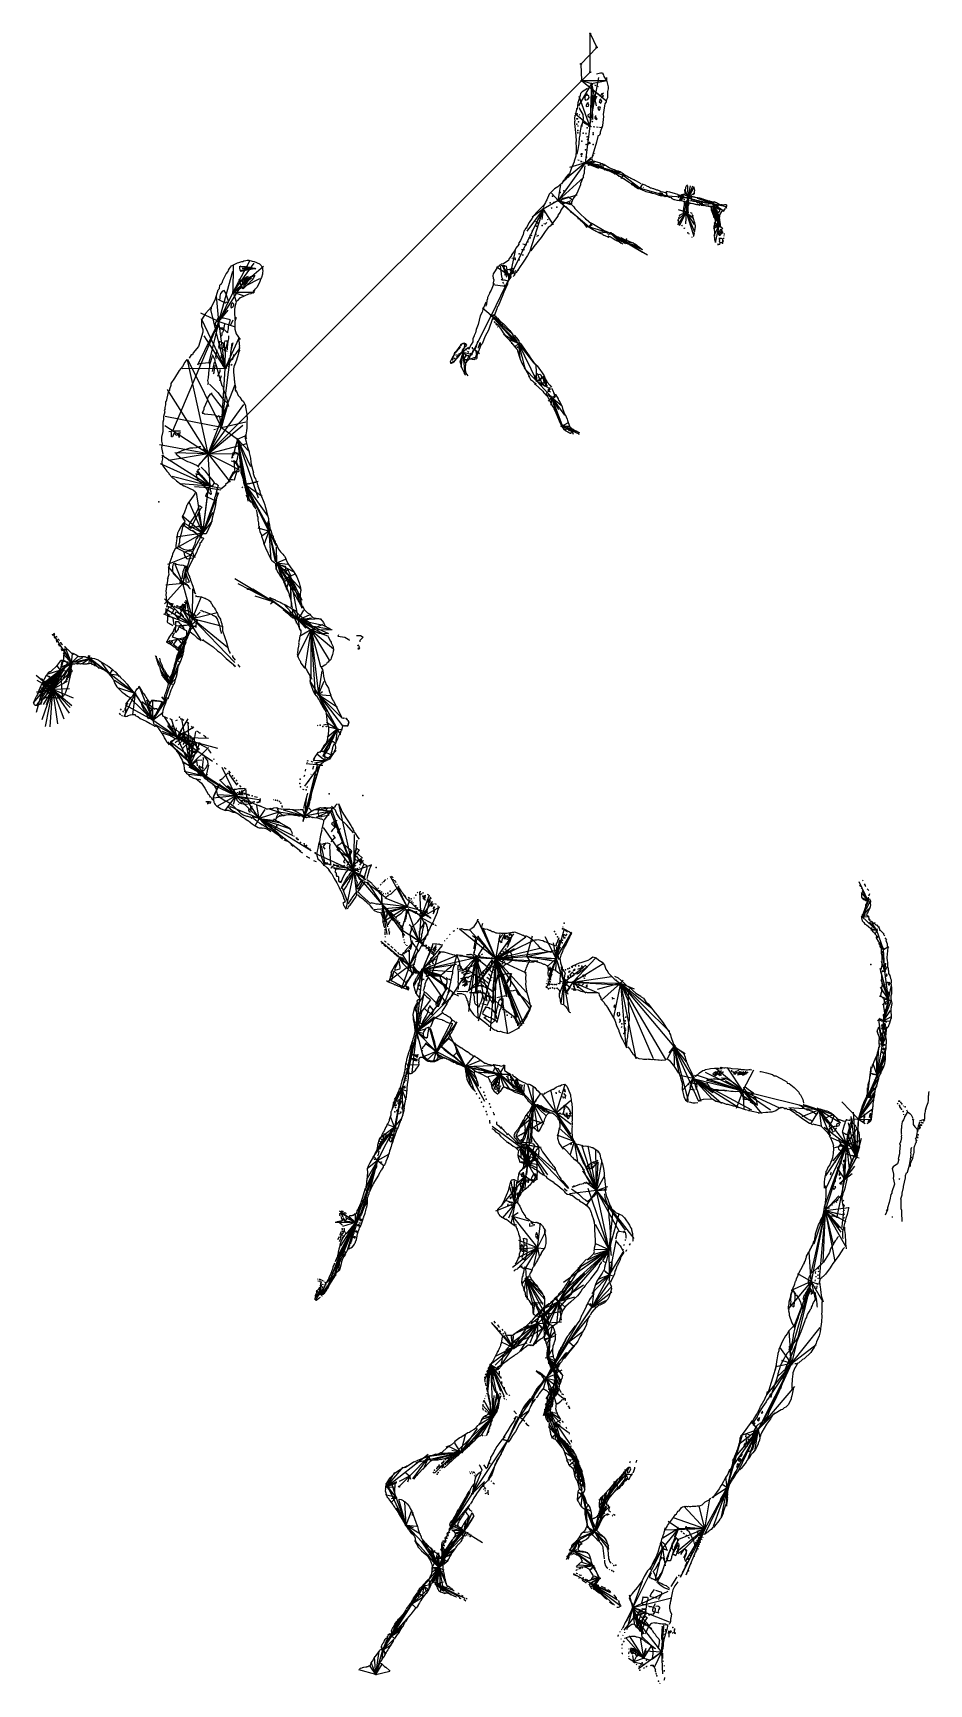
# Model space of a CAD drawing. Header units: millimetres. Extents: x -8 to 158, y -16 to 290.
import ezdxf

# ---------------------------------------------------------------- set-up
doc = ezdxf.new("R2010")
doc.units = ezdxf.units.MM
doc.linetypes.add('DASH', pattern=[0.6, 0.3, -0.3])

msp = doc.modelspace()

# ---------------------------------------------------------------- linework, layer by layer
at = {"layer": 'Shots', "color": 1}
for p, q in [((95.424, 289.768), (96.648, 287.214)), ((95.448, 282.65), (95.424, 289.768)), ((96.648, 287.214), (93.732, 284.126)), ((24.738, 211.94), (95.448, 282.65)), ((93.732, 284.126), (93.858, 281.052)), ((93.858, 281.052), (95.668, 280.506)), ((95.668, 280.506), (95.398, 272.592)), ((95.398, 272.592), (94.524, 265.804)), ((94.524, 265.804), (89.536, 258.854)), ((94.524, 265.804), (101.518, 263.578)), ((94.524, 265.804), (94.524, 265.804)), ((101.518, 263.578), (104.676, 261.142)), ((104.676, 261.142), (109.662, 259.722)), ((86.724, 257.282), (80.608, 244.87)), ((89.536, 258.854), (86.724, 257.282)), ((89.536, 258.854), (95.246, 253.974)), ((89.536, 258.854), (89.536, 258.854)), ((109.662, 259.722), (112.394, 259.546)), ((111.88, 259.774), (113.552, 259.3)), ((112.394, 259.546), (111.88, 259.774)), ((112.394, 259.546), (112.394, 259.546)), ((112.394, 259.546), (118.26, 258.252)), ((113.552, 259.3), (113.22, 256.716)), ((118.26, 258.252), (119.26, 254.252)), ((95.246, 253.974), (99.228, 252.838)), ((99.228, 252.838), (100.968, 251.416)), ((100.968, 251.416), (103.932, 250.532)), ((80.608, 244.87), (79.686, 242.942)), ((26.678, 236.466), (29.378, 241.896)), ((79.686, 242.942), (77.098, 237.594)), ((27.902, 227.768), (26.678, 236.466)), ((77.098, 237.594), (73.442, 230.334)), ((77.098, 237.594), (82.168, 232.382)), ((77.098, 237.594), (77.098, 237.594)), ((82.168, 232.382), (85.586, 225.43)), ((73.442, 230.334), (71.892, 230.744)), ((27.208, 216.826), (27.902, 227.768)), ((85.586, 225.43), (88.294, 222.442)), ((88.294, 222.442), (90.166, 217.078)), ((24.738, 211.94), (27.208, 216.826)), ((27.208, 216.826), (30.178, 214.662)), ((27.208, 216.826), (27.208, 216.826)), ((30.178, 214.662), (31.58, 206.272)), ((25.106, 205.966), (24.738, 211.94)), ((23.726, 197.256), (24.784, 205.668)), ((24.784, 205.668), (25.106, 205.966)), ((31.58, 206.272), (35.948, 197.602)), ((21.528, 193.208), (23.726, 197.256)), ((35.948, 197.602), (37.466, 191.752)), ((20.02, 187.938), (21.528, 193.208)), ((37.466, 191.752), (39.918, 189.324)), ((21.81, 181.456), (20.02, 187.938)), ((36.746, 184.542), (32.1, 186.928)), ((39.918, 189.324), (41.396, 181.222)), ((41.396, 181.222), (36.746, 184.542)), ((21.596, 180.306), (21.81, 181.456)), ((41.396, 181.222), (41.396, 181.222)), ((41.396, 181.222), (43.712, 179.35)), ((19.01, 173.682), (20.764, 178.002)), ((20.764, 178.002), (21.596, 180.306)), ((43.712, 179.35), (45.172, 167.366)), ((-2.586, 171.88), (-5.756, 169.066)), ((-0.584, 173.254), (-2.586, 171.88)), ((2.79, 173.968), (-0.584, 173.254)), ((6.528, 171.236), (2.79, 173.968)), ((11.208, 167.606), (6.528, 171.236)), ((17.758, 169.31), (19.01, 173.682)), ((-5.756, 169.066), (-4.102, 168.35)), ((16.69, 166.278), (17.758, 169.31)), ((14.508, 162.664), (11.208, 167.606)), ((14.508, 162.664), (16.69, 166.278)), ((45.172, 167.366), (48.6, 160.962)), ((14.508, 162.664), (14.508, 162.664)), ((18.994, 159.51), (14.508, 162.664)), ((21.378, 154.216), (18.994, 159.51)), ((48.6, 160.962), (46.126, 156.812)), ((46.126, 156.812), (46.414, 155.12)), ((24.342, 152.182), (21.378, 154.216)), ((46.414, 155.12), (45.41, 154.328)), ((29.82, 148.602), (24.342, 152.182)), ((34.194, 144.412), (29.82, 148.602)), ((37.81, 145.624), (34.194, 144.412)), ((42.65, 144.84), (37.81, 145.624)), ((47.4, 145.794), (42.65, 144.84)), ((51.718, 134.686), (47.4, 145.794)), ((56.85, 128.614), (51.718, 134.686)), ((61.548, 128.048), (56.85, 128.614)), ((145.788, 126.25), (146.904, 129.206)), ((65.214, 127.084), (61.548, 128.048)), ((63.76, 121.648), (64.13, 126.096)), ((64.13, 126.096), (65.214, 127.084)), ((148.502, 123.69), (145.788, 126.25)), ((149.716, 120.202), (148.502, 123.69)), ((61.968, 117.126), (63.76, 121.648)), ((149.99, 116.124), (149.716, 120.202)), ((64.12, 115.722), (61.968, 117.126)), ((63.272, 104.972), (64.448, 116.49)), ((64.448, 116.49), (64.12, 115.722)), ((64.448, 116.49), (74.284, 118.668)), ((64.448, 116.49), (64.448, 116.49)), ((74.284, 118.668), (77.978, 118.42)), ((77.978, 118.42), (83.722, 118.892)), ((83.722, 118.892), (89.118, 118.526)), ((89.118, 118.526), (90.586, 114.122)), ((90.586, 114.122), (92.246, 114.144)), ((92.246, 114.144), (101.074, 113.946)), ((101.074, 113.946), (110.95, 102.196)), ((150.632, 110.948), (149.99, 116.124)), ((149.728, 106.938), (150.632, 110.948)), ((63.272, 104.972), (61.822, 98.82)), ((63.272, 104.972), (63.272, 104.972)), ((66.928, 101.28), (63.272, 104.972)), ((149.53, 102.596), (149.728, 106.938)), ((72.346, 98.532), (66.928, 101.28)), ((110.95, 102.196), (114.528, 96.278)), ((148.582, 96.932), (149.53, 102.596)), ((61.822, 98.82), (60.598, 94.336)), ((78.676, 97.098), (72.346, 98.532)), ((83.13, 93.456), (78.676, 97.098)), ((114.528, 96.278), (123.71, 94.01)), ((146.78, 92.84), (148.582, 96.932)), ((60.598, 94.336), (59.2, 87.292)), ((84.978, 91.59), (83.13, 93.456)), ((123.71, 94.01), (137.846, 90.48)), ((145.082, 88.756), (146.78, 92.84)), ((84.42, 88.738), (83.582, 84.084)), ((84.978, 91.59), (84.42, 88.738)), ((84.978, 91.59), (84.978, 91.59)), ((89.128, 89.924), (84.978, 91.59)), ((92.484, 84.616), (89.128, 89.924)), ((137.846, 90.48), (142.9, 84.068)), ((144.728, 81.706), (145.082, 88.756)), ((59.2, 87.292), (56.056, 81.132)), ((83.582, 84.084), (82.538, 83.578)), ((82.538, 83.578), (83.866, 80.606)), ((96.588, 75.536), (92.484, 84.616)), ((142.9, 84.068), (138.916, 71.836)), ((56.056, 81.132), (52.016, 69.604)), ((83.866, 80.606), (83.498, 78.166)), ((142.56, 77.63), (144.728, 81.706)), ((83.498, 78.166), (81.472, 73.136)), ((141.134, 70.652), (142.56, 77.63)), ((98.962, 64.552), (96.588, 75.536)), ((81.472, 73.136), (81.07, 70.77)), ((81.07, 70.77), (85.686, 64.928)), ((138.916, 71.836), (136.33, 58.678)), ((138.916, 71.836), (141.134, 70.652)), ((138.916, 71.836), (138.916, 71.836)), ((52.016, 69.604), (49.146, 63.96)), ((85.686, 64.928), (83.472, 61.232)), ((98.962, 64.552), (89.646, 54.992)), ((98.962, 64.552), (98.962, 64.552)), ((99.022, 59.968), (98.962, 64.552)), ((49.146, 63.96), (48.316, 59.926)), ((83.472, 61.232), (83.568, 59.256)), ((48.316, 59.926), (45.646, 56.306)), ((83.568, 59.256), (85.164, 54.826)), ((95.836, 53.982), (99.022, 59.968)), ((136.33, 58.678), (132.706, 43.518)), ((85.164, 54.826), (86.794, 52.324)), ((89.646, 54.992), (85.752, 50.952)), ((86.794, 52.324), (87.976, 48.302)), ((91.512, 47.562), (95.836, 53.982)), ((85.752, 50.952), (81.132, 46.496)), ((81.132, 46.496), (77.012, 43.324)), ((87.308, 40.802), (91.512, 47.562)), ((87.976, 48.302), (87.63, 44.658)), ((77.012, 43.324), (77.396, 33.688)), ((87.63, 44.658), (89.172, 41.858)), ((132.706, 43.518), (126.548, 31.282)), ((84.932, 37.272), (87.308, 40.802)), ((87.308, 40.802), (88.364, 38.782)), ((87.308, 40.802), (87.308, 40.802)), ((89.172, 41.858), (89.068, 37.93)), ((82.428, 33.646), (84.932, 37.272)), ((89.068, 37.93), (87.13, 34.98)), ((88.364, 38.782), (88.028, 34.528)), ((77.396, 33.688), (71.514, 27.054)), ((80.116, 29.174), (82.428, 33.646)), ((87.13, 34.98), (89.06, 30.396)), ((88.028, 34.528), (88.998, 32.514)), ((126.548, 31.282), (120.808, 20.502)), ((73.63, 19.424), (80.116, 29.174)), ((89.06, 30.396), (92.766, 25.666)), ((65.564, 26.29), (61.972, 22.642)), ((71.514, 27.054), (65.564, 26.29)), ((92.766, 25.666), (93.968, 19.32)), ((61.972, 22.642), (60.068, 20.724)), ((100.342, 20.922), (102.098, 22.94)), ((59.534, 18.7), (57.72, 20.702)), ((61.352, 13.578), (59.534, 18.7)), ((69.516, 12.956), (73.63, 19.424)), ((93.968, 19.32), (94.622, 16.688)), ((98.27, 18.158), (100.342, 20.922)), ((120.808, 20.502), (116.638, 12.924)), ((94.622, 16.688), (96.248, 12.406)), ((97.118, 15.08), (98.27, 18.158)), ((66.336, 8.33), (61.352, 13.578)), ((68.062, 7.486), (72.086, 12.498)), ((72.086, 12.498), (69.516, 12.956)), ((96.248, 12.406), (93.31, 10.796)), ((96.248, 12.406), (97.118, 15.08)), ((96.248, 12.406), (96.248, 12.406)), ((96.248, 12.406), (96.248, 12.406)), ((96.248, 12.406), (98.74, 9.19)), ((111.762, 12.94), (108.822, 9.304)), ((116.638, 12.924), (111.762, 12.94)), ((93.31, 10.796), (92.402, 8.828)), ((108.822, 9.304), (103.332, -1.664)), ((67.5, 5.696), (66.336, 8.33)), ((67.5, 5.696), (68.062, 7.486)), ((92.402, 8.828), (96.018, 6.026)), ((64.572, 2.352), (67.5, 5.696)), ((67.5, 5.696), (66.808, 2.728)), ((67.5, 5.696), (67.5, 5.696)), ((67.5, 5.696), (67.5, 5.696)), ((97.196, 3.746), (95.58, 2.78)), ((96.018, 6.026), (97.196, 3.746)), ((62.414, -1.008), (64.572, 2.352)), ((58.59, -6.966), (62.414, -1.008)), ((103.332, -1.664), (105.656, -2.636)), ((105.656, -2.636), (103.554, -3.39)), ((103.554, -3.39), (108.632, -9.954)), ((57.066, -9.526), (58.59, -6.966)), ((55.774, -14.054), (57.066, -9.526)), ((103.53, -11.73), (104.286, -10.262)), ((105.36, -11.018), (103.53, -11.73)), ((105.602, -9.722), (105.36, -11.018)), ((108.632, -9.954), (105.602, -9.722)), ((55.774, -14.054), (55.774, -14.054))]:
    msp.add_line(p, q, dxfattribs=at)
for centre in [(95.424, 289.768), (96.648, 287.214), (93.732, 284.126), (95.448, 282.65), (93.858, 281.052), (95.668, 280.506), (95.398, 272.592), (94.524, 265.804), (94.524, 265.804), (101.518, 263.578), (104.676, 261.142), (111.88, 259.774), (86.724, 257.282), (89.536, 258.854), (89.536, 258.854), (109.662, 259.722), (112.394, 259.546), (112.394, 259.546), (113.22, 256.716), (113.552, 259.3), (118.26, 258.252), (95.246, 253.974), (119.26, 254.252), (99.228, 252.838), (100.968, 251.416), (103.932, 250.532), (80.608, 244.87), (29.378, 241.896), (79.686, 242.942), (26.678, 236.466), (77.098, 237.594), (77.098, 237.594), (82.168, 232.382), (71.892, 230.744), (73.442, 230.334), (27.902, 227.768), (85.586, 225.43), (88.294, 222.442), (90.166, 217.078), (27.208, 216.826), (27.208, 216.826), (30.178, 214.662), (24.738, 211.94), (24.784, 205.668), (25.106, 205.966), (31.58, 206.272), (23.726, 197.256), (35.948, 197.602), (21.528, 193.208), (37.466, 191.752), (20.02, 187.938), (32.1, 186.928), (39.918, 189.324), (36.746, 184.542), (21.596, 180.306), (21.81, 181.456), (41.396, 181.222), (41.396, 181.222), (20.764, 178.002), (43.712, 179.35), (-2.586, 171.88), (-0.584, 173.254), (2.79, 173.968), (6.528, 171.236), (19.01, 173.682), (-5.756, 169.066), (-4.102, 168.35), (17.758, 169.31), (11.208, 167.606), (16.69, 166.278), (45.172, 167.366), (14.508, 162.664), (14.508, 162.664), (18.994, 159.51), (48.6, 160.962), (46.126, 156.812), (21.378, 154.216), (45.41, 154.328), (46.414, 155.12), (24.342, 152.182), (29.82, 148.602), (34.194, 144.412), (37.81, 145.624), (42.65, 144.84), (47.4, 145.794), (51.718, 134.686), (56.85, 128.614), (146.904, 129.206), (61.548, 128.048), (64.13, 126.096), (65.214, 127.084), (145.788, 126.25), (148.502, 123.69), (63.76, 121.648), (149.716, 120.202), (61.968, 117.126), (64.448, 116.49), (64.448, 116.49), (74.284, 118.668), (77.978, 118.42), (83.722, 118.892), (89.118, 118.526), (149.99, 116.124), (64.12, 115.722), (90.586, 114.122), (92.246, 114.144), (101.074, 113.946), (150.632, 110.948), (149.728, 106.938), (63.272, 104.972), (63.272, 104.972), (66.928, 101.28), (110.95, 102.196), (149.53, 102.596), (61.822, 98.82), (72.346, 98.532), (78.676, 97.098), (114.528, 96.278), (148.582, 96.932), (60.598, 94.336), (83.13, 93.456), (123.71, 94.01), (146.78, 92.84), (84.42, 88.738), (84.978, 91.59), (84.978, 91.59), (89.128, 89.924), (137.846, 90.48), (145.082, 88.756), (59.2, 87.292), (82.538, 83.578), (83.582, 84.084), (92.484, 84.616), (142.9, 84.068), (56.056, 81.132), (83.866, 80.606), (144.728, 81.706), (83.498, 78.166), (142.56, 77.63), (96.588, 75.536), (81.07, 70.77), (81.472, 73.136), (138.916, 71.836), (138.916, 71.836), (141.134, 70.652), (52.016, 69.604), (85.686, 64.928), (98.962, 64.552), (98.962, 64.552), (49.146, 63.96), (83.472, 61.232), (48.316, 59.926), (83.568, 59.256), (99.022, 59.968), (136.33, 58.678), (45.646, 56.306), (89.646, 54.992), (85.164, 54.826), (86.794, 52.324), (95.836, 53.982), (85.752, 50.952), (81.132, 46.496), (87.976, 48.302), (91.512, 47.562), (77.012, 43.324), (87.63, 44.658), (132.706, 43.518), (87.308, 40.802), (87.308, 40.802), (89.172, 41.858), (84.932, 37.272), (88.364, 38.782), (89.068, 37.93), (77.396, 33.688), (82.428, 33.646), (87.13, 34.98), (88.028, 34.528), (88.998, 32.514), (126.548, 31.282), (80.116, 29.174), (89.06, 30.396), (65.564, 26.29), (71.514, 27.054), (92.766, 25.666), (61.972, 22.642), (102.098, 22.94), (57.72, 20.702), (59.534, 18.7), (60.068, 20.724), (73.63, 19.424), (93.968, 19.32), (100.342, 20.922), (120.808, 20.502), (94.622, 16.688), (98.27, 18.158), (61.352, 13.578), (69.516, 12.956), (72.086, 12.498), (96.248, 12.406), (96.248, 12.406), (96.248, 12.406), (97.118, 15.08), (111.762, 12.94), (116.638, 12.924), (93.31, 10.796), (98.74, 9.19), (108.822, 9.304), (66.336, 8.33), (68.062, 7.486), (92.402, 8.828), (96.018, 6.026), (67.5, 5.696), (67.5, 5.696), (67.5, 5.696), (97.196, 3.746), (64.572, 2.352), (66.808, 2.728), (95.58, 2.78), (62.414, -1.008), (103.332, -1.664), (105.656, -2.636), (103.554, -3.39), (58.59, -6.966), (57.066, -9.526), (103.53, -11.73), (104.286, -10.262), (105.36, -11.018), (105.602, -9.722), (108.632, -9.954), (55.774, -14.054)]:
    msp.add_circle(centre, 0.1, dxfattribs=at)
at = {"layer": 'Sketch', "color": 0}
for points in [[(96.624, 282.328), (97.344, 282.488), (97.344, 282.488), (97.744, 282.488), (97.824, 282.168), (97.824, 282.328), (97.984, 281.848), (98.384, 281.128)], [(98.464, 281.608), (98.464, 281.608), (98.464, 281.128), (98.784, 279.928), (98.784, 279.528), (98.624, 279.048), (98.624, 277.848), (98.384, 277.368), (98.384, 277.128), (98.144, 276.728), (98.064, 276.408), (97.824, 274.808), (97.904, 274.408), (97.744, 272.728), (97.664, 272.408), (97.664, 272.568), (97.264, 271.528), (97.264, 271.288), (97.104, 270.808)], [(94.944, 279.608), (93.984, 278.968), (93.664, 278.648), (93.584, 278.328), (93.264, 277.288), (93.184, 276.968), (93.104, 276.408), (93.024, 275.768), (92.944, 275.928), (92.704, 274.888), (92.704, 274.968), (92.704, 274.568)], [(94.944, 278.568), (94.544, 278.328), (94.464, 278.088), (94.464, 277.608), (94.544, 277.448), (95.024, 277.528), (95.264, 277.928), (95.184, 278.168), (94.784, 278.488), (94.624, 278.328)], [(95.664, 278.408), (95.664, 277.848), (95.744, 276.968), (95.664, 276.488), (95.744, 276.088), (95.904, 276.728), (95.904, 277.528), (95.984, 278.088), (95.984, 278.328), (95.824, 277.608), (95.824, 276.728), (95.744, 276.248), (95.984, 276.808), (96.304, 278.248), (95.744, 276.168), (95.984, 276.888), (96.224, 277.288), (96.464, 277.848), (96.624, 278.008), (96.464, 278.008), (96.144, 277.448), (95.904, 276.648), (95.904, 276.408), (95.744, 276.328), (95.904, 276.488), (95.904, 276.648), (96.304, 277.288), (96.544, 277.848), (96.624, 278.168), (96.624, 278.008)], [(97.904, 278.728), (97.504, 278.568), (97.424, 278.248), (97.504, 278.008), (97.664, 277.928), (97.904, 278.248), (97.584, 278.568)], [(93.424, 276.088), (93.504, 275.688), (94.064, 274.808), (94.144, 274.008), (93.904, 272.808), (93.904, 272.568)], [(95.104, 276.968), (94.864, 276.888), (94.704, 276.488), (94.704, 276.248), (95.104, 276.328), (95.184, 276.568), (95.024, 276.888), (94.864, 276.808)], [(97.184, 276.168), (96.864, 276.088), (96.944, 275.768), (97.104, 275.528), (97.344, 275.928), (97.264, 276.168), (96.944, 276.168)], [(97.424, 277.688), (97.104, 277.128), (97.424, 276.888), (97.584, 277.288), (97.344, 277.528), (97.184, 277.448)], [(92.624, 274.648), (92.544, 274.008), (92.624, 273.608), (92.544, 273.448), (92.544, 273.128), (92.624, 272.568), (92.784, 270.808), (92.864, 269.928), (92.784, 269.608), (92.864, 268.728), (92.864, 267.848), (92.784, 267.288), (92.784, 267.048), (92.464, 266.168), (92.464, 266.008), (91.904, 264.728), (91.824, 264.328), (91.504, 263.368), (91.344, 263.048)], [(93.904, 272.968), (93.744, 272.728), (93.504, 271.368), (93.504, 270.968), (93.424, 270.488), (93.424, 270.168), (93.344, 269.768), (93.344, 269.368), (93.264, 269.048), (93.184, 268.328), (92.944, 267.448)], [(95.184, 274.808), (95.024, 274.648), (95.024, 274.408), (95.184, 274.408), (95.264, 274.248), (95.504, 274.328), (95.584, 274.488), (95.504, 274.808), (95.344, 274.968)], [(96.544, 274.488), (96.384, 274.488), (96.304, 274.088), (96.544, 273.848), (96.704, 274.008), (96.384, 274.408)], [(96.944, 270.968), (96.624, 269.688), (96.144, 268.008), (95.664, 266.568), (95.904, 266.168), (96.064, 266.088), (96.064, 265.848), (96.224, 266.008)], [(100.644, 264.268), (100.464, 264.268), (99.924, 264.508), (99.684, 264.568), (98.964, 264.928), (98.664, 265.108), (98.304, 265.348), (98.184, 265.348), (97.944, 265.528), (97.824, 265.528), (97.704, 265.648), (97.404, 265.708), (97.404, 265.588), (97.344, 265.768), (96.324, 266.068), (96.024, 266.068), (95.904, 266.128), (96.024, 266.008)], [(91.504, 263.528), (91.184, 263.208), (91.024, 262.808), (90.544, 262.408), (89.424, 261.368), (88.864, 261.048), (87.824, 260.008), (87.424, 258.968), (87.264, 258.808), (87.184, 258.488), (86.784, 257.848), (86.784, 257.608), (86.864, 257.608)], [(91.504, 263.768), (90.784, 262.968), (90.704, 262.648), (90.544, 262.648), (90.144, 261.928)], [(94.464, 265.288), (94.464, 265.288), (94.304, 264.328), (94.304, 263.928), (94.144, 263.448), (94.144, 263.208), (93.664, 262.008), (93.664, 261.768), (92.944, 260.168), (92.304, 259.208), (91.984, 258.488), (91.984, 258.248), (91.904, 258.328)], [(95.004, 265.528), (95.184, 265.408), (95.484, 265.468), (95.844, 265.408), (96.324, 265.288), (97.044, 265.048), (98.004, 264.688), (98.124, 264.448), (98.124, 264.628), (98.664, 264.388), (98.964, 264.328), (99.924, 263.848), (100.044, 263.668)], [(104.364, 260.968), (103.764, 261.388), (103.644, 261.568), (103.524, 261.568), (103.224, 261.748), (103.104, 261.928), (102.684, 262.168), (101.604, 262.888), (100.944, 263.308), (100.824, 263.308), (100.704, 263.488), (100.584, 263.488), (99.864, 264.028)], [(100.584, 264.408), (100.584, 264.328), (100.744, 264.288), (100.824, 264.168), (100.824, 264.248), (100.984, 264.208), (101.144, 264.048), (101.344, 263.968), (101.904, 263.568), (102.144, 263.408), (102.224, 263.408), (102.624, 263.168), (102.824, 263.088), (102.904, 263.008), (102.984, 263.008), (103.824, 262.568)], [(104.544, 261.168), (104.464, 261.168), (103.904, 261.448), (103.504, 261.688), (103.224, 261.928), (103.104, 261.928), (102.864, 262.088)], [(104.904, 261.928), (103.584, 262.688)], [(109.424, 259.568), (109.344, 259.528), (109.224, 259.648), (109.024, 259.648), (108.664, 259.728), (108.584, 259.648), (108.544, 259.728), (108.224, 259.808), (107.624, 260.008), (107.024, 260.168), (106.904, 260.168), (106.744, 260.248), (106.624, 260.248), (106.464, 260.368), (106.304, 260.368), (105.784, 260.488), (104.984, 260.848), (104.824, 260.888), (104.384, 261.128), (104.224, 261.168)], [(104.984, 261.968), (104.984, 261.968), (105.544, 261.768), (105.984, 261.488), (106.224, 261.448), (106.424, 261.328), (106.584, 261.208), (106.704, 261.208), (107.064, 261.088), (107.184, 261.088), (107.264, 261.008), (107.464, 260.968), (107.704, 260.848), (107.904, 260.808), (108.344, 260.648), (108.504, 260.528), (108.904, 260.448), (109.344, 260.328), (109.504, 260.368), (109.584, 260.328)], [(108.744, 260.128), (108.584, 260.128), (108.464, 260.208), (108.384, 260.168), (108.184, 260.208), (108.144, 260.128), (108.384, 259.968), (108.664, 259.888), (108.744, 259.968), (108.824, 259.968), (108.864, 260.088), (108.664, 260.128), (108.584, 260.208)], [(109.584, 260.568), (109.784, 260.528), (110.144, 260.488), (111.184, 260.128), (111.624, 260.008), (111.704, 259.928), (111.904, 259.928), (112.304, 259.848), (112.384, 259.888), (112.464, 259.848)], [(112.344, 259.968), (112.344, 259.888), (112.104, 259.688), (112.064, 259.568), (112.224, 259.408)], [(112.424, 259.968), (112.704, 259.528), (112.704, 259.448), (112.224, 259.008)], [(112.626, 260.102), (112.626, 260.042), (112.746, 259.892), (112.806, 259.982), (113.136, 259.802), (113.346, 259.802), (113.466, 259.772), (113.526, 259.712), (113.586, 259.742), (113.796, 259.682), (113.856, 259.682), (113.976, 259.652), (114.156, 259.652), (114.276, 259.592), (114.366, 259.592), (114.456, 259.562), (114.516, 259.592), (114.576, 259.562), (114.726, 259.562), (114.816, 259.502), (114.966, 259.502), (115.176, 259.442), (115.236, 259.442), (115.296, 259.412), (115.386, 259.412), (115.596, 259.352), (115.686, 259.352), (115.806, 259.262), (115.896, 259.262), (116.196, 259.142), (116.256, 259.142), (116.376, 259.112), (116.436, 259.112), (116.496, 259.052), (116.406, 259.082)], [(113.426, 261.762), (113.186, 261.522), (113.106, 261.282), (113.106, 261.162), (113.026, 260.842), (113.026, 260.682), (112.946, 260.602), (112.906, 260.442)], [(112.906, 260.882), (112.986, 260.362), (112.946, 260.282), (112.986, 260.082), (112.986, 260.002)], [(114.546, 261.442), (114.706, 261.002), (114.746, 260.762), (114.666, 260.442), (114.666, 260.122), (114.466, 259.922)], [(86.784, 257.928), (85.664, 256.808), (84.944, 256.008), (84.704, 255.608), (84.144, 254.808), (83.664, 253.848), (83.664, 253.688)], [(90.544, 257.848), (89.984, 257.048), (89.904, 256.728), (89.424, 256.168), (89.424, 255.928), (88.304, 254.408), (88.064, 254.088), (87.664, 253.848), (87.104, 253.128), (86.384, 252.008), (85.024, 250.328), (84.464, 249.528)], [(90.064, 258.808), (90.064, 258.808), (90.384, 258.328), (90.384, 258.248), (91.904, 258.888)], [(90.224, 259.288), (90.464, 259.288), (91.424, 259.528), (92.144, 258.968)], [(94.884, 253.888), (94.464, 254.428), (93.864, 255.028), (93.384, 255.508), (93.324, 255.388), (93.144, 255.688), (92.004, 256.648), (91.884, 256.828), (91.884, 256.708), (91.824, 256.888), (90.984, 257.668), (90.804, 257.728), (90.444, 258.148)], [(91.524, 258.568), (92.424, 257.668), (92.604, 257.368), (93.684, 256.288), (94.404, 255.628), (94.524, 255.568), (94.584, 255.388), (94.704, 255.388), (95.604, 254.608), (95.664, 254.488)], [(109.464, 259.648), (109.624, 259.648), (109.784, 259.608), (110.064, 259.448), (110.264, 259.408), (110.384, 259.448), (110.584, 259.208), (110.944, 259.048), (111.064, 259.048), (111.464, 258.928), (111.584, 258.928), (111.944, 258.848), (112.104, 258.848), (112.184, 258.808), (112.224, 258.888)], [(112.064, 259.688), (112.144, 259.248), (112.224, 259.048)], [(112.184, 258.928), (112.184, 258.928), (112.384, 259.048), (112.504, 259.208), (112.864, 259.128), (112.944, 259.128)], [(115.656, 257.972), (115.716, 258.002), (115.626, 258.002), (115.566, 258.032), (115.416, 258.032), (115.296, 258.062), (115.206, 258.062), (115.026, 258.092), (114.936, 258.092), (114.546, 258.212), (114.426, 258.212), (114.126, 258.302), (114.036, 258.302), (113.826, 258.362), (113.766, 258.332), (113.436, 258.452), (113.376, 258.452), (113.226, 258.512), (113.046, 258.632), (112.986, 258.632), (112.806, 258.692), (112.716, 258.692), (112.596, 258.752), (112.266, 258.812)], [(112.906, 258.802), (112.866, 258.522), (112.826, 258.122), (112.786, 257.762), (112.706, 257.482), (112.706, 257.202), (112.626, 257.002), (112.666, 256.842), (112.626, 256.602), (112.626, 256.402)], [(113.826, 258.482), (113.546, 257.722), (113.506, 257.202), (113.506, 257.002), (113.546, 256.762), (113.506, 256.682), (113.546, 256.602)], [(115.926, 258.002), (116.046, 257.982), (116.346, 257.982), (116.686, 257.922), (116.746, 257.922), (116.886, 257.882), (116.986, 257.882), (117.026, 257.822), (117.026, 257.882), (117.106, 257.842), (117.146, 257.862), (117.286, 257.822), (117.346, 257.822), (117.566, 257.762)], [(118.426, 258.622), (118.386, 258.562), (118.366, 258.602), (118.346, 258.542), (118.266, 258.562), (118.066, 258.562), (118.046, 258.582), (118.026, 258.542), (117.966, 258.602), (117.886, 258.602), (117.606, 258.722), (117.426, 258.762), (117.126, 258.862), (116.986, 258.862), (116.806, 258.942), (116.746, 258.922), (116.666, 258.982), (116.386, 259.042), (116.346, 259.102), (116.266, 259.102)], [(117.306, 257.942), (117.426, 257.822), (117.726, 257.682), (117.846, 257.562), (117.886, 257.582)], [(118.126, 257.802), (117.526, 257.762)], [(117.866, 257.642), (117.866, 257.502), (117.846, 257.422), (117.846, 257.142), (117.906, 256.962), (118.006, 256.682), (118.006, 256.742), (118.046, 256.662), (118.066, 256.542), (118.106, 256.442), (118.146, 256.402), (118.146, 256.282), (118.246, 256.042), (118.286, 256.002), (118.306, 255.902), (118.406, 255.722), (118.406, 255.682), (118.566, 255.442), (118.586, 255.362), (118.586, 255.402), (118.706, 255.162), (118.706, 255.102), (118.746, 255.062)], [(118.426, 258.642), (118.646, 258.502), (118.726, 258.482), (118.806, 258.462), (118.946, 258.342), (119.046, 258.342), (119.086, 258.282), (119.126, 258.282), (119.226, 258.222), (119.506, 258.062), (119.586, 258.042), (119.726, 258.022), (119.746, 258.162)], [(118.566, 257.522), (118.566, 257.482), (118.506, 257.402), (118.486, 257.342), (118.486, 257.402)], [(118.546, 257.562), (118.606, 257.562), (118.766, 257.482), (118.806, 257.482)], [(118.606, 257.502), (118.726, 257.222), (118.986, 256.802), (119.126, 256.582), (119.146, 256.622)], [(118.906, 258.002), (118.786, 258.002), (118.726, 257.922), (118.846, 257.702), (118.946, 257.622), (118.986, 257.622), (119.066, 257.742), (119.126, 257.722), (119.146, 257.782), (119.106, 257.962), (119.046, 258.002), (118.966, 258.022), (118.926, 258.042)], [(118.806, 257.602), (119.086, 257.502), (119.166, 257.482), (119.486, 257.382), (119.526, 257.402), (119.606, 257.362)], [(118.806, 257.062), (118.806, 257.042), (118.886, 256.862), (118.906, 256.762), (119.106, 256.342), (119.226, 256.062), (119.246, 255.882), (119.286, 255.662), (119.306, 255.582), (119.366, 255.382), (119.366, 255.322), (119.406, 255.242), (119.406, 255.142), (119.466, 254.882), (119.466, 254.722), (119.486, 254.622), (119.486, 254.542), (119.506, 254.462), (119.506, 254.282), (119.546, 253.982), (119.546, 253.882)], [(118.826, 257.562), (118.846, 257.502), (118.946, 257.462), (119.146, 257.342), (119.186, 257.342), (119.426, 257.202), (119.466, 257.162)], [(119.086, 256.622), (119.186, 256.682), (119.366, 256.822), (119.526, 257.282), (119.566, 257.342), (119.586, 257.422)], [(120.106, 257.082), (119.706, 256.682), (119.566, 256.502), (119.406, 256.202), (119.406, 256.142), (119.386, 256.062), (119.366, 255.862), (119.346, 255.662), (119.326, 255.662), (119.326, 255.562), (119.346, 255.502), (119.386, 255.562)], [(119.706, 258.162), (119.686, 258.122), (119.866, 258.082), (119.946, 258.102)], [(119.806, 258.022), (120.006, 258.082), (120.166, 258.082), (120.386, 258.142), (120.526, 258.142), (120.646, 258.042), (120.646, 257.982), (120.666, 258.022), (120.666, 257.902)], [(120.646, 257.842), (120.646, 257.722), (120.626, 257.762), (120.526, 257.562), (120.486, 257.522), (120.486, 257.462), (120.446, 257.422), (120.446, 257.442), (120.386, 257.302), (120.046, 256.842), (120.086, 256.882)], [(120.666, 257.962), (120.666, 257.862), (120.606, 257.682), (120.606, 257.542), (120.646, 257.462), (120.646, 257.462)], [(83.504, 253.768), (83.344, 253.368), (83.184, 253.208), (83.024, 252.568), (82.544, 251.448), (82.144, 250.888), (82.224, 250.728), (81.664, 250.008), (81.504, 249.608), (80.864, 248.808), (80.864, 248.648), (80.384, 248.008), (80.304, 247.768), (79.264, 247.048), (79.024, 247.128), (79.024, 247.048), (78.624, 246.808), (78.544, 246.648)], [(94.856, 254.162), (94.836, 254.122), (94.896, 254.142), (95.036, 254.062), (95.116, 254.042), (95.156, 254.022), (95.176, 253.962), (95.256, 253.942), (95.336, 253.882), (95.376, 253.882), (95.496, 253.762), (95.576, 253.742), (95.696, 253.622), (95.796, 253.602), (96.056, 253.422), (96.276, 253.282), (96.336, 253.282), (96.376, 253.222), (96.416, 253.222), (96.476, 253.182), (96.556, 253.162), (96.976, 252.962), (97.076, 252.922), (97.136, 252.862), (97.196, 252.842)], [(95.816, 254.682), (95.836, 254.622), (96.056, 254.462), (98.056, 253.302), (98.796, 252.982), (98.896, 252.922), (98.976, 252.862), (99.016, 252.862), (99.016, 252.802), (99.056, 252.822), (99.136, 252.782)], [(111.866, 255.722), (111.826, 255.602), (111.826, 255.722), (111.906, 255.682)], [(111.986, 254.322), (112.066, 254.362)], [(112.346, 254.362), (112.426, 254.242), (112.546, 254.242)], [(112.786, 253.762), (112.786, 253.682), (112.866, 253.762)], [(112.866, 253.802), (112.986, 253.722)], [(113.626, 256.722), (113.626, 256.722), (113.706, 256.722)], [(114.026, 256.642), (114.106, 256.642)], [(114.226, 256.522), (114.346, 256.482)], [(114.346, 256.282), (114.346, 256.082), (114.586, 255.362), (114.626, 255.082), (114.746, 254.802), (114.826, 254.402), (114.866, 254.242), (114.866, 253.922), (114.826, 253.762), (114.786, 253.522), (114.626, 252.842), (114.666, 252.722), (114.626, 252.562), (114.586, 252.242), (114.626, 252.162)], [(118.426, 255.562), (118.526, 255.442), (118.566, 255.322), (118.566, 254.762), (118.446, 254.482), (118.446, 254.402), (118.366, 254.102), (118.366, 253.982), (118.346, 253.842), (118.346, 253.742), (118.366, 253.642), (118.406, 253.342), (118.426, 253.262), (118.426, 253.062), (118.446, 253.022), (118.426, 252.882), (118.446, 252.762), (118.446, 252.522), (118.426, 252.242), (118.406, 252.202), (118.426, 252.142), (118.406, 252.082), (118.426, 251.982), (118.466, 251.642), (118.506, 251.482), (118.646, 251.122), (118.646, 251.062), (118.666, 251.122)], [(119.786, 253.922), (119.746, 253.842), (119.906, 253.522)], [(96.956, 252.962), (97.036, 252.902), (97.076, 252.922), (97.176, 252.922), (97.236, 252.822), (97.316, 252.802), (97.516, 252.702), (97.576, 252.722), (97.676, 252.682), (97.776, 252.582), (97.996, 252.462), (98.176, 252.382), (98.276, 252.322), (98.576, 252.162), (98.816, 252.082), (98.896, 252.062)], [(98.956, 252.162), (99.056, 252.162), (99.176, 252.122), (99.256, 252.062), (99.296, 252.062), (99.376, 252.002), (99.416, 252.002), (99.456, 251.962), (99.516, 251.962), (99.636, 251.902), (99.896, 251.682), (100.076, 251.562), (100.116, 251.562), (100.256, 251.502), (100.436, 251.362), (100.476, 251.362), (100.716, 251.242), (100.816, 251.182), (100.856, 251.182), (100.896, 251.142), (100.936, 251.142), (100.976, 251.102), (101.016, 251.102), (101.076, 251.062), (101.156, 251.042), (101.236, 250.982), (101.336, 250.922), (101.496, 250.842)], [(99.296, 252.862), (99.276, 252.822), (99.276, 252.862), (99.496, 252.762), (99.536, 252.762), (99.576, 252.722), (99.676, 252.702), (99.836, 252.582), (99.936, 252.522), (100.256, 252.282), (100.576, 252.122), (100.656, 252.102), (100.696, 252.062), (100.736, 252.062), (100.816, 252.002), (100.996, 251.902), (101.296, 251.722), (101.396, 251.682), (101.436, 251.642), (101.556, 251.622), (101.636, 251.562), (101.696, 251.562), (101.876, 251.482), (101.976, 251.462), (102.056, 251.402), (102.136, 251.382), (102.216, 251.322), (102.276, 251.302)], [(101.256, 251.962), (101.316, 251.842), (101.346, 251.902), (101.646, 251.692), (101.796, 251.662), (102.186, 251.542), (103.326, 251.032), (103.596, 250.882), (103.656, 250.792), (103.746, 250.822), (104.136, 250.552), (104.496, 250.222), (104.586, 250.192), (104.826, 249.982), (104.886, 249.892), (104.946, 249.862), (104.976, 249.772), (105.006, 249.832), (104.946, 249.922)], [(113.666, 252.762), (113.746, 252.682)], [(114.226, 252.122), (114.306, 252.042)], [(118.986, 250.842), (119.266, 250.762)], [(119.106, 250.562), (119.106, 250.682)], [(120.066, 251.442), (120.066, 251.242)], [(120.146, 251.962), (120.146, 251.762)], [(120.186, 252.802), (120.226, 252.642), (120.266, 252.562)], [(120.186, 252.362), (120.186, 252.282)], [(27.156, 243.306), (27.276, 243.606), (27.396, 243.726), (27.456, 244.026), (28.056, 245.286), (28.416, 245.706), (28.476, 245.946), (28.656, 246.246), (29.076, 246.786), (30.156, 247.326), (30.396, 247.386), (30.936, 247.566), (31.116, 247.566), (31.356, 247.686), (31.716, 247.746), (31.956, 247.806), (32.256, 247.806), (32.856, 247.626), (33.216, 247.566), (34.236, 247.146), (34.536, 246.846), (34.776, 246.306), (34.776, 246.066), (34.836, 245.766), (34.776, 245.526), (34.776, 245.226), (34.596, 244.626), (34.476, 244.446), (34.416, 244.206), (34.236, 243.666), (33.756, 242.766), (33.036, 242.046)], [(84.464, 250.008), (84.464, 249.768), (83.824, 248.648), (83.184, 247.608), (82.224, 246.248), (82.064, 245.848), (82.064, 246.008), (81.744, 245.528), (81.504, 245.368), (81.424, 245.048), (81.184, 244.808)], [(78.384, 246.728), (77.504, 245.288), (77.424, 244.888), (77.504, 244.488), (77.584, 244.168), (77.504, 243.608), (77.504, 243.448)], [(80.784, 244.808), (80.784, 244.648), (80.384, 244.168), (80.144, 243.608), (80.144, 243.368), (79.984, 243.208), (79.984, 243.048), (79.744, 242.648), (79.744, 242.488), (79.504, 242.088), (79.264, 241.368), (78.384, 239.288), (78.224, 239.128), (78.144, 238.808), (77.664, 237.528), (77.584, 237.368)], [(78.704, 246.888), (78.864, 246.408), (79.024, 244.728), (79.184, 244.328), (79.184, 244.088), (79.584, 244.168), (80.224, 244.008), (80.384, 244.008), (80.384, 245.048), (80.464, 245.288)], [(78.944, 246.888), (79.344, 246.808), (79.584, 246.808), (79.904, 246.728), (80.064, 245.608), (80.384, 244.888), (80.384, 244.328)], [(80.064, 246.168), (80.384, 246.088), (81.104, 246.328), (81.104, 245.528)], [(80.464, 245.368), (80.784, 245.288), (81.264, 245.448)], [(81.264, 245.848), (81.264, 245.608), (81.424, 245.448), (81.344, 245.128)], [(25.356, 238.746), (25.356, 239.106), (26.076, 240.666), (26.556, 242.346), (26.796, 242.586), (26.916, 243.186), (27.156, 243.426)], [(33.096, 241.866), (33.156, 241.746), (32.736, 241.686), (32.616, 241.566), (32.196, 241.506), (30.696, 240.846), (30.576, 240.846), (30.156, 240.366), (29.916, 240.066), (29.856, 239.826), (29.676, 239.166), (29.616, 238.626), (29.616, 237.666), (29.676, 237.366), (29.676, 236.946), (29.736, 236.826), (29.796, 237.006)], [(33.336, 242.526), (33.276, 242.226), (32.976, 241.806), (32.976, 241.626)], [(77.584, 243.528), (77.504, 243.208), (77.104, 242.248), (76.784, 241.768), (76.784, 241.608), (76.464, 240.888), (76.464, 240.648), (76.304, 240.328), (76.304, 240.088), (76.224, 239.928), (76.224, 239.608), (76.064, 239.208)], [(25.316, 239.146), (24.236, 237.946), (23.516, 236.746), (23.516, 235.666), (23.756, 234.946), (23.756, 234.466), (22.916, 231.826), (21.956, 230.626), (21.836, 230.266), (21.596, 230.266), (21.236, 229.666)], [(76.144, 240.008), (75.544, 238.688), (75.424, 238.208), (75.064, 237.488), (74.704, 235.928), (74.344, 234.968), (74.224, 234.368), (73.984, 233.888), (73.984, 233.768), (73.744, 233.288), (73.744, 232.688), (73.384, 232.208), (72.904, 231.248)], [(29.916, 237.186), (29.676, 236.466), (29.676, 235.026), (29.916, 234.186), (30.636, 233.106)], [(77.344, 237.008), (76.624, 234.848), (76.024, 233.768), (75.424, 232.328), (75.184, 232.088), (74.344, 229.808)], [(77.644, 236.408), (78.244, 235.928), (78.844, 235.148), (79.324, 234.368), (79.624, 234.008), (79.684, 233.828), (80.164, 233.348), (80.884, 232.568), (80.944, 232.328), (80.944, 232.448), (81.664, 231.488), (81.664, 231.608)], [(77.944, 237.488), (77.944, 237.368), (78.244, 237.008), (78.244, 237.128), (78.664, 236.648), (78.724, 236.408), (78.724, 236.588), (79.204, 236.168), (79.324, 235.928), (79.324, 236.108), (79.924, 235.448), (80.044, 235.208), (80.164, 235.208), (80.584, 234.788), (81.124, 234.008), (81.184, 233.828)], [(30.316, 233.346), (30.316, 233.106), (30.476, 232.506), (30.476, 232.186), (30.516, 231.906), (30.476, 231.826), (30.516, 231.666), (30.476, 231.586), (30.516, 231.426), (30.476, 231.266), (30.516, 231.106), (30.476, 230.906)], [(80.764, 234.608), (81.184, 233.768), (81.844, 232.808), (82.324, 231.848)], [(81.364, 233.948), (81.784, 233.408), (82.204, 232.868), (82.264, 232.688), (82.624, 232.328), (83.524, 230.948), (84.124, 230.108), (84.484, 229.628), (84.664, 229.328), (85.444, 228.248)], [(20.796, 229.426), (20.436, 228.946), (19.956, 228.106), (19.356, 227.386), (18.516, 225.946), (17.796, 224.986), (17.796, 224.626), (17.556, 223.906), (17.556, 223.666), (17.316, 223.426), (16.956, 221.626), (16.836, 221.626), (16.836, 221.026), (16.716, 220.546), (16.716, 220.186), (16.596, 219.946), (16.716, 219.706), (16.476, 218.866), (16.476, 218.266), (16.356, 217.786), (16.356, 216.106), (16.116, 215.026), (16.116, 214.306), (16.236, 213.826), (16.116, 213.106), (16.356, 211.906)], [(30.436, 231.306), (30.436, 231.106), (30.396, 230.946), (30.396, 230.826), (30.316, 230.626), (30.276, 230.346), (29.956, 229.266), (29.636, 228.506), (29.596, 228.306)], [(72.944, 231.728), (72.824, 231.568), (72.744, 231.368), (72.744, 231.448), (72.664, 231.448), (72.024, 230.968), (71.984, 230.848)], [(72.344, 228.728), (72.344, 228.728), (72.504, 228.888), (72.784, 229.248), (73.104, 229.568), (73.264, 229.568), (73.824, 229.728), (73.904, 229.648), (73.904, 229.768), (74.104, 229.768), (74.264, 229.848)], [(81.664, 231.668), (81.784, 231.368), (81.904, 231.248), (81.964, 231.008), (82.504, 229.508), (82.804, 228.728), (82.984, 228.428), (83.224, 228.008), (83.344, 227.948), (83.344, 227.768), (83.764, 226.988), (83.944, 226.688), (84.064, 226.388), (84.184, 226.268)], [(29.676, 228.506), (29.556, 228.306), (29.396, 227.666), (29.396, 227.146), (29.436, 227.066), (29.516, 225.986), (29.556, 225.906), (29.556, 225.666), (29.596, 225.466), (29.596, 225.186), (29.676, 224.826), (29.756, 223.786), (29.836, 223.506)], [(71.384, 229.168), (71.304, 229.088), (71.544, 228.248), (71.544, 228.128), (71.904, 227.328), (72.024, 227.128), (72.144, 226.848), (72.384, 226.528)], [(72.384, 228.728), (72.344, 228.448), (72.304, 228.088), (72.304, 227.488), (72.344, 227.288), (72.384, 227.128), (72.584, 226.648), (72.784, 226.408)], [(84.004, 226.388), (84.184, 226.088), (84.424, 225.728), (84.784, 225.488), (85.024, 225.248), (85.444, 224.888)], [(85.144, 228.728), (85.624, 228.248), (86.224, 227.408), (86.404, 227.108), (86.944, 226.388), (87.004, 226.208)], [(86.944, 226.388), (87.124, 225.848), (87.424, 225.368), (87.484, 225.128), (87.484, 225.248), (87.964, 224.648), (88.264, 224.288)], [(29.726, 224.676), (29.806, 224.276), (29.726, 223.796), (29.966, 223.476), (30.286, 222.756), (30.606, 222.436), (30.926, 221.956), (31.246, 221.636), (31.646, 220.836), (31.646, 220.596), (31.726, 220.276), (31.886, 219.316), (31.886, 218.916), (31.966, 218.756), (31.966, 218.356), (31.886, 218.036), (31.886, 216.756), (31.806, 216.196), (31.726, 215.476), (31.726, 214.916), (31.806, 214.756)], [(85.144, 224.828), (85.264, 224.828), (86.704, 223.568), (86.884, 223.268), (87.184, 222.908)], [(88.084, 223.988), (88.084, 223.988), (87.304, 223.148), (87.244, 223.028), (87.484, 222.848), (87.664, 222.848), (87.904, 222.548), (88.024, 222.548), (88.264, 222.308), (88.384, 222.308)], [(88.024, 224.228), (87.604, 223.748), (87.664, 223.568), (87.904, 223.568), (88.084, 223.448)], [(88.264, 224.108), (88.564, 223.568), (88.624, 223.268), (88.744, 223.088), (88.804, 222.848), (88.924, 222.428), (88.444, 222.068), (88.204, 222.428), (88.144, 222.728)], [(87.184, 223.148), (87.244, 222.908), (87.304, 222.728), (87.484, 222.668), (88.084, 221.468), (88.504, 220.628), (88.624, 220.508), (88.684, 220.268), (89.044, 219.668), (89.464, 219.188)], [(89.044, 223.028), (89.044, 222.908), (89.524, 222.128), (89.584, 221.828), (89.644, 221.828), (89.824, 221.588), (90.244, 220.628), (90.304, 220.328), (90.724, 219.188), (90.904, 219.008)], [(89.064, 219.528), (89.864, 217.648), (90.024, 217.408), (90.184, 217.128), (90.184, 217.048), (90.384, 216.768), (90.824, 216.248), (91.584, 215.848), (91.784, 215.808), (91.784, 215.648), (91.824, 215.768)], [(90.784, 219.208), (91.184, 218.368), (91.264, 218.128), (91.384, 217.768), (91.664, 216.968), (92.064, 216.648), (92.184, 216.528), (92.304, 216.528), (92.624, 216.288), (92.704, 216.288), (92.864, 216.088), (92.984, 216.128), (93.224, 215.968), (93.304, 215.968), (93.344, 215.808), (93.304, 215.688), (93.344, 215.528)], [(31.646, 215.496), (31.586, 215.076), (31.586, 214.836), (31.766, 214.176), (32.006, 213.156), (32.306, 212.316), (32.306, 212.136), (32.546, 211.176), (32.546, 210.876), (32.606, 210.636), (32.606, 210.276), (32.966, 208.836), (33.146, 208.416)], [(92.024, 216.168), (91.824, 215.688)], [(92.184, 216.128), (92.184, 215.888), (92.264, 215.608)], [(16.476, 211.726), (16.296, 211.486), (16.236, 211.246), (16.296, 211.006), (16.176, 210.526), (16.176, 210.226), (16.356, 209.746), (17.076, 208.726), (17.436, 208.366), (17.436, 208.246), (18.156, 207.526), (18.336, 207.466), (18.876, 206.926), (19.656, 206.326), (19.836, 206.326), (19.896, 206.206), (20.196, 206.026), (20.316, 206.026), (21.096, 205.666), (21.996, 205.246), (22.356, 204.946)], [(30.526, 209.476), (30.046, 208.916), (30.046, 208.756), (29.886, 208.756), (29.246, 208.036), (28.286, 206.596), (27.966, 206.276), (27.966, 206.116), (27.086, 205.396)], [(30.806, 208.656), (30.746, 208.476), (30.926, 208.176), (31.346, 206.916), (31.346, 206.496), (31.466, 206.256), (31.466, 206.076), (31.526, 205.956), (31.526, 205.716), (31.646, 205.476), (31.646, 205.296), (31.886, 204.576), (31.946, 204.336), (32.246, 203.616), (32.306, 203.376), (32.366, 203.256)], [(33.086, 208.476), (33.086, 208.296), (33.326, 207.576), (33.506, 207.336), (33.566, 207.096), (33.806, 206.556), (33.806, 206.376), (33.926, 206.136), (33.926, 205.956), (34.286, 205.056), (34.286, 204.876), (34.466, 204.336), (35.006, 203.016), (35.246, 202.536), (35.306, 202.176), (35.546, 201.396), (35.546, 201.216), (35.666, 200.856), (35.726, 200.616), (35.906, 199.956), (35.906, 199.596), (36.086, 198.756), (36.146, 198.216), (36.206, 197.976), (36.206, 197.676)], [(22.356, 204.826), (22.236, 204.526), (21.636, 203.686), (20.976, 202.726), (20.856, 202.426), (20.736, 202.306), (20.676, 202.006), (20.376, 201.166), (20.016, 200.446), (19.896, 200.326), (20.016, 200.026), (20.436, 199.486), (20.376, 199.246), (20.256, 198.826), (20.316, 198.706)], [(26.316, 204.886), (26.376, 204.646), (26.376, 204.346), (26.316, 204.106), (26.136, 203.086), (26.076, 202.486), (26.016, 202.186), (25.896, 201.646), (25.476, 200.026), (25.476, 199.846), (25.236, 199.006), (24.336, 197.146), (23.736, 197.146), (23.196, 196.726), (23.136, 196.546), (23.196, 196.426)], [(33.386, 202.056), (33.146, 202.356), (32.846, 202.896), (32.666, 203.016), (32.486, 203.316), (31.766, 204.276)], [(20.376, 199.306), (20.016, 199.006), (19.656, 198.406), (19.236, 197.626), (19.056, 197.266), (18.936, 196.426), (18.936, 196.186), (18.876, 195.946), (18.876, 195.766), (18.816, 195.526), (18.756, 194.866), (18.756, 194.566)], [(33.626, 201.596), (33.746, 201.116), (33.746, 200.996), (33.826, 200.716), (33.826, 200.556), (33.906, 200.236), (33.906, 200.116), (33.946, 199.916), (33.946, 199.676), (34.026, 199.156), (34.066, 198.836), (34.106, 198.436), (34.146, 198.276), (34.226, 198.236)], [(23.316, 196.606), (23.436, 196.606), (23.496, 196.426), (23.616, 196.486), (23.856, 196.306), (23.736, 196.006), (23.496, 195.766), (23.496, 195.586), (23.196, 195.406), (23.196, 195.106), (22.716, 194.026), (22.656, 193.786), (22.116, 192.886)], [(34.146, 198.556), (34.146, 198.196), (34.226, 197.796), (34.266, 197.596), (34.586, 196.916), (34.626, 196.716), (34.906, 195.836), (34.986, 195.476), (35.226, 194.836), (35.466, 194.236), (35.586, 194.036), (35.786, 193.636), (35.826, 193.476), (36.186, 192.676), (36.306, 192.516), (36.466, 192.236), (37.066, 191.756)], [(36.266, 197.916), (36.306, 197.756), (36.586, 196.916), (36.746, 196.636), (36.786, 196.436), (36.906, 196.196), (36.946, 195.996), (37.106, 195.676), (37.146, 195.476), (37.266, 195.236), (37.306, 195.076), (37.346, 194.996)], [(18.936, 194.686), (18.636, 194.386), (18.156, 193.426), (18.036, 193.006), (17.916, 192.826), (17.856, 192.586), (17.556, 191.686), (17.496, 191.446), (17.436, 190.786), (17.376, 190.666)], [(22.176, 193.066), (21.336, 191.386), (21.156, 190.906), (21.036, 190.786), (20.976, 190.546), (20.856, 190.126)], [(37.386, 195.316), (37.306, 195.316), (37.746, 194.316), (38.146, 193.796), (38.546, 193.396), (38.746, 193.116), (38.866, 192.996), (39.186, 192.436)], [(17.436, 191.126), (17.356, 190.966), (17.356, 190.006), (17.436, 189.606), (17.196, 188.886), (17.276, 188.966), (17.116, 188.086), (16.956, 187.046), (16.876, 186.486), (16.956, 186.326), (16.876, 185.766), (16.956, 185.446), (16.956, 184.566)], [(20.856, 191.266), (20.796, 191.026), (20.796, 190.426), (21.156, 189.406), (21.276, 189.226), (21.276, 189.046), (21.396, 188.926), (21.456, 188.566), (21.876, 187.426), (22.176, 186.406), (22.356, 186.046)], [(37.226, 191.636), (37.186, 191.716), (37.186, 191.196), (37.226, 191.116), (37.226, 190.836), (37.546, 190.116), (37.986, 189.516), (38.066, 189.316), (38.346, 188.916), (38.346, 189.036)], [(39.066, 192.516), (39.466, 191.716), (39.466, 191.636), (39.706, 191.276), (39.786, 191.236), (39.906, 191.036), (40.586, 190.116), (41.146, 189.156), (41.586, 188.076), (41.706, 187.556), (41.826, 187.156), (41.826, 186.956), (41.866, 186.756), (41.866, 186.636), (41.826, 186.436), (41.786, 185.996), (41.746, 185.796), (41.746, 185.036), (41.866, 184.636), (41.866, 184.516), (41.946, 184.356), (41.986, 184.076), (42.066, 183.716), (42.066, 183.396)], [(22.076, 186.846), (22.156, 186.286), (22.196, 186.126)], [(38.306, 189.116), (38.346, 188.956), (38.586, 188.556), (39.106, 187.276), (39.226, 187.076), (39.346, 186.716), (39.426, 186.636)], [(39.306, 186.956), (39.306, 186.836), (39.426, 186.636), (39.426, 186.556), (39.586, 186.316), (39.666, 186.036), (39.706, 186.036), (39.746, 185.756), (40.026, 184.916), (40.026, 184.716), (40.146, 184.316), (40.146, 183.956), (40.186, 183.756), (40.266, 183.356)], [(22.356, 185.806), (22.476, 185.646), (22.476, 185.566), (22.556, 185.606), (22.756, 185.566), (22.916, 185.526), (22.996, 185.446), (23.076, 185.526), (23.476, 185.486), (24.076, 185.246), (24.196, 185.246), (24.356, 185.126), (24.836, 184.886), (25.196, 184.526), (25.236, 184.366), (25.396, 184.206), (25.596, 183.766), (25.756, 183.606), (25.876, 183.366), (26.076, 183.086), (26.316, 182.566), (26.436, 182.406), (26.596, 181.966), (26.996, 181.326), (27.036, 181.126), (27.156, 180.926), (27.156, 180.806), (27.276, 180.446), (27.316, 180.006), (27.396, 179.766), (27.356, 179.646)], [(40.346, 183.156), (40.146, 183.236), (39.826, 183.476), (39.546, 183.596), (39.026, 183.956), (38.466, 184.196), (38.386, 184.276), (38.186, 184.316), (38.106, 184.396), (37.346, 184.756), (37.106, 184.916), (37.026, 184.916), (36.186, 185.316), (36.106, 185.316)], [(42.186, 183.816), (42.226, 183.616), (42.586, 183.096), (43.146, 182.536), (43.346, 182.416), (43.426, 182.296), (43.546, 182.256), (43.666, 182.056), (44.106, 181.656), (44.466, 181.496), (44.666, 181.496), (44.826, 181.456), (45.146, 181.456), (45.306, 181.416), (45.386, 181.416)], [(16.926, 183.336), (16.896, 183.276), (16.866, 182.766), (16.686, 182.256), (16.656, 182.196)], [(38.606, 183.126), (39.416, 182.466), (39.896, 181.926), (39.956, 181.926), (40.376, 181.566)], [(40.666, 181.736), (40.626, 181.656), (40.826, 181.216), (40.826, 181.176), (41.066, 180.776), (41.106, 180.616), (41.106, 180.696), (41.226, 180.496), (41.426, 180.176), (41.466, 179.976), (41.586, 179.736), (41.626, 179.536), (41.826, 179.216), (41.826, 179.336)], [(45.466, 181.296), (45.506, 181.376), (46.066, 180.696), (46.346, 180.136), (46.266, 180.216)], [(-4.168, 178.548), (-4.168, 178.548), (-4.108, 178.338)], [(-3.868, 178.788), (-3.688, 178.578), (-3.628, 178.548)], [(-3.808, 178.068), (-3.808, 178.008), (-3.658, 177.828)], [(-3.418, 178.248), (-3.298, 178.008)], [(-3.388, 177.378), (-3.328, 177.168), (-3.268, 177.108)], [(-3.088, 177.678), (-2.818, 177.408)], [(18.666, 180.096), (18.666, 179.976), (18.636, 179.856), (18.516, 179.676), (18.456, 179.526), (18.396, 179.466), (18.396, 179.406), (18.306, 179.226), (18.306, 179.166), (18.006, 178.686), (17.946, 178.566), (17.886, 178.536), (17.466, 177.936), (17.466, 177.876), (17.346, 177.696), (17.076, 177.126), (17.076, 177.036)], [(20.916, 178.086), (20.886, 177.936), (20.736, 177.576), (20.586, 177.336), (20.466, 176.976), (20.436, 176.826)], [(21.366, 178.986), (21.306, 178.956), (21.066, 178.506), (21.066, 178.446), (21.006, 178.326), (21.006, 178.266), (20.946, 178.206), (20.796, 177.816), (20.796, 177.756), (20.766, 177.696)], [(21.246, 179.016), (21.576, 178.866), (21.996, 178.506), (22.116, 178.446), (22.686, 177.906), (23.076, 177.606), (23.166, 177.576), (23.226, 177.486), (23.406, 177.366)], [(23.796, 177.566), (23.716, 177.326), (23.716, 177.486), (24.916, 176.686), (25.636, 176.206), (26.436, 175.486), (26.996, 175.086), (28.036, 174.046), (29.396, 172.926), (29.396, 172.766), (29.556, 172.846), (29.716, 172.526), (29.716, 172.686)], [(27.396, 180.046), (27.396, 179.166), (27.796, 177.966), (28.116, 177.086), (28.116, 177.006), (28.516, 175.646), (28.596, 175.326), (28.756, 175.166), (28.756, 175.006)], [(41.866, 179.336), (41.906, 178.896), (41.826, 178.536), (41.706, 178.056), (41.626, 177.936), (41.626, 177.656), (41.506, 177.256), (41.506, 177.096), (41.466, 176.976), (41.506, 176.776), (41.506, 176.656), (41.426, 176.376), (41.386, 175.976), (41.306, 175.816), (41.306, 175.536), (41.266, 175.256), (41.266, 175.056), (41.226, 174.896), (41.386, 174.256), (41.626, 173.736), (41.746, 173.616), (41.906, 173.216), (42.506, 172.416), (42.706, 172.376)], [(46.946, 178.096), (47.346, 177.296), (47.506, 177.056), (47.506, 176.976), (47.866, 176.216), (47.906, 175.616), (47.866, 175.416), (47.786, 175.016), (47.746, 174.816), (47.506, 174.096), (47.426, 173.896), (47.226, 173.656), (47.146, 173.656), (46.946, 173.376), (46.746, 173.296), (46.626, 173.096), (46.466, 172.856), (46.306, 172.816), (45.826, 172.536), (45.746, 172.536), (45.586, 172.416)], [(46.226, 180.176), (46.506, 179.976), (46.586, 179.976), (46.706, 179.856), (46.906, 179.776), (47.066, 179.656), (47.146, 179.656), (47.506, 179.416), (47.506, 179.496)], [(48.836, 178.462), (48.716, 178.222), (50.036, 177.982), (50.636, 177.622), (50.876, 177.382), (50.756, 177.622)], [(52.196, 178.342), (52.916, 178.342), (53.396, 177.982), (52.796, 177.382), (52.796, 177.142)], [(-3.028, 176.778), (-2.818, 176.328)], [(-2.578, 177.078), (-2.578, 176.988), (-2.458, 176.838), (-2.248, 176.658)], [(-2.518, 175.878), (-2.308, 175.488)], [(-2.068, 174.678), (-2.038, 174.528), (-2.038, 174.318), (-2.008, 174.168), (-2.038, 174.108), (-2.038, 173.868), (-2.098, 173.748), (-2.098, 173.688), (-2.218, 173.448)], [(-2.128, 175.068), (-1.918, 174.768), (-1.888, 174.648), (-1.828, 174.588)], [(-1.798, 176.328), (-1.828, 176.238), (-1.558, 176.028), (-1.498, 175.938), (-1.318, 175.788), (-1.288, 175.728), (-1.198, 175.668), (-1.138, 175.578), (-1.078, 175.548), (-0.838, 175.278), (-0.628, 175.098), (-0.538, 175.068), (-0.478, 175.008), (-0.388, 174.978), (-0.238, 174.858), (-0.178, 174.858)], [(2.432, 174.198), (2.342, 174.198), (2.042, 174.288), (1.952, 174.288), (1.832, 174.348), (1.322, 174.348), (1.262, 174.378), (1.202, 174.348), (1.142, 174.378), (1.052, 174.318), (1.052, 174.378), (0.842, 174.378), (0.722, 174.438), (0.662, 174.438), (0.212, 174.738), (0.122, 174.768), (0.062, 174.828), (-0.028, 174.858), (-0.148, 174.948), (-0.358, 175.038), (-0.238, 175.008)], [(2.582, 174.618), (2.522, 174.498), (2.522, 174.438), (2.492, 174.318), (2.462, 174.168)], [(2.882, 174.498), (2.792, 174.498), (2.642, 174.168)], [(2.672, 174.318), (2.672, 174.288), (2.702, 174.408), (2.702, 174.618)], [(15.076, 174.496), (15.076, 174.496), (15.076, 174.376), (15.106, 174.256), (15.106, 174.106), (15.196, 173.836), (15.196, 173.776), (15.406, 173.206), (15.406, 173.146), (15.586, 172.726), (15.646, 172.666), (15.766, 172.396), (15.766, 172.336), (15.856, 172.156), (15.856, 172.096), (15.976, 171.646), (16.096, 171.256), (16.156, 171.046), (16.306, 170.866), (16.456, 170.566), (16.846, 170.086), (17.206, 169.696), (17.356, 169.576), (17.386, 169.516)], [(17.046, 177.126), (17.076, 177.066), (17.226, 177.036), (17.526, 176.826)], [(17.376, 176.916), (17.736, 176.736), (18.066, 176.526), (18.126, 176.436), (18.216, 176.406), (18.456, 176.196), (18.546, 176.166), (18.786, 175.896), (19.326, 175.446)], [(17.716, 170.386), (17.716, 170.476), (17.896, 170.956), (17.986, 171.076), (18.106, 171.376), (18.166, 171.646), (18.256, 171.946), (18.346, 172.186), (18.346, 172.276), (18.466, 172.576), (18.526, 172.846), (18.736, 173.566), (18.796, 173.686), (18.796, 173.836), (18.826, 173.956), (18.856, 174.106), (19.006, 174.616), (19.186, 175.036), (19.396, 175.366), (19.486, 175.486), (19.486, 175.546), (19.546, 175.636), (19.546, 175.696), (19.576, 175.756)], [(20.536, 177.016), (20.536, 176.956), (20.386, 176.656), (20.356, 176.506), (20.296, 176.386), (20.296, 176.326), (20.266, 176.206), (20.266, 176.146), (20.236, 176.086), (20.236, 175.936), (20.206, 175.876), (20.236, 175.756), (20.176, 175.636), (20.176, 175.486), (20.146, 175.366), (20.116, 175.126), (20.056, 175.006), (20.026, 174.766), (19.996, 174.706), (19.996, 174.556), (19.936, 174.496), (19.906, 174.346), (19.876, 174.286), (19.876, 174.196), (19.756, 173.956), (19.756, 173.896), (19.276, 172.816), (19.246, 172.756), (19.246, 172.666), (19.216, 172.606)], [(29.236, 174.606), (29.236, 174.366), (29.716, 173.726)], [(52.676, 176.062), (52.436, 175.822), (52.676, 175.822), (52.796, 176.062), (52.556, 176.542), (52.316, 176.422)], [(-2.254, 173.696), (-2.454, 173.696), (-2.694, 173.536), (-3.414, 172.576), (-4.214, 171.856), (-4.454, 171.616), (-4.574, 171.616), (-4.894, 171.376), (-4.934, 171.256), (-5.254, 170.936), (-5.654, 170.256), (-6.094, 169.216), (-6.254, 168.976), (-6.614, 168.136), (-6.654, 167.976), (-6.854, 167.416), (-7.014, 167.176), (-7.054, 167.016), (-7.174, 166.896), (-7.254, 166.776), (-7.294, 166.616), (-7.494, 166.216), (-7.534, 166.016), (-7.574, 165.856), (-7.574, 165.736), (-7.414, 165.616), (-7.334, 165.416), (-6.894, 165.336), (-6.414, 165.576), (-6.094, 165.896), (-6.014, 166.096)], [(-0.614, 171.656), (-1.334, 168.736), (-1.534, 168.136), (-1.654, 167.776), (-1.934, 167.296), (-2.214, 166.976), (-2.294, 166.976), (-2.374, 166.896), (-2.534, 166.856), (-2.734, 166.776), (-2.854, 166.776), (-3.094, 166.696), (-3.254, 166.736), (-3.374, 166.736), (-3.534, 166.776), (-4.054, 166.776), (-4.294, 166.816), (-4.414, 166.816), (-4.494, 166.776), (-4.654, 166.816), (-5.014, 166.856), (-5.174, 166.816), (-5.294, 166.816), (-6.014, 166.376), (-6.214, 166.096), (-6.214, 166.016), (-6.334, 165.816)], [(-2.218, 173.538), (-2.248, 173.358), (-2.248, 173.238), (-2.308, 173.088), (-2.308, 172.998), (-2.458, 172.518), (-2.638, 172.128), (-2.638, 172.068), (-2.728, 171.858)], [(-2.17, 173.784), (-1.966, 173.676), (-1.93, 173.676), (-1.702, 173.568), (-1.51, 173.424), (-1.486, 173.388), (-1.462, 173.388), (-1.45, 173.352), (-1.414, 173.328), (-1.402, 173.292), (-1.33, 173.22), (-1.114, 172.872), (-0.886, 172.56), (-0.838, 172.5), (-0.802, 172.416), (-0.718, 172.248), (-0.622, 172.092), (-0.538, 171.912), (-0.514, 171.888), (-0.502, 171.828), (-0.478, 171.744), (-0.478, 171.684), (-0.466, 171.66)], [(0.032, 173.028), (-0.088, 173.028), (-0.148, 173.058), (-0.268, 172.998), (-0.328, 173.028), (-0.388, 172.998), (-0.478, 172.998), (-0.478, 172.938), (-0.568, 172.758), (-0.568, 172.668), (-0.688, 172.278), (-0.718, 172.218), (-0.718, 172.128), (-0.838, 171.738), (-0.838, 171.618), (-0.958, 171.198), (-0.958, 171.048), (-1.018, 170.898), (-1.018, 170.808), (-1.198, 170.508), (-1.318, 170.388), (-1.348, 170.298), (-1.468, 170.118), (-1.528, 169.968), (-1.708, 169.848), (-1.768, 169.788), (-1.858, 169.758), (-1.888, 169.698), (-1.978, 169.638), (-2.008, 169.578)], [(2.642, 173.088), (2.522, 173.058), (2.342, 173.058), (2.282, 173.028), (1.892, 173.028), (1.832, 172.998), (1.682, 173.028), (1.562, 173.028), (1.442, 173.058), (1.172, 173.058), (1.082, 173.028), (0.932, 173.058), (0.512, 173.058), (0.452, 173.028), (0.212, 173.088), (0.152, 173.088)], [(3.182, 174.138), (3.122, 174.108), (2.732, 174.108), (2.672, 174.078)], [(7.322, 169.798), (7.322, 169.958), (7.162, 170.198), (7.002, 170.478), (6.402, 171.238), (6.202, 171.358), (6.042, 171.518), (5.322, 171.998), (5.242, 171.998), (5.002, 172.158), (4.522, 172.358), (4.442, 172.358), (4.362, 172.438), (4.282, 172.438), (3.922, 172.678), (3.722, 172.718), (3.602, 172.838), (3.282, 172.998), (3.122, 173.038), (2.762, 173.118), (2.682, 173.118)], [(3.082, 174.118), (3.202, 174.078), (3.282, 174.118), (3.682, 174.038), (4.002, 173.958), (4.362, 173.798), (4.482, 173.678), (4.642, 173.638), (5.082, 173.318), (5.562, 173.078), (5.682, 172.958), (5.962, 172.798), (6.122, 172.678), (6.322, 172.558), (6.682, 172.278), (7.002, 171.998), (7.682, 171.398), (8.082, 170.878), (8.202, 170.718)], [(7.562, 171.678), (7.562, 171.598), (8.322, 170.758), (8.522, 170.558), (9.162, 169.918), (9.722, 169.278), (9.962, 168.918), (10.802, 167.918), (10.922, 167.798), (11.162, 167.518)], [(15.736, 174.136), (15.856, 173.476), (16.126, 172.876), (16.186, 172.696), (16.306, 172.456), (16.366, 172.396), (16.486, 172.126), (16.546, 172.066), (16.576, 171.976), (16.636, 171.916), (16.816, 171.496), (17.086, 171.106), (17.176, 171.046), (17.206, 170.956), (17.386, 170.746), (17.746, 170.296)], [(19.216, 172.966), (19.186, 172.816), (19.126, 172.546), (19.126, 172.366), (19.066, 172.096), (19.066, 172.006), (19.036, 171.886), (19.006, 171.706), (18.976, 171.586), (18.976, 171.436), (18.946, 171.376), (18.916, 171.166), (18.856, 170.986), (18.856, 170.836), (18.736, 170.506), (18.736, 170.446), (18.676, 170.326), (18.676, 170.236), (18.586, 169.996), (18.646, 170.086)], [(30.276, 172.926), (30.276, 172.846), (30.596, 172.446)], [(42.666, 172.456), (42.746, 172.256), (42.866, 172.136), (42.946, 171.936), (43.066, 171.776), (43.106, 171.576), (43.426, 171.096), (43.826, 170.336), (43.906, 170.256)], [(45.626, 172.514), (45.626, 172.394), (45.866, 172.034), (45.986, 171.374), (46.106, 170.774), (46.286, 169.994), (46.466, 169.634), (46.526, 169.334), (46.706, 169.034), (47.006, 168.554), (47.186, 167.894), (47.426, 167.294)], [(-5.254, 171.056), (-4.734, 170.736), (-4.654, 170.736), (-4.214, 170.376), (-3.854, 169.856), (-3.774, 169.576), (-3.774, 168.816), (-3.814, 168.656), (-3.814, 168.496), (-3.974, 167.896), (-4.254, 167.456), (-4.454, 167.336), (-4.654, 167.056), (-5.094, 166.656)], [(-4.654, 170.736), (-4.894, 170.576)], [(-4.334, 170.456), (-4.454, 170.376)], [(-4.054, 170.016), (-4.214, 169.896)], [(-3.974, 168.216), (-4.054, 168.216)], [(-3.894, 169.656), (-4.014, 169.576)], [(-3.814, 169.136), (-4.014, 169.096)], [(-3.854, 168.736), (-4.014, 168.696)], [(7.282, 169.958), (7.442, 169.398), (7.842, 168.798), (8.802, 167.838), (9.162, 167.558), (9.762, 167.158), (9.762, 167.078), (9.922, 167.038), (10.162, 166.878)], [(11.242, 167.798), (11.362, 168.078), (11.602, 168.438), (11.882, 168.678), (11.922, 168.798)], [(11.962, 168.798), (12.362, 168.118), (12.642, 167.718), (12.642, 167.638), (12.762, 167.598), (12.922, 167.318), (13.082, 167.158), (13.202, 166.918), (13.402, 166.678), (13.522, 166.398), (13.642, 166.238), (13.762, 166.038), (13.842, 165.958)], [(17.386, 169.546), (17.326, 169.426), (17.326, 169.216), (17.266, 169.096), (17.266, 169.036), (17.176, 168.826), (17.176, 168.766), (17.116, 168.586), (17.116, 168.496), (16.996, 168.226), (16.996, 168.136), (16.846, 167.656), (16.786, 167.446), (16.726, 167.386), (16.726, 167.326), (16.636, 167.146), (16.636, 166.996), (16.606, 166.876), (16.606, 166.816), (16.546, 166.756), (16.516, 166.576), (16.426, 166.426)], [(18.586, 170.146), (18.586, 170.026), (18.556, 169.876), (18.556, 169.816), (18.496, 169.696), (18.496, 169.606), (18.406, 169.456), (18.406, 169.396), (18.286, 169.216), (18.196, 168.976), (18.106, 168.856), (18.016, 168.556), (17.836, 168.166), (17.716, 167.836), (17.716, 167.746), (17.596, 167.506), (17.566, 167.356), (17.506, 167.296), (17.506, 167.236), (17.386, 166.966), (17.386, 166.876), (17.296, 166.756), (17.296, 166.696), (17.236, 166.546)], [(43.586, 170.834), (43.526, 170.594), (43.586, 170.354), (43.586, 169.574), (43.766, 169.034), (44.126, 168.194), (44.426, 167.534), (44.726, 167.114), (44.846, 167.054), (45.146, 166.514), (45.326, 166.274), (45.386, 166.094), (46.046, 165.014), (46.166, 164.714), (46.466, 164.354), (46.466, 164.174)], [(-4.734, 167.336), (-4.734, 167.216), (-4.774, 167.056)], [(-4.454, 167.736), (-4.414, 167.536)], [(9.802, 165.718), (9.722, 165.758), (9.562, 165.518), (9.522, 165.318), (9.322, 164.678), (9.282, 164.358)], [(10.402, 166.918), (9.442, 165.598)], [(13.802, 165.638), (14.082, 166.038), (14.322, 166.278), (14.322, 166.358), (14.602, 166.318), (14.802, 166.358), (15.202, 166.278), (15.522, 166.238), (15.602, 166.238), (15.682, 166.118), (15.762, 166.198), (16.002, 166.158), (16.042, 166.078), (16.122, 166.118)], [(17.202, 166.758), (16.922, 166.038), (16.922, 165.958), (16.802, 165.758), (16.522, 165.038), (16.322, 164.438), (16.282, 164.078), (16.242, 163.758), (16.362, 163.358), (16.682, 163.238)], [(47.306, 167.594), (47.366, 167.294), (47.726, 166.394), (47.906, 166.154), (49.526, 163.034)], [(8.282, 163.958), (8.402, 163.758), (8.482, 163.718)], [(8.442, 164.758), (8.642, 164.478)], [(8.682, 163.558), (8.882, 163.358)], [(8.882, 164.358), (9.082, 164.118)], [(9.482, 164.718), (9.282, 163.638), (9.282, 163.478), (9.362, 163.318), (9.722, 163.398), (9.922, 163.518), (10.322, 163.598), (10.642, 163.678), (10.762, 163.678), (10.842, 163.718), (11.002, 163.678), (11.162, 163.678), (11.282, 163.598)], [(11.162, 163.598), (11.362, 163.438), (11.682, 163.318), (12.162, 162.958), (12.722, 162.718), (13.242, 162.478), (14.002, 162.038), (14.402, 161.758), (14.642, 161.678), (14.802, 161.518), (14.962, 161.518), (15.002, 161.598)], [(16.722, 163.238), (17.202, 163.038)], [(17.642, 162.998), (17.722, 162.878), (18.082, 162.678)], [(18.722, 162.598), (19.082, 162.718)], [(19.912, 162.888), (20.242, 162.618)], [(20.722, 162.378), (21.142, 162.048)], [(46.5, 164.562), (46.5, 164.262), (46.56, 163.842), (46.68, 162.762), (46.68, 162.522), (46.74, 162.282), (46.8, 162.042), (46.98, 161.262), (46.98, 160.422), (46.92, 160.302), (46.92, 160.002), (46.8, 159.462), (46.8, 159.222), (46.74, 158.922), (46.68, 158.682)], [(17.502, 158.158), (17.082, 158.578), (16.902, 158.998), (16.662, 159.358), (16.482, 159.778), (16.302, 160.078), (15.582, 161.098), (14.862, 161.818)], [(21.592, 161.508), (21.742, 161.298), (21.922, 161.148)], [(23.292, 160.208), (23.132, 160.248), (22.852, 160.448), (22.652, 160.608)], [(24.412, 159.448), (24.372, 159.368), (24.252, 159.528), (23.892, 159.808)], [(45, 161.622), (44.88, 161.562)], [(46.8, 159.042), (46.56, 158.382), (46.2, 158.022), (45.66, 157.002), (45.42, 156.642)], [(46.56, 161.862), (46.08, 161.742)], [(46.74, 161.442), (46.62, 161.382), (46.5, 161.442)], [(46.74, 161.802), (46.62, 161.742)], [(49.08, 160.242), (49.08, 160.002), (48.96, 159.942), (48.72, 159.402), (48.66, 159.102), (48.36, 158.502), (48.3, 158.262)], [(49.766, 161.714), (49.586, 161.474), (49.406, 160.814), (49.226, 160.514), (49.166, 159.974), (49.106, 159.854)], [(17.782, 158.478), (18.262, 157.698), (18.802, 157.098), (18.982, 156.798), (19.222, 156.438), (19.522, 155.838), (19.942, 155.238), (20.242, 154.398), (20.242, 154.098), (20.302, 153.858), (20.302, 153.618), (20.542, 153.018), (20.662, 152.958), (20.722, 152.778), (20.962, 152.658), (21.322, 152.178), (21.442, 152.238), (22.042, 151.878), (22.702, 151.698), (22.942, 151.638), (23.062, 151.698), (23.302, 151.578)], [(23.242, 158.358), (22.882, 158.358), (22.882, 158.238), (23.002, 158.298), (24.742, 157.398)], [(24.742, 157.218), (25.162, 156.678), (25.162, 156.558)], [(45.03, 156.702), (44.88, 156.402), (44.85, 156.282), (44.79, 156.282), (44.58, 156.012), (44.31, 155.562), (44.28, 155.472), (44.22, 155.412), (44.19, 155.322)], [(45.69, 157.092), (45.36, 156.732), (45.24, 156.672), (45.18, 156.672), (45.09, 156.612), (45.03, 156.612), (44.91, 156.522)], [(47.85, 156.492), (47.61, 156.102), (47.49, 155.922), (47.49, 155.862), (47.37, 155.622), (47.31, 155.562), (47.31, 155.502), (47.28, 155.442)], [(48.21, 158.442), (48.21, 158.322), (48.18, 158.262), (48.18, 158.172), (48.24, 158.022), (48.24, 157.872), (48.27, 157.752), (48.27, 157.422), (48.21, 157.212), (48.18, 157.092), (48.12, 157.032), (48.12, 156.972), (47.97, 156.672), (47.97, 156.612), (47.91, 156.492), (47.88, 156.342), (47.82, 156.312)], [(25.702, 155.538), (25.762, 155.358)], [(26.302, 154.698), (26.362, 154.458)], [(28.402, 152.898), (27.442, 151.878), (27.382, 151.758), (27.082, 151.578), (27.082, 151.698)], [(27.682, 153.858), (28.042, 153.618)], [(28.522, 152.958), (28.702, 152.538), (29.422, 151.458), (30.022, 150.618)], [(28.702, 153.018), (28.822, 152.838)], [(42.77, 153.542), (42.69, 153.302), (42.69, 153.222)], [(43.05, 154.862), (43.01, 154.742)], [(43.05, 155.182), (43.13, 155.102), (43.33, 155.142)], [(43.77, 155.022), (43.93, 154.902), (44.01, 154.982), (44.09, 154.942)], [(44.222, 154.108), (44.042, 153.508)], [(44.46, 155.622), (44.4, 155.592), (44.22, 155.292)], [(44.942, 154.048), (44.822, 153.148)], [(47.37, 155.562), (47.22, 155.472), (47.16, 155.382), (47.1, 155.382), (46.8, 155.232), (46.74, 155.232), (46.56, 155.172), (46.5, 155.112)], [(22.462, 151.818), (23.482, 150.978), (24.082, 150.078), (24.742, 148.938), (24.862, 148.878), (25.102, 148.398), (25.102, 148.518), (25.342, 148.278), (25.462, 147.978), (25.642, 147.858)], [(28.282, 150.538), (28.722, 150.178), (29.122, 149.938), (29.202, 149.938), (29.282, 149.858), (29.442, 149.818), (29.602, 149.778)], [(31.522, 149.978), (31.162, 149.938), (30.882, 149.938), (30.722, 149.898), (30.602, 149.938), (30.362, 149.898), (29.922, 149.818), (29.682, 149.818), (29.562, 149.778)], [(30.502, 150.618), (30.562, 150.498)], [(31.642, 149.978), (31.682, 149.458), (31.722, 149.258), (31.762, 148.858), (31.842, 148.538), (32.082, 148.018), (32.362, 147.738)], [(42.182, 149.848), (42.362, 149.788), (42.482, 149.848)], [(42.53, 152.462), (42.45, 152.142)], [(43.082, 150.328), (43.022, 150.088)], [(43.382, 151.408), (43.262, 151.168)], [(43.802, 152.668), (43.742, 152.548)], [(44.162, 150.748), (44.102, 150.628)], [(44.522, 151.888), (44.462, 151.768)], [(44.702, 152.668), (44.642, 152.368)], [(25.642, 148.298), (25.802, 147.458), (25.882, 147.218), (26.002, 147.018), (26.282, 146.778), (26.562, 146.618), (27.002, 146.298), (27.722, 145.978), (28.402, 145.978), (29.282, 145.618), (29.562, 145.618), (29.882, 145.498)], [(29.682, 149.218), (29.842, 148.938), (29.962, 149.018), (30.002, 149.138)], [(29.842, 148.298), (29.722, 148.218)], [(29.882, 148.978), (29.882, 148.578), (29.842, 148.418), (29.842, 148.298)], [(29.842, 148.258), (29.842, 148.178), (29.922, 148.178), (30.082, 148.058)], [(32.092, 147.678), (32.452, 147.528), (32.512, 147.558), (32.962, 147.348), (33.022, 147.288), (33.892, 146.898), (33.952, 146.898), (34.102, 146.808), (34.162, 146.808), (34.222, 146.748), (34.372, 146.748), (34.432, 146.688), (34.492, 146.688), (35.272, 146.328), (35.362, 146.328), (35.482, 146.238), (35.542, 146.238), (35.602, 146.208), (35.812, 146.208), (36.082, 146.268), (36.202, 146.268), (36.262, 146.298)], [(33.122, 147.458), (32.922, 147.458)], [(33.362, 148.418), (33.282, 148.458)], [(33.842, 148.298), (33.602, 148.378), (33.482, 148.458)], [(34.402, 148.058), (34.282, 148.098)], [(34.322, 148.018), (34.322, 147.938)], [(36.802, 147.928), (36.882, 147.928)], [(38.362, 146.808), (38.362, 146.728)], [(43.142, 149.128), (43.082, 148.888), (42.662, 147.508), (42.482, 146.848), (42.362, 146.368)], [(43.862, 149.188), (43.742, 148.468), (43.682, 147.988), (43.502, 147.688), (43.502, 147.388), (43.322, 146.608), (43.322, 146.608)], [(48.542, 147.148), (48.602, 147.028), (48.602, 147.148), (48.302, 146.848), (48.122, 146.548), (48.002, 146.488), (47.882, 146.248), (47.642, 146.188)], [(48.842, 147.208), (49.322, 146.068), (49.442, 145.708), (50.342, 144.388), (50.702, 143.788), (51.122, 143.128), (51.362, 142.708), (51.542, 142.408), (51.722, 142.108), (51.722, 141.988), (51.902, 141.808), (52.442, 140.908), (52.682, 140.608)], [(28.462, 146.508), (28.672, 146.418), (28.822, 146.238), (29.272, 145.878), (29.632, 145.698), (29.692, 145.638), (30.382, 145.248), (30.832, 144.858), (30.922, 144.828), (31.042, 144.708), (31.192, 144.648), (31.252, 144.588), (31.342, 144.558), (31.702, 144.288), (31.792, 144.258), (32.092, 144.048), (32.182, 144.018), (32.392, 143.868), (32.422, 143.748), (32.512, 143.748), (32.572, 143.718), (32.632, 143.628), (32.872, 143.448), (32.932, 143.358), (33.082, 143.298), (33.442, 143.088)], [(36.282, 146.368), (36.362, 146.288), (36.522, 146.248), (36.882, 146.408), (37.322, 146.488), (37.562, 146.408), (37.762, 146.288), (38.202, 146.208), (38.362, 146.168), (38.602, 146.248), (38.842, 146.168)], [(36.922, 144.368), (36.802, 144.128), (36.802, 143.928), (37.082, 143.848), (37.082, 143.928)], [(37.002, 144.288), (37.162, 144.328), (37.122, 143.968), (37.082, 143.888), (37.162, 143.968)], [(37.202, 144.168), (37.322, 144.048), (37.522, 143.968), (37.722, 143.848), (37.922, 143.728), (38.162, 143.568), (38.722, 143.248), (39.042, 143.048), (39.402, 142.888), (39.682, 142.688), (40.042, 142.288), (40.202, 141.888), (40.202, 141.768), (40.282, 141.528)], [(37.482, 144.728), (37.242, 144.368)], [(38.922, 145.048), (38.562, 144.968), (38.162, 144.848), (37.962, 144.848), (37.362, 144.528)], [(42.242, 144.728), (42.002, 144.928), (41.802, 144.928), (41.642, 144.888), (41.482, 144.888), (41.122, 144.968), (40.762, 145.008), (40.562, 145.048), (40.402, 145.048), (40.122, 145.128), (39.922, 145.088), (39.682, 145.128), (39.602, 145.088), (39.522, 145.128), (39.082, 145.048), (38.922, 145.008), (38.602, 144.888)], [(38.762, 146.188), (39.842, 146.188), (40.262, 146.068), (40.502, 146.128), (40.862, 146.008), (41.222, 146.008), (41.342, 146.068), (41.522, 146.008), (41.762, 146.068), (42.242, 146.128)], [(43.522, 144.608), (43.282, 144.648), (42.882, 144.568), (42.562, 144.608), (42.402, 144.648), (42.202, 144.768)], [(42.902, 145.108), (43.382, 144.868), (43.622, 144.808), (43.862, 144.688), (44.162, 144.688), (44.402, 144.628), (44.942, 144.568), (45.542, 144.388), (45.722, 144.388), (45.962, 144.268)], [(43.322, 146.488), (43.802, 145.888), (43.862, 145.708), (43.862, 145.828), (43.982, 145.828), (44.282, 146.008), (44.822, 146.248), (45.062, 146.308), (45.602, 146.488)], [(46.202, 144.208), (46.082, 144.088), (46.082, 143.788), (46.022, 143.548), (45.782, 142.528), (45.722, 142.408), (45.782, 142.288), (45.542, 141.328), (45.422, 140.668), (45.422, 140.368), (45.182, 139.588), (45.002, 138.868), (44.822, 138.148), (44.822, 137.608), (45.002, 136.948), (45.422, 136.648), (46.022, 135.988), (46.082, 135.808), (46.202, 135.808), (46.742, 135.268), (47.162, 134.788)], [(45.002, 146.368), (45.362, 146.368), (45.482, 146.488), (45.722, 146.428), (46.142, 146.488), (46.502, 146.488), (46.742, 146.428), (47.282, 146.428), (47.402, 146.488), (47.522, 146.428), (47.882, 146.428), (48.002, 146.368)], [(51.602, 141.808), (50.402, 143.188), (49.142, 144.388), (48.542, 145.288), (48.302, 145.948), (47.582, 146.728)], [(33.352, 143.148), (33.982, 142.758), (34.192, 142.698), (34.492, 142.698), (34.552, 142.728), (34.642, 142.728), (34.852, 142.668), (34.942, 142.698), (35.152, 142.638), (35.242, 142.638), (35.722, 142.458), (36.022, 142.278), (36.352, 142.008)], [(35.722, 142.728), (36.122, 142.528), (36.802, 142.048), (36.922, 141.888), (37.602, 141.488), (38.042, 141.128), (38.082, 141.008), (38.402, 140.728), (38.442, 140.608)], [(40.562, 141.208), (40.602, 141.128)], [(41.042, 140.888), (41.042, 140.808), (41.322, 140.568), (41.442, 140.528)], [(38.762, 140.488), (39.362, 140.248)], [(40.042, 139.688), (40.482, 139.328)], [(41.642, 138.408), (42.162, 138.088)], [(42.522, 139.568), (43.282, 138.888)], [(42.882, 137.448), (43.402, 137.168), (43.522, 137.168)], [(44.202, 136.648), (44.722, 136.488)], [(47.002, 134.928), (47.162, 134.688), (47.402, 134.448), (47.642, 134.168), (48.042, 133.328), (48.562, 132.528), (49.002, 131.648)], [(47.522, 135.208), (47.522, 135.288), (47.602, 135.368), (47.602, 135.488), (48.082, 135.808), (48.442, 135.808), (48.602, 135.768), (48.642, 135.688), (48.642, 135.768), (48.802, 135.648), (48.962, 135.648)], [(48.482, 135.568), (48.842, 135.528), (49.002, 135.448), (49.282, 135.488), (49.402, 135.448), (49.442, 135.368), (49.482, 135.488), (49.602, 135.408), (49.922, 135.368), (50.282, 135.368), (50.522, 135.488), (50.882, 135.488), (51.122, 135.288), (51.362, 135.128), (51.482, 135.168)], [(48.562, 136.048), (48.522, 136.128), (48.562, 136.208)], [(49.242, 135.768), (49.202, 135.928)], [(49.962, 135.608), (49.882, 135.768)], [(50.442, 135.728), (50.442, 135.808)], [(51.162, 135.568), (51.162, 135.648)], [(51.282, 135.248), (51.322, 135.448)], [(51.442, 135.288), (51.842, 134.968), (51.962, 134.968), (52.642, 134.608)], [(52.002, 135.048), (52.082, 135.248)], [(54.882, 135.928), (54.882, 135.808), (54.722, 135.488), (54.722, 135.368), (54.642, 135.248), (54.602, 135.088), (54.482, 134.728), (54.482, 134.608), (54.402, 134.528), (54.402, 134.408), (54.202, 133.808), (54.122, 133.328), (54.162, 133.408)], [(49.042, 131.648), (49.002, 131.568), (49.282, 131.008), (49.362, 130.928), (49.402, 130.768), (49.642, 130.208), (49.642, 130.128), (49.762, 129.928), (49.802, 129.768), (49.842, 129.528), (50.002, 129.288), (50.002, 129.168), (50.082, 128.968)], [(57.442, 129.928), (57.402, 129.848), (57.202, 130.048), (57.042, 130.288), (56.922, 130.328), (56.482, 130.848), (56.242, 131.008), (56.202, 131.128), (55.882, 131.448), (55.162, 132.208), (55.002, 132.448), (54.802, 132.568), (54.722, 132.688), (54.642, 132.688), (54.122, 133.088)], [(56.242, 131.568), (56.162, 131.488)], [(56.722, 132.208), (56.562, 132.088)], [(56.962, 132.568), (56.922, 132.488)], [(57.562, 133.128), (57.122, 132.648)], [(59.882, 131.728), (59.122, 130.968), (58.522, 130.448), (58.002, 130.168), (57.922, 130.008), (57.842, 130.008), (57.642, 129.888), (57.602, 129.728), (57.602, 129.808), (57.682, 129.848)], [(58.002, 133.288), (57.922, 133.248)], [(58.562, 133.648), (58.362, 133.568)], [(58.682, 133.728), (59.002, 133.448)], [(59.242, 133.008), (59.242, 132.928), (59.402, 132.728), (59.442, 132.608)], [(59.762, 132.168), (59.722, 132.248)], [(59.962, 131.728), (59.962, 131.648), (60.282, 131.248), (60.362, 131.048), (60.562, 130.848), (60.642, 130.648), (60.922, 130.288), (61.322, 129.968)], [(145.272, 132.14), (145.452, 131.87)], [(145.602, 131.54), (145.632, 131.45)], [(145.842, 133.01), (145.962, 132.89)], [(146.142, 132.32), (146.322, 132.05), (146.352, 131.96), (146.442, 131.84)], [(49.682, 128.768), (50.002, 129.048)], [(49.722, 128.648), (49.762, 128.408), (49.882, 128.248), (49.962, 128.048), (50.082, 127.928), (50.242, 127.648)], [(52.322, 130.408), (52.162, 130.248), (52.042, 130.008), (50.922, 128.368), (50.882, 128.248), (50.642, 128.048), (50.562, 127.848), (50.442, 127.688)], [(55.242, 127.648), (54.762, 128.288), (54.122, 128.888), (53.642, 129.248), (53.482, 129.408), (52.882, 129.848), (52.482, 130.288)], [(56.482, 131.168), (56.522, 131.088)], [(56.762, 130.888), (56.962, 130.768)], [(57.042, 130.608), (57.162, 130.568)], [(57.562, 130.488), (57.682, 130.568)], [(61.762, 129.848), (61.882, 129.728), (62.042, 129.728)], [(62.882, 129.728), (62.802, 129.648)], [(63.562, 130.808), (63.402, 130.648)], [(63.922, 130.888), (64.122, 130.888)], [(64.402, 130.728), (64.642, 130.688)], [(65.242, 130.448), (65.522, 130.328)], [(65.762, 129.888), (65.842, 129.888), (65.962, 129.728), (66.002, 129.608)], [(66.082, 129.088), (66.242, 129.008)], [(66.642, 128.688), (66.922, 128.568)], [(145.902, 131.15), (145.902, 130.97), (145.782, 130.79), (145.662, 130.52), (145.662, 130.1), (145.692, 129.98), (145.692, 129.89), (145.752, 129.83), (145.812, 129.68), (146.112, 129.41), (146.322, 129.32), (146.382, 129.26), (146.592, 129.17), (146.652, 129.11), (146.712, 129.11)], [(146.442, 128.48), (146.412, 128.42), (146.412, 128.33), (146.382, 128.27), (146.382, 128.09), (146.352, 127.94), (146.352, 127.88), (146.292, 127.76), (146.292, 127.7), (146.142, 127.28), (146.142, 127.19), (146.082, 127.07), (146.082, 127.01), (145.932, 126.44)], [(146.682, 129.08), (146.682, 128.93), (146.472, 128.51), (146.472, 128.42)], [(147.102, 129.59), (147.312, 129.2), (147.342, 129.11), (147.312, 129.05), (147.312, 128.96), (147.282, 128.81), (147.282, 128.69), (147.342, 128.42), (147.252, 128.06), (147.252, 128), (147.192, 127.94), (147.192, 127.88), (147.042, 127.61), (147.042, 127.55), (146.982, 127.34), (146.832, 127.1), (146.772, 126.89), (146.712, 126.89), (146.682, 126.83), (146.622, 126.8), (146.562, 126.56), (146.682, 126.53), (146.802, 126.38), (146.862, 126.41), (146.952, 126.35), (146.952, 126.29), (146.982, 126.23), (146.982, 126.14), (147.012, 126.02), (147.012, 125.9), (147.222, 125.72), (147.252, 125.66)], [(146.682, 131.42), (146.922, 131.24), (147.012, 131.09)], [(147.132, 130.46), (147.012, 130.19), (147.012, 130.13), (147.102, 130.22)], [(55.322, 127.528), (55.442, 127.408), (56.002, 127.168), (56.322, 127.088), (56.602, 127.008), (56.722, 126.848), (56.962, 126.328), (57.002, 126.168), (57.082, 125.768), (57.082, 125.488), (57.042, 125.328), (57.042, 125.048)], [(58.042, 124.808), (58.522, 125.648), (58.602, 125.648)], [(58.802, 125.728), (58.882, 125.608), (59.042, 125.568)], [(59.602, 126.248), (59.482, 126.008)], [(59.522, 125.888), (59.602, 125.768)], [(61.322, 127.688), (61.082, 127.368), (60.962, 127.368), (60.402, 126.808), (59.762, 126.368), (59.602, 126.208)], [(61.528, 127.61), (61.368, 127.13), (61.368, 127.01), (61.288, 126.85), (61.288, 126.73), (61.048, 125.65), (61.048, 125.49), (60.968, 125.33), (60.968, 125.21), (60.848, 124.89), (60.848, 124.77), (60.728, 124.53), (60.728, 124.33), (60.648, 124.25), (60.608, 123.93), (60.568, 123.85)], [(61.602, 127.528), (61.522, 127.448), (61.602, 127.128), (61.522, 126.928), (61.602, 127.008), (61.602, 127.168), (61.522, 127.168), (61.402, 127.048), (61.482, 126.768), (61.562, 126.848), (61.482, 126.888), (61.402, 126.688), (61.402, 126.328), (61.442, 126.448), (61.362, 126.488), (61.322, 126.288), (61.322, 126.048), (61.362, 125.968), (61.362, 126.088), (61.402, 126.168), (61.362, 126.288), (61.322, 126.088), (61.322, 125.808), (61.202, 125.768), (61.162, 125.608), (61.162, 125.448), (61.122, 125.328)], [(67.442, 127.968), (67.202, 127.368), (67.202, 127.288), (67.122, 127.168), (67.122, 127.048), (66.482, 125.608), (66.442, 125.448), (66.322, 125.168), (65.962, 124.568), (65.682, 123.968), (65.562, 123.768), (65.522, 123.608), (65.402, 123.248), (65.042, 122.568), (64.882, 122.088), (64.842, 122.008)], [(67.202, 128.328), (67.282, 128.048)], [(73.192, 123.942), (73.392, 124.022), (73.472, 124.102), (73.552, 124.102), (73.952, 124.422), (74.472, 125.182), (74.592, 125.502), (74.592, 125.622), (74.672, 125.702), (74.672, 125.782), (74.632, 125.662)], [(146.052, 126.95), (145.992, 126.77), (145.812, 126.59), (145.692, 126.05), (145.812, 125.51), (146.112, 125.15), (146.292, 124.85), (146.592, 124.73), (146.952, 124.43), (147.372, 124.07)], [(148.212, 125.15), (148.032, 124.97), (147.912, 124.97), (147.372, 125.39), (146.952, 125.81), (147.072, 125.93)], [(147.312, 125.57), (147.372, 125.45), (147.552, 125.39), (147.912, 125.03), (148.032, 125.03), (148.332, 124.73), (148.452, 124.73), (148.872, 124.25), (148.992, 124.25)], [(57.162, 124.968), (57.202, 124.768), (57.282, 124.368), (57.282, 124.288), (57.402, 124.288)], [(57.442, 123.528), (57.402, 123.368), (57.402, 123.128), (57.442, 122.888)], [(57.442, 123.968), (57.442, 123.688)], [(57.482, 122.568), (57.482, 122.448)], [(58.042, 125.288), (58.042, 125.208)], [(58.042, 124.888), (58.042, 124.728)], [(58.162, 124.048), (58.122, 123.808), (58.162, 123.528)], [(58.282, 123.448), (58.242, 123.248), (58.202, 122.928)], [(59.322, 125.288), (59.362, 125.128), (59.522, 125.168)], [(59.882, 124.688), (59.962, 124.648)], [(60.202, 124.488), (60.242, 124.408)], [(60.482, 124.648), (60.562, 124.568)], [(60.688, 124.01), (60.728, 123.29), (60.688, 123.09), (60.728, 122.93), (60.808, 122.53), (60.768, 122.33)], [(64.888, 122.29), (64.648, 121.89), (64.648, 121.77), (64.528, 121.61), (64.528, 121.53), (64.408, 121.33), (64.408, 121.21), (64.168, 120.81), (63.768, 120.13), (63.528, 119.73)], [(66.162, 124.888), (66.282, 124.888)], [(66.682, 124.728), (66.962, 124.648)], [(69.512, 123.022), (69.392, 122.902)], [(70.292, 123.682), (70.292, 123.562), (70.112, 123.562), (69.992, 123.502)], [(70.952, 124.102), (70.832, 123.982)], [(71.272, 124.062), (71.552, 124.022), (71.632, 124.062), (72.112, 123.902), (72.432, 123.862), (72.752, 123.862), (72.952, 123.822), (73.272, 123.822)], [(75.512, 125.002), (75.332, 124.342), (75.392, 124.222), (75.332, 124.042), (75.452, 124.102), (76.112, 123.922)], [(76.232, 123.982), (76.772, 123.742), (76.952, 123.742), (77.312, 123.502), (77.492, 123.502), (77.972, 123.262), (78.212, 123.262), (78.512, 123.202), (78.632, 123.202), (78.692, 123.262), (78.932, 123.202), (80.072, 123.202), (80.312, 123.262), (80.972, 123.382), (81.332, 123.382), (81.452, 123.442), (82.532, 123.022), (82.892, 122.842), (83.072, 122.842), (83.432, 122.602), (83.552, 122.602)], [(83.482, 122.742), (84.082, 122.442), (84.382, 122.262), (84.742, 122.022), (85.702, 121.062), (86.062, 120.522), (86.662, 120.162), (86.782, 120.162), (86.902, 120.042), (87.442, 119.922), (88.162, 119.682), (88.282, 119.682), (88.162, 119.802)], [(89.662, 122.322), (89.362, 121.722), (89.362, 121.602), (89.182, 121.362), (89.062, 120.942), (89.302, 120.882), (89.782, 120.582), (89.962, 120.522), (89.962, 120.522)], [(91.642, 122.682), (91.342, 122.082), (91.282, 121.782), (90.982, 121.182), (90.622, 120.582), (90.502, 120.222), (90.382, 120.102), (90.322, 119.802), (90.022, 119.142), (89.902, 118.662), (89.902, 118.662)], [(90.382, 124.362), (90.322, 124.242)], [(90.502, 124.062), (91.222, 123.462)], [(90.682, 123.942), (91.582, 123.462), (92.002, 123.222), (91.822, 122.922), (91.402, 122.022)], [(147.492, 124.25), (147.432, 124.01), (147.672, 123.59), (148.032, 123.35), (148.152, 123.05), (148.452, 122.75), (148.572, 122.33), (148.572, 122.51)], [(148.452, 122.75), (148.392, 122.33), (148.812, 121.61), (149.172, 121.19), (149.172, 121.07), (149.052, 120.89), (149.052, 120.71), (149.112, 120.59), (149.232, 120.71)], [(148.812, 124.49), (148.992, 123.95), (148.992, 123.77), (149.112, 123.77), (149.772, 123.05)], [(149.772, 123.05), (149.712, 122.93), (149.952, 122.69)], [(149.952, 122.33), (150.312, 121.97), (150.192, 121.85), (150.432, 121.25), (150.432, 120.77), (150.672, 120.59), (150.612, 120.47)], [(56.808, 121.33), (56.888, 121.25)], [(57.248, 121.01), (57.408, 120.93), (57.488, 120.81), (57.608, 120.81), (57.688, 120.73)], [(57.368, 121.77), (57.568, 121.65), (57.608, 121.53)], [(57.888, 120.57), (58.088, 120.45), (58.368, 120.25)], [(57.928, 121.29), (58.288, 121.05)], [(58.408, 120.13), (58.888, 119.73)], [(58.568, 120.77), (58.768, 120.57), (58.928, 120.49)], [(59.008, 119.57), (59.768, 118.89)], [(59.128, 120.21), (59.568, 119.81)], [(59.808, 119.69), (59.928, 119.45), (60.008, 119.41)], [(60.088, 119.37), (60.448, 119.17), (60.648, 119.21)], [(61.008, 119.61), (60.888, 119.45), (60.968, 119.41), (61.048, 119.45), (61.048, 119.53), (60.928, 119.57), (60.768, 119.45), (60.688, 119.45)], [(60.968, 122.05), (60.928, 121.89)], [(61.568, 119.85), (61.368, 119.81), (61.208, 119.65), (61.408, 119.73), (61.448, 119.85), (61.288, 119.69), (61.248, 119.57), (61.328, 119.65)], [(61.248, 121.13), (61.328, 121.05)], [(61.488, 120.97), (61.528, 120.85), (61.528, 120.93)], [(61.888, 120.05), (61.808, 120.05), (61.728, 119.97), (61.728, 119.89), (61.808, 119.89), (61.888, 120.05), (61.808, 119.97), (61.728, 119.97), (61.648, 119.89)], [(61.688, 120.57), (61.728, 120.45)], [(63.608, 119.97), (63.408, 119.65), (63.208, 119.17), (63.168, 118.97), (63.048, 118.49), (63.088, 118.37), (62.968, 118.13), (62.968, 118.01), (62.768, 117.45), (62.768, 117.33)], [(64.608, 120.73), (64.488, 120.77), (64.368, 120.89)], [(64.688, 121.29), (64.408, 121.41)], [(66.286, 121.208), (66.166, 120.848), (66.166, 120.668), (65.686, 119.408), (64.906, 117.728), (64.546, 116.708), (64.426, 116.588), (64.426, 116.468)], [(65.208, 120.85), (65.048, 120.97), (64.928, 121.01)], [(65.128, 120.29), (65.048, 120.33)], [(65.808, 120.41), (65.528, 120.61), (65.448, 120.61)], [(65.848, 119.73), (65.648, 119.93)], [(67.606, 119.888), (67.426, 119.588), (67.426, 119.468), (67.246, 119.168), (66.946, 118.088), (66.766, 117.368), (66.046, 115.628), (65.926, 115.508)], [(66.248, 120.09), (66.128, 120.17)], [(66.526, 119.708), (66.226, 119.348), (66.586, 118.988)], [(66.346, 121.268), (66.766, 121.208), (67.066, 121.208), (67.366, 121.148), (67.486, 121.208), (67.606, 121.088), (67.786, 121.088), (68.026, 121.028), (68.146, 121.028)], [(66.946, 120.908), (66.526, 120.428), (66.406, 120.128), (66.646, 119.888), (66.766, 119.888)], [(66.946, 120.188), (66.766, 120.128), (66.526, 119.828)], [(66.886, 120.608), (66.706, 120.188), (66.706, 120.008), (66.826, 120.008)], [(67.726, 119.828), (67.966, 119.768), (68.326, 119.768), (69.946, 119.228), (70.306, 119.168), (70.486, 119.048), (70.606, 119.048), (70.606, 118.748), (70.366, 117.908), (70.366, 117.488)], [(68.552, 121.762), (68.432, 121.702)], [(68.972, 122.242), (68.852, 122.122)], [(85.162, 121.962), (85.522, 121.962), (85.822, 122.022), (86.062, 121.962), (86.302, 121.902), (86.662, 121.842), (86.962, 121.662), (87.202, 121.602), (87.802, 121.302), (87.922, 121.302), (88.822, 120.942), (89.242, 120.882)], [(89.722, 118.242), (89.722, 118.242), (89.602, 118.722), (89.602, 118.902), (89.542, 119.142), (89.542, 119.682), (89.782, 120.462), (89.782, 120.222)], [(149.112, 120.53), (149.232, 120.59), (149.292, 120.35), (149.292, 119.51), (149.412, 118.97), (149.412, 117.29), (149.292, 116.81), (149.292, 116.51)], [(150.492, 120.47), (150.552, 120.35), (150.492, 120.11), (150.492, 119.75), (150.432, 119.51), (150.432, 119.15), (150.372, 118.91), (150.372, 118.49), (150.432, 118.19), (150.492, 117.71), (150.492, 117.11)], [(60.088, 118.65), (60.008, 118.53), (60.008, 118.45), (59.808, 118.05), (59.688, 117.85), (59.288, 117.21), (58.888, 116.53), (58.528, 115.89), (58.648, 115.73), (58.648, 115.33), (58.688, 115.17)], [(59.888, 118.81), (59.928, 118.73)], [(62.688, 117.29), (62.928, 116.81), (63.248, 116.37), (63.728, 115.93)], [(64.366, 116.588), (64.246, 116.468), (64.246, 116.348), (63.526, 115.448), (63.286, 114.908), (63.166, 114.788), (63.166, 114.668), (63.046, 114.548), (63.046, 114.368), (62.746, 113.888), (62.746, 113.708)], [(65.686, 117.128), (65.506, 116.828), (65.866, 116.228)], [(65.806, 118.028), (65.626, 117.788), (65.566, 117.608), (65.866, 117.248)], [(66.526, 118.988), (65.866, 118.448), (65.866, 118.328), (66.286, 117.968)], [(66.586, 118.688), (66.766, 118.328), (66.466, 118.208), (66.166, 117.848), (66.166, 117.728), (66.466, 117.608)], [(67.846, 115.448), (68.146, 115.748), (68.566, 116.048), (69.046, 116.528), (69.646, 116.948), (69.886, 117.248), (70.006, 117.248), (70.246, 117.428)], [(85.282, 117.942), (84.922, 117.822), (84.562, 117.822), (84.142, 117.762), (84.022, 117.762), (83.722, 117.102), (83.722, 116.982), (83.602, 116.862), (83.542, 116.622), (83.362, 116.082), (83.362, 115.782)], [(85.282, 118.122), (85.222, 118.002), (86.302, 117.702), (86.782, 117.462), (86.962, 117.462), (87.442, 117.222), (87.562, 117.042), (87.682, 117.042)], [(87.562, 117.162), (87.682, 116.502), (87.622, 115.722), (87.682, 115.302), (87.982, 115.542), (88.162, 115.902), (88.582, 116.382)], [(90.142, 115.602), (89.842, 115.662), (89.482, 115.902), (89.002, 116.262), (88.582, 116.502)], [(89.842, 118.662), (89.842, 118.462), (89.882, 118.302), (89.882, 118.062), (89.962, 117.822), (89.962, 117.702), (90.242, 116.822), (90.282, 116.622), (90.402, 116.462), (90.522, 116.262), (90.522, 116.182), (90.642, 116.142), (90.802, 115.742)], [(95.962, 118.782), (95.422, 118.362), (95.002, 118.122), (94.462, 117.942), (93.682, 117.702), (93.382, 117.642), (92.182, 117.102), (91.942, 116.922)], [(95.842, 118.842), (96.562, 118.602), (97.042, 118.182), (97.342, 118.002), (97.642, 117.822), (98.062, 117.282), (98.362, 116.562), (98.722, 116.022), (98.782, 115.842), (99.502, 115.122)], [(149.352, 116.63), (149.292, 116.63), (149.202, 116.42), (149.202, 116.33), (149.172, 116.27), (149.202, 116.21), (149.172, 116.12), (149.382, 115.55), (149.382, 114.92), (149.412, 114.8), (149.382, 114.62), (149.352, 114.5), (149.382, 114.44), (149.382, 114.35), (149.412, 114.23), (149.412, 114.08), (149.442, 114.02), (149.442, 113.93), (149.472, 113.75), (149.472, 113.69), (149.502, 113.57), (149.412, 113.39), (149.412, 113.27), (149.382, 113.21), (149.382, 112.94)], [(150.492, 117.05), (150.612, 116.63), (150.612, 116.39), (150.672, 116.21), (150.672, 115.73), (150.912, 115.37), (151.032, 114.83), (151.152, 114.59), (151.152, 113.99), (151.092, 113.87), (151.152, 113.57), (151.212, 113.03), (151.212, 111.95), (151.092, 111.59), (151.092, 111.05), (151.152, 110.75)], [(60.648, 112.97), (60.528, 113.09), (60.128, 113.33), (60.008, 113.33), (59.368, 113.65), (59.248, 113.65), (59.088, 113.77), (58.888, 113.81), (58.448, 114.01), (58.368, 114.09), (58.248, 114.09), (58.088, 114.21), (57.968, 114.21), (57.728, 114.37)], [(58.368, 114.53), (58.328, 114.65), (58.488, 114.97), (58.488, 115.09), (58.608, 115.33), (58.608, 115.49), (58.648, 115.65), (58.648, 115.89)], [(60.648, 113.05), (60.568, 113.13)], [(60.688, 113.13), (61.048, 113.01)], [(61.808, 113.17), (61.608, 113.21), (61.528, 113.29), (61.368, 113.33), (61.168, 113.41)], [(62.648, 115.57), (62.328, 115.33), (62.328, 115.25), (62.248, 115.25), (61.728, 114.41), (61.448, 113.97), (61.448, 113.89), (61.368, 113.81), (61.368, 113.73), (61.208, 113.45), (61.408, 113.41), (61.688, 113.29)], [(63.608, 115.74), (63.548, 115.71), (63.278, 115.8), (63.128, 115.8), (63.008, 115.86), (62.948, 115.86), (62.828, 115.92), (62.798, 115.83), (62.678, 115.74), (62.618, 115.62), (62.528, 115.56)], [(62.866, 114.128), (62.746, 113.888), (62.746, 113.588), (63.046, 112.448), (63.106, 112.208), (63.166, 111.968), (63.226, 112.088)], [(63.526, 113.648), (63.526, 113.228), (63.466, 112.928), (63.946, 112.748)], [(63.826, 114.128), (63.526, 113.768), (63.826, 113.588), (64.066, 113.408), (63.946, 113.408)], [(64.006, 114.788), (63.826, 114.548), (63.826, 114.428)], [(64.306, 114.668), (64.486, 114.668), (64.726, 114.608), (64.486, 114.608), (64.186, 114.308), (64.126, 114.188)], [(65.446, 114.968), (65.026, 114.308), (64.966, 114.068), (64.846, 113.768), (64.846, 113.468), (64.726, 113.168), (64.726, 112.988), (64.546, 112.508)], [(67.186, 115.448), (66.706, 115.508), (66.106, 115.508), (65.866, 115.388), (65.326, 115.388), (65.146, 115.148), (65.026, 115.148)], [(67.906, 115.328), (67.906, 115.328), (67.606, 115.208), (66.826, 115.208), (66.526, 115.268), (66.166, 115.328)], [(67.486, 115.328), (67.666, 115.088), (67.666, 114.908), (67.966, 114.128), (68.386, 113.348), (68.626, 112.808)], [(83.482, 115.782), (83.542, 115.362), (83.482, 115.062), (83.482, 114.642), (83.542, 114.342), (83.542, 114.102), (83.482, 113.862), (83.542, 113.202), (83.602, 112.962), (83.662, 112.422), (84.082, 110.982), (84.142, 110.622), (84.262, 110.142), (84.322, 109.602), (84.322, 109.242), (84.202, 109.002), (84.202, 108.822), (84.082, 108.582)], [(87.382, 113.862), (87.322, 113.742)], [(87.322, 113.382), (87.322, 113.082)], [(87.382, 113.262), (87.562, 113.022)], [(87.502, 114.402), (87.442, 114.222)], [(87.682, 114.762), (87.622, 114.582)], [(87.802, 115.302), (87.742, 115.122)], [(88.102, 114.642), (88.102, 114.522)], [(88.342, 115.602), (88.222, 115.302)], [(88.282, 113.742), (88.222, 113.622), (88.222, 113.742), (88.342, 113.802)], [(89.902, 114.462), (89.842, 114.222), (89.842, 113.862), (89.722, 113.802), (89.482, 113.862)], [(89.662, 113.742), (89.662, 113.742)], [(89.962, 115.602), (89.902, 115.302), (89.902, 115.122), (89.842, 114.882), (89.842, 114.222), (89.782, 113.982)], [(91.222, 112.182), (91.282, 111.882), (91.102, 112.302), (91.762, 113.142)], [(99.322, 115.302), (99.802, 114.822), (99.982, 114.702), (100.042, 114.522), (100.162, 114.582), (100.282, 114.402), (100.402, 114.402), (101.302, 113.622)], [(99.922, 115.222), (100.642, 114.902), (101.762, 113.942), (102.242, 113.462), (102.642, 113.222), (103.922, 112.102), (104.802, 111.542), (104.882, 111.382), (105.282, 111.142), (105.762, 110.502), (106.162, 110.102), (107.442, 108.422), (107.842, 108.022), (108.962, 106.582), (109.442, 105.782), (110.002, 104.982)], [(149.352, 113.12), (149.352, 112.97), (149.382, 112.82), (149.382, 112.46), (149.352, 112.4), (149.352, 112.25), (149.262, 112.07), (149.262, 112.01), (149.232, 111.95), (149.232, 111.86), (149.202, 111.74), (149.202, 111.68), (149.352, 111.5), (149.472, 111.32), (149.532, 111.29), (149.562, 111.23), (149.772, 111.14), (149.802, 111.08), (149.802, 110.87), (149.832, 110.72), (149.832, 110.63), (149.862, 110.57), (149.862, 110.27), (149.742, 109.85), (149.742, 109.52), (149.772, 109.4), (149.772, 109.19), (149.862, 108.98), (149.862, 108.77), (149.892, 108.56), (149.892, 108.32), (149.862, 108.2), (149.892, 108.14)], [(150.012, 115.55), (150.132, 115.31), (150.252, 115.25), (150.372, 115.31), (150.432, 115.49), (150.372, 115.61), (150.252, 115.55), (150.372, 115.43)], [(150.372, 113.81), (150.192, 113.63), (150.312, 113.81), (150.312, 114.11), (150.252, 113.93), (150.612, 114.17)], [(150.732, 113.87), (150.672, 113.63), (150.792, 113.57), (150.972, 113.99), (150.792, 114.05), (150.672, 113.99), (150.612, 113.81), (150.672, 113.69)], [(61.848, 112.69), (61.688, 112.73), (61.528, 112.81), (61.408, 112.81), (61.048, 112.97), (60.848, 113.01)], [(63.406, 110.468), (63.406, 110.288), (63.226, 110.048), (62.866, 109.268), (62.626, 108.128), (62.686, 107.588), (62.686, 107.228), (62.866, 106.388), (62.926, 105.728), (62.926, 105.668), (62.986, 105.368), (62.986, 105.128), (63.046, 104.888)], [(64.606, 111.848), (64.366, 111.248), (63.346, 109.868), (63.046, 109.268), (63.046, 108.968), (63.346, 108.548)], [(63.226, 112.088), (63.346, 111.788), (63.766, 111.308), (63.886, 111.068), (63.466, 110.768), (63.286, 110.528)], [(65.866, 110.828), (64.726, 109.328), (64.306, 108.788), (64.246, 108.668), (64.366, 108.968)], [(64.606, 112.028), (65.206, 111.428), (65.866, 110.888)], [(64.666, 112.448), (64.906, 112.208), (65.086, 112.148), (66.586, 110.648), (67.186, 110.168)], [(67.966, 111.308), (67.666, 110.468), (67.306, 109.568), (67.306, 109.688), (66.946, 109.868), (66.946, 110.168), (67.366, 111.188), (67.546, 111.488), (67.606, 111.608), (67.606, 111.488), (67.906, 111.428), (67.846, 111.308)], [(68.926, 112.928), (68.326, 112.208), (68.146, 111.848), (67.966, 111.608), (67.366, 110.588), (67.006, 110.168)], [(67.126, 110.048), (68.566, 112.388), (68.626, 112.508), (68.026, 111.488), (67.786, 110.888), (67.486, 110.528)], [(69.756, 111.508), (69.436, 111.228), (69.236, 110.708), (68.916, 110.108), (68.116, 108.908), (67.996, 108.628), (68.076, 108.708)], [(70.006, 112.088), (69.406, 110.948), (69.406, 110.828)], [(69.886, 112.088), (70.006, 111.968), (70.126, 112.028), (70.966, 111.668), (71.086, 111.548)], [(70.832, 112.002), (71.612, 112.002), (72.212, 111.762), (72.452, 111.402), (72.632, 110.982), (72.632, 110.802), (72.812, 110.562), (72.812, 110.322), (72.872, 110.082), (73.052, 109.302), (73.352, 108.822), (73.832, 108.162), (74.492, 107.502), (74.972, 107.382)], [(89.122, 113.022), (89.242, 113.082), (89.362, 113.022)], [(89.362, 112.962), (89.782, 112.602), (89.782, 112.482)], [(89.722, 112.182), (89.722, 111.462), (89.902, 110.982), (89.902, 110.682), (90.022, 110.142), (90.502, 110.022), (90.802, 109.662), (91.222, 109.182), (91.402, 108.762), (91.642, 108.582), (91.822, 108.522)], [(89.782, 112.662), (89.782, 112.362), (89.842, 112.062)], [(92.782, 112.782), (92.542, 112.842), (92.242, 112.842), (92.002, 112.902), (92.182, 112.902)], [(97.162, 112.002), (96.622, 112.182), (96.382, 112.122), (96.142, 112.182), (94.942, 112.182), (94.822, 112.242), (94.582, 112.242), (93.802, 112.422), (93.262, 112.662), (92.602, 112.722), (92.362, 112.662), (92.542, 112.722), (92.722, 112.662)], [(97.042, 112.102), (97.122, 111.702), (97.442, 111.222), (97.442, 110.982), (98.002, 110.342), (98.242, 109.942), (98.402, 109.862), (98.642, 109.462), (100.002, 107.062), (100.402, 105.942), (100.722, 105.222), (100.722, 105.062), (101.202, 103.942), (101.442, 103.542), (101.922, 102.502), (102.162, 102.102), (102.242, 101.942)], [(150.252, 110.33), (150.222, 110.24), (150.132, 110.15), (150.132, 110.09), (150.102, 110.03), (150.192, 110.06), (150.252, 110.33), (150.132, 110.24), (150.102, 110.18)], [(150.432, 112.73), (150.252, 112.43), (150.192, 112.07), (150.312, 111.89), (150.612, 111.77), (150.732, 111.89), (150.732, 112.13), (150.492, 112.31)], [(150.462, 109.94), (150.372, 109.82), (150.432, 109.76), (150.492, 109.76), (150.612, 109.94), (150.612, 110.03), (150.672, 110.21), (150.582, 110.24), (150.462, 110.15)], [(150.792, 110.75), (151.002, 110.78), (151.092, 110.78), (151.152, 110.72), (151.242, 110.51), (151.272, 110.21), (151.272, 110.06), (151.242, 109.94), (151.242, 109.85), (151.182, 109.55), (151.152, 109.4), (151.122, 109.34), (151.122, 109.22), (151.062, 109.16), (151.152, 107.42)], [(63.046, 109.148), (63.406, 108.188), (63.406, 108.008), (63.466, 108.188), (64.126, 108.608), (64.366, 108.848)], [(65.386, 108.548), (65.086, 107.948), (64.906, 107.648), (64.486, 106.928), (64.306, 106.388), (64.066, 106.448), (63.826, 106.628)], [(64.246, 108.668), (64.126, 108.248), (64.066, 108.008), (64.006, 107.888), (64.066, 107.648), (64.006, 107.348), (63.886, 106.628)], [(64.726, 109.328), (65.326, 108.668), (65.386, 108.488)], [(65.806, 109.808), (65.626, 109.508), (65.506, 109.388), (65.506, 109.208), (65.386, 109.088), (65.446, 108.968), (65.386, 108.788), (66.046, 108.128)], [(65.746, 109.688), (66.346, 109.028), (66.526, 108.968), (66.166, 108.368), (66.106, 108.068)], [(66.596, 107.668), (66.436, 107.508), (66.436, 107.388), (66.356, 107.228), (66.356, 107.108), (66.076, 106.308), (65.876, 105.868), (65.796, 105.788)], [(66.676, 107.668), (66.956, 107.548), (66.996, 107.468), (67.156, 107.428), (67.596, 107.268), (67.956, 107.188), (68.116, 107.108), (68.236, 107.108), (68.916, 106.748), (68.996, 106.748), (69.076, 106.668), (69.276, 106.628), (69.596, 106.548), (69.796, 106.508)], [(68.036, 108.588), (68.436, 108.228), (68.636, 108.148), (69.236, 107.748), (69.436, 107.628), (69.756, 107.228), (69.996, 107.028), (69.876, 107.068)], [(69.796, 107.228), (70.196, 106.988), (70.436, 106.748), (70.516, 106.748)], [(74.822, 107.562), (76.582, 106.202), (76.662, 105.962), (76.902, 105.962), (77.382, 105.562), (77.702, 105.322), (78.022, 105.242), (78.262, 105.082), (78.582, 105.002), (78.822, 105.082), (79.302, 104.842), (80.182, 104.682), (80.502, 104.762), (82.422, 105.722)], [(84.102, 109.002), (83.942, 108.362), (83.702, 108.042), (83.702, 107.802), (82.902, 106.602), (82.422, 105.962), (82.182, 105.722), (82.262, 105.882)], [(149.142, 107.39), (148.932, 107.27), (148.632, 106.94)], [(148.842, 107.24), (149.112, 107.3), (149.172, 107.3), (149.202, 107.24), (149.232, 107.3), (149.292, 107.3), (149.412, 107.24), (149.472, 107.15), (149.622, 107.09), (149.712, 106.97)], [(148.872, 107.03), (148.842, 106.97), (148.842, 106.76), (148.902, 106.64), (148.932, 106.34), (148.932, 106.19), (148.992, 106.07), (148.992, 106.01), (149.022, 105.89)], [(148.962, 107.15), (149.232, 107), (149.292, 106.97), (149.502, 106.97), (149.682, 107.06)], [(149.802, 108.17), (149.742, 108.17), (149.682, 108.05), (149.682, 107.9), (149.772, 107.69), (149.742, 107.57), (149.742, 107.45), (149.802, 107.42)], [(149.682, 107.48), (149.832, 107.27), (149.832, 107.06), (149.772, 106.88)], [(149.712, 107.03), (149.862, 107.09)], [(150.162, 109.04), (150.042, 108.77), (150.012, 108.59), (150.072, 108.59), (150.132, 108.65), (150.192, 108.8), (150.192, 108.95), (150.222, 109.07), (150.222, 109.13), (150.102, 109.04), (150.072, 108.98)], [(151.242, 107.54), (151.122, 107.39), (150.942, 106.94), (150.942, 106.88), (150.912, 106.82), (150.912, 106.73), (150.792, 106.37), (150.642, 106.1), (150.642, 106.01), (150.582, 105.95), (150.582, 105.86), (150.492, 105.74), (150.372, 105.65), (150.312, 105.47)], [(63.032, 105.002), (62.972, 104.882), (62.972, 104.792), (62.942, 104.732), (62.942, 104.642), (62.882, 104.432), (62.882, 104.342), (62.792, 104.162), (62.792, 104.072), (62.612, 103.562), (62.522, 103.352), (62.522, 103.292), (62.462, 103.172), (62.462, 103.112), (62.372, 102.782), (62.372, 102.722)], [(63.166, 106.868), (63.166, 106.568), (63.286, 106.088), (63.226, 105.728), (63.346, 105.428), (63.406, 105.608)], [(63.226, 106.928), (63.466, 106.988), (63.646, 106.988), (63.766, 106.508), (63.706, 106.328), (63.766, 106.088), (63.766, 105.788), (63.946, 105.128), (63.526, 105.128), (63.406, 105.068), (63.406, 106.028)], [(63.432, 105.052), (63.392, 104.932), (63.392, 105.012)], [(64.536, 104.768), (64.496, 104.728), (64.496, 104.628), (64.516, 104.528), (64.516, 104.368), (64.576, 104.108), (64.616, 103.988), (64.676, 103.908), (64.716, 103.808)], [(64.996, 105.568), (64.976, 105.488), (64.716, 105.108), (64.536, 104.788)], [(65.016, 105.588), (65.356, 105.708), (65.436, 105.728), (65.516, 105.748)], [(65.636, 105.688), (65.596, 105.528), (65.496, 105.428), (65.376, 104.728), (65.356, 104.468), (65.336, 104.408), (65.336, 104.248), (65.296, 103.968), (65.276, 103.848)], [(65.456, 105.768), (65.616, 105.808), (65.656, 105.788), (65.596, 105.668)], [(65.836, 105.588), (66.116, 104.788), (66.116, 104.668), (66.516, 103.468), (66.556, 103.308), (66.716, 102.668), (66.836, 102.148), (66.836, 102.028), (66.996, 101.428)], [(69.916, 106.508), (69.916, 106.348), (69.716, 105.908), (69.636, 105.828), (69.596, 105.668), (69.316, 105.108), (69.156, 104.868), (68.796, 104.228), (68.596, 103.988), (68.476, 103.748), (68.356, 103.588), (67.876, 102.708), (67.876, 102.628), (67.636, 102.228), (67.396, 101.708), (67.156, 101.388), (67.156, 101.308), (67.076, 101.228), (67.156, 101.348)], [(70.676, 106.668), (70.156, 105.508), (70.036, 105.308), (69.756, 104.828), (69.756, 104.748), (69.596, 104.588), (69.196, 103.908), (69.156, 103.788)], [(110.082, 105.202), (110.082, 104.962), (110.142, 104.662), (110.322, 104.362), (110.382, 104.062), (110.862, 102.622), (111.162, 102.262), (111.162, 102.262), (111.222, 102.082), (111.882, 101.602), (112.002, 101.482), (112.122, 101.482), (112.722, 101.002), (113.022, 100.222), (113.082, 99.862), (113.202, 99.622), (113.202, 99.382)], [(148.902, 105.8), (148.722, 105.65), (148.722, 105.59), (148.602, 105.32), (148.542, 105.26), (148.572, 105.2), (148.542, 105.05), (148.542, 104.96), (148.602, 104.84), (148.602, 104.72), (148.662, 104.51), (148.812, 104.33), (148.902, 104.12), (148.902, 104.06), (148.932, 104), (148.932, 103.61), (148.902, 103.55), (148.932, 103.46), (148.902, 103.28), (148.902, 102.68), (148.962, 102.47), (148.962, 102.38), (148.992, 102.23), (148.992, 102.17), (148.962, 102.11)], [(149.412, 104.72), (149.322, 104.63), (149.322, 104.54), (149.292, 104.42), (149.292, 104.36), (149.382, 104.33), (149.532, 104.36), (149.562, 104.45), (149.382, 104.69)], [(149.382, 105.98), (149.442, 105.98), (149.502, 106.04), (149.472, 106.13), (149.502, 106.25), (149.442, 106.28), (149.412, 106.22)], [(149.412, 105.62), (149.382, 105.56), (149.412, 105.44), (149.472, 105.5), (149.472, 105.59), (149.412, 105.71), (149.412, 105.59)], [(149.832, 106.52), (149.802, 106.61), (149.802, 106.43), (149.622, 105.29), (149.742, 105.29), (149.862, 105.32), (149.922, 105.53), (149.922, 105.59), (149.952, 105.65), (149.922, 105.74), (149.952, 105.86), (149.952, 105.98), (149.982, 106.04), (149.952, 106.13), (149.982, 106.25), (149.982, 106.31)], [(149.832, 104.93), (149.682, 104.75), (149.742, 104.72), (149.892, 104.75), (149.862, 104.84), (149.652, 105.02)], [(149.892, 106.46), (150.042, 106.43), (150.072, 106.34), (150.072, 106.4), (150.072, 106.19), (150.012, 105.8)], [(150.162, 105.77), (150.072, 105.77), (150.012, 105.74), (149.892, 105.5), (150.012, 105.44), (150.282, 105.59), (150.342, 105.65), (150.192, 105.77), (149.982, 105.74)], [(150.192, 105.56), (150.192, 105.5), (150.222, 105.44), (150.222, 105.32), (150.252, 105.2), (150.252, 105.02), (150.192, 104.87), (150.192, 104.66), (150.162, 104.6), (150.162, 104.45), (150.132, 104.21), (150.132, 103.97), (150.192, 103.76), (150.252, 103.31), (150.252, 103.07), (150.222, 102.95), (150.222, 102.74), (150.192, 102.68), (150.192, 102.02)], [(61.352, 99.032), (61.352, 99.152), (61.442, 99.452), (61.442, 99.512), (61.472, 99.632), (61.502, 99.902), (61.592, 100.082), (61.622, 100.232), (61.652, 100.352), (61.712, 100.442), (61.712, 100.502), (61.832, 100.862), (61.832, 100.982), (61.892, 101.042), (61.892, 101.162), (61.982, 101.432), (61.982, 101.492), (62.102, 101.702), (62.102, 101.792), (62.162, 101.912), (62.132, 101.972), (62.222, 102.152), (62.252, 102.302), (62.402, 102.752), (62.402, 102.812)], [(62.762, 102.902), (62.732, 102.752), (62.732, 102.362), (62.702, 102.392), (62.702, 102.182), (62.672, 102.122), (62.672, 101.942), (62.642, 101.882), (62.642, 101.792), (61.952, 98.882)], [(62.522, 102.932), (62.522, 102.872), (62.582, 102.872), (62.702, 102.842)], [(64.316, 101.548), (64.276, 101.348), (64.276, 101.188), (64.436, 100.668), (64.636, 100.428)], [(65.076, 102.748), (64.996, 102.748), (64.676, 102.308), (64.476, 102.068), (64.316, 101.708)], [(66.876, 101.268), (66.996, 101.028), (66.996, 100.908), (67.116, 100.748), (67.276, 100.228), (67.156, 100.068), (67.116, 99.908), (66.916, 99.708), (66.676, 99.588), (66.236, 99.508), (65.996, 99.508), (65.476, 99.668), (65.316, 99.708), (64.756, 100.348), (64.676, 100.388), (64.716, 100.308), (64.876, 100.228)], [(64.756, 103.808), (65.096, 103.868), (65.236, 103.868)], [(65.076, 102.748), (65.436, 102.468), (65.796, 102.188), (66.516, 101.628), (66.796, 101.428), (66.996, 101.228)], [(69.276, 103.828), (68.756, 103.388), (68.636, 103.228), (68.556, 103.228), (67.676, 102.428)], [(67.796, 102.508), (67.716, 102.348), (68.116, 101.948), (68.396, 101.668), (68.996, 101.228), (69.036, 101.108), (69.236, 101.068), (69.916, 100.548), (70.076, 100.428)], [(69.276, 103.668), (69.276, 103.668), (69.796, 103.348), (69.876, 103.268), (69.876, 103.148), (70.036, 103.108), (70.116, 102.988), (70.196, 102.988), (70.276, 102.908)], [(70.756, 101.148), (70.676, 101.068), (70.636, 100.908), (70.556, 100.908), (70.076, 100.428)], [(70.396, 102.908), (70.396, 102.788), (70.476, 102.468), (70.476, 102.348), (70.636, 101.668), (70.756, 101.028), (70.796, 101.188)], [(70.396, 102.828), (70.556, 102.668), (71.556, 101.988), (71.676, 101.948), (71.796, 101.828), (72.196, 101.588), (72.636, 101.268), (72.716, 101.268), (73.156, 100.908), (73.436, 100.748), (73.636, 100.628), (73.716, 100.508), (73.916, 100.388), (73.836, 100.468)], [(109.362, 99.622), (108.762, 99.682), (108.642, 99.622), (108.222, 99.682), (107.982, 99.682), (107.562, 99.742), (107.262, 99.742), (107.022, 99.802), (106.842, 99.742), (106.602, 99.802), (106.302, 99.802), (106.182, 99.862), (105.942, 99.802), (105.282, 99.802), (105.042, 99.862), (104.502, 99.922), (103.902, 100.222), (103.602, 100.642), (103.482, 100.702), (103.242, 101.122), (103.002, 101.362), (102.762, 101.782), (102.462, 102.142)], [(148.952, 102.19), (148.752, 101.63), (148.752, 101.51), (148.632, 101.15), (148.552, 101.07), (148.552, 100.87), (148.472, 100.71), (148.472, 100.59), (148.152, 99.79), (148.032, 99.59), (147.912, 99.19), (147.832, 99.07), (147.832, 98.99), (147.632, 98.79), (147.632, 98.59), (147.552, 98.35), (147.552, 98.23)], [(150.132, 102.08), (150.162, 102.02), (150.162, 101.81), (150.102, 101.57), (150.102, 101.48), (150.072, 101.33), (150.072, 101.09), (150.042, 100.97), (150.042, 100.37), (150.072, 100.25), (150.072, 99.92), (150.042, 99.86), (150.042, 99.74), (149.982, 99.56), (149.982, 99.41), (149.892, 99.08), (149.892, 99.02), (149.832, 98.78), (149.802, 98.81), (149.802, 98.66), (149.742, 98.54), (149.712, 98.39), (149.442, 97.82), (149.322, 97.55), (149.262, 97.49), (149.232, 97.34), (149.142, 97.13)], [(149.682, 102.71), (149.502, 102.74), (149.442, 102.74), (149.292, 102.65), (149.262, 102.59), (149.292, 102.5), (149.592, 102.32), (149.652, 102.32), (149.922, 102.47), (149.892, 102.53), (149.622, 102.74), (149.562, 102.74)], [(149.532, 101.27), (149.502, 101.12), (149.502, 101.06), (149.682, 101.03), (149.502, 101.15)], [(149.742, 101.9), (149.562, 101.72), (149.562, 101.63), (149.652, 101.63), (149.742, 101.69), (149.802, 101.69), (149.892, 101.75), (149.922, 101.81), (149.832, 101.84), (149.772, 101.9), (149.712, 101.9), (149.682, 101.81)], [(149.922, 103.7), (149.862, 103.64), (149.802, 103.43), (149.802, 103.34), (149.982, 103.49), (149.832, 103.64)], [(61.262, 99.062), (61.262, 98.942), (61.232, 98.822), (61.232, 98.762), (61.202, 98.642), (61.172, 98.252), (61.112, 98.012), (61.082, 97.532), (61.022, 97.352), (61.022, 97.202), (60.962, 97.082), (60.932, 96.932), (60.722, 96.212), (60.572, 95.882), (60.512, 95.582), (60.362, 95.102), (60.302, 94.862), (60.302, 94.742), (60.212, 94.562), (60.302, 94.352)], [(61.532, 97.892), (61.592, 97.892)], [(61.562, 98.702), (61.682, 98.702)], [(61.592, 98.192), (61.652, 98.192)], [(61.994, 99.062), (61.958, 99.014), (61.946, 98.966), (61.85, 98.726), (61.862, 98.75), (61.862, 98.714), (61.85, 98.738), (61.85, 98.738), (61.85, 98.702), (61.826, 98.63), (61.838, 98.57), (61.802, 98.498), (61.802, 98.462), (61.79, 98.414), (61.778, 98.366), (61.79, 98.342), (61.766, 98.306), (61.766, 98.21), (61.754, 98.138), (61.766, 97.982), (61.79, 97.874), (61.778, 97.778), (61.802, 97.694), (61.802, 97.61), (61.838, 97.49), (61.838, 97.454), (61.85, 97.406), (61.85, 97.37), (61.874, 97.298)], [(61.772, 99.242), (61.922, 99.212)], [(61.832, 99.632), (61.892, 99.632)], [(61.922, 97.202), (61.862, 97.232), (61.922, 97.232), (62.042, 97.202), (62.132, 97.202), (62.252, 97.232), (62.312, 97.232), (62.432, 97.292), (62.492, 97.292), (62.762, 97.502), (62.792, 97.562), (63.092, 97.832), (63.272, 98.162), (63.572, 98.522), (63.722, 98.762), (63.722, 98.852), (63.752, 98.912)], [(63.812, 98.912), (63.752, 99.272), (63.782, 99.452), (63.752, 99.722), (63.782, 99.842), (63.782, 99.902), (63.812, 100.022), (63.872, 100.082), (63.902, 100.172), (63.962, 100.202), (63.962, 100.262), (64.202, 100.262), (64.322, 100.232), (64.442, 100.232), (64.502, 100.202)], [(68.276, 100.028), (68.156, 100.068), (67.996, 99.948), (67.876, 99.988), (67.436, 99.828), (67.196, 99.628), (66.596, 99.388), (66.236, 99.348), (66.236, 99.348), (65.956, 99.348), (65.796, 99.388), (65.436, 99.468), (65.036, 99.708), (64.596, 100.148), (64.476, 100.308)], [(67.356, 100.748), (67.356, 100.668), (67.476, 100.508), (67.676, 100.548), (67.756, 100.588), (67.876, 100.348), (68.036, 100.268), (68.156, 100.268), (68.516, 100.068), (68.676, 100.108), (68.916, 99.908), (69.076, 99.868), (69.156, 99.788), (69.356, 99.788), (69.556, 99.628), (69.676, 99.628), (69.916, 99.468), (69.996, 99.468), (70.156, 99.268), (70.316, 99.308), (70.436, 99.268), (70.676, 98.988), (70.716, 99.068), (70.756, 98.988), (70.916, 98.948), (71.196, 98.868), (71.356, 98.828), (71.596, 98.748), (71.796, 98.628), (72.036, 98.508), (72.196, 98.468), (72.236, 98.388), (72.316, 98.428), (72.396, 98.388)], [(72.226, 98.418), (72.316, 98.058), (72.316, 97.998), (72.346, 97.938), (72.346, 97.848), (72.376, 97.788), (72.376, 97.548), (72.406, 97.428), (72.466, 97.008), (72.496, 96.738), (72.526, 96.678), (72.526, 96.528), (72.676, 96.048), (73.066, 95.238), (73.276, 94.908), (73.306, 94.848), (73.396, 94.788), (73.576, 94.518), (73.936, 94.218), (73.996, 94.128), (74.056, 94.098), (74.236, 93.888)], [(77.076, 95.548), (76.956, 95.748), (76.956, 95.828), (76.876, 95.908), (76.876, 95.988), (76.756, 96.188), (76.596, 96.428), (76.436, 96.548), (76.356, 96.548), (76.276, 96.628), (76.116, 96.668), (75.436, 97.028), (75.356, 97.108), (75.236, 97.108), (75.076, 97.228), (74.916, 97.268), (74.396, 97.548), (74.116, 97.668), (74.036, 97.788), (73.956, 97.788), (73.596, 98.068), (73.156, 98.308)], [(73.956, 100.548), (74.116, 100.388), (74.596, 100.108), (75.916, 99.148), (76.116, 99.108), (76.476, 98.948), (76.836, 98.868), (77.236, 98.748), (77.436, 98.748)], [(77.476, 98.868), (77.636, 98.868), (77.796, 98.828), (77.916, 98.828), (78.076, 98.788), (78.276, 98.788), (78.596, 98.668), (78.676, 98.708), (78.756, 98.628), (78.996, 98.588), (79.316, 98.668), (79.396, 98.748), (79.556, 98.788), (79.596, 98.668), (79.596, 98.668), (79.596, 98.788), (79.556, 98.628), (79.556, 98.708), (79.556, 98.428), (79.596, 98.348), (79.556, 98.068), (79.556, 97.748), (80.236, 97.348), (80.756, 96.988), (80.436, 97.188)], [(77.556, 97.668), (77.556, 97.668), (77.756, 98.108), (77.876, 98.268), (78.076, 98.228), (78.276, 98.148), (78.396, 98.148), (78.396, 98.068)], [(78.356, 98.228), (78.676, 97.668), (78.996, 97.148), (78.916, 96.948), (78.716, 96.828), (78.476, 96.668)], [(109.362, 99.802), (109.662, 99.922), (110.082, 99.682), (110.802, 98.782), (110.982, 98.482), (111.762, 97.282), (111.702, 97.462)], [(113.202, 99.682), (113.202, 99.502), (113.562, 98.662), (113.982, 97.762), (114.162, 97.522), (114.162, 97.402), (114.342, 97.102), (114.702, 96.442)], [(114.942, 96.802), (114.942, 96.682), (115.662, 97.342), (116.322, 97.762), (116.562, 97.822), (116.682, 97.822), (116.802, 97.942), (117.462, 98.062), (117.702, 98.122), (118.482, 98.182), (119.142, 98.182), (119.262, 98.062), (119.562, 98.122), (119.862, 98.122)], [(119.502, 98.302), (119.682, 98.362), (120.162, 98.242), (120.342, 98.242), (120.462, 98.302), (120.642, 98.242), (120.762, 98.302), (121.122, 98.182), (121.242, 98.242), (121.662, 98.122), (122.742, 98.062), (122.922, 98.002), (123.282, 98.002), (123.402, 97.942), (124.002, 97.942), (124.242, 97.882), (124.542, 97.882), (124.782, 97.942), (125.022, 97.942), (125.322, 97.882), (125.202, 97.942)], [(147.432, 98.43), (147.402, 98.37), (147.402, 98.13), (147.372, 97.98), (147.402, 97.92), (147.372, 97.83), (147.372, 97.56), (147.342, 97.32), (147.312, 97.08), (147.192, 96.6), (147.192, 96.51), (147.132, 96.39), (147.132, 96.3), (146.952, 95.58), (146.922, 95.43), (146.862, 95.1), (146.862, 94.95), (146.832, 94.8), (146.832, 94.59)], [(149.442, 98.52), (149.292, 98.19), (149.262, 98.04), (149.172, 97.74), (149.172, 97.59), (149.112, 97.35), (149.112, 97.2), (149.052, 97.08), (149.052, 97.02), (148.812, 96.45), (148.782, 96.21), (148.662, 95.88), (148.662, 95.76), (148.572, 95.49), (148.572, 95.43), (148.542, 95.37), (148.542, 95.28), (148.512, 95.16), (148.512, 95.1), (148.422, 94.92), (148.452, 95.13)], [(149.802, 100.46), (149.742, 100.25), (149.742, 100.16), (149.652, 99.8), (149.652, 99.74), (149.592, 99.62), (149.592, 99.5), (149.562, 99.41), (149.592, 99.35), (149.652, 99.32), (149.682, 99.44), (149.772, 99.56), (149.772, 99.71), (149.802, 99.77), (149.802, 99.86), (149.862, 100.13), (149.892, 100.4), (149.832, 100.46)], [(60.932, 94.892), (60.962, 94.802), (61.112, 94.682), (61.202, 94.652), (61.262, 94.592)], [(61.142, 94.922), (61.142, 94.862), (61.022, 94.652), (60.962, 94.472), (60.962, 94.442)], [(61.772, 97.352), (61.802, 97.262), (61.772, 97.142), (61.772, 96.602), (61.742, 96.422), (61.742, 96.302), (61.682, 95.972), (61.592, 95.192), (61.562, 95.102), (61.562, 94.982), (61.502, 94.712), (61.502, 94.532), (61.472, 94.262), (61.472, 94.202), (61.502, 94.082), (61.502, 93.992)], [(62.042, 97.172), (62.012, 97.232), (61.952, 97.232), (61.832, 97.292)], [(74.266, 97.638), (74.026, 97.458), (73.966, 97.278), (73.996, 97.218), (73.996, 97.128), (74.296, 96.558), (74.356, 96.228), (74.386, 96.078), (74.416, 96.018), (74.416, 95.928), (74.566, 95.598), (74.566, 95.538), (74.716, 95.058), (74.716, 94.908), (74.746, 94.848)], [(77.116, 95.508), (77.116, 95.188), (77.156, 94.908), (77.236, 94.588), (77.596, 94.028), (78.116, 93.548), (78.276, 93.428), (78.356, 93.428)], [(77.516, 97.548), (77.916, 97.108), (78.116, 96.988), (78.236, 96.788), (78.356, 96.748)], [(77.916, 95.508), (77.996, 95.788), (77.836, 95.508), (77.796, 95.148), (78.036, 95.108), (78.196, 95.068), (78.356, 94.908)], [(77.956, 94.868), (78.156, 94.788), (78.276, 94.788)], [(77.996, 95.868), (78.476, 95.548), (78.556, 95.468), (78.476, 95.228), (78.356, 95.028), (78.356, 94.948)], [(78.716, 94.948), (78.876, 94.868)], [(79.956, 96.668), (80.636, 96.988), (80.676, 96.668), (80.676, 96.548), (80.876, 96.108)], [(80.116, 96.628), (80.236, 96.148), (80.356, 96.068), (80.556, 96.068), (80.716, 96.108), (80.876, 96.148)], [(81.146, 94.688), (81.146, 94.958), (81.026, 95.438), (80.966, 95.678), (80.906, 95.798), (80.906, 95.888), (80.846, 96.008)], [(80.966, 97.028), (81.206, 96.908)], [(80.996, 95.258), (81.086, 94.898), (81.086, 94.748), (81.116, 94.688), (81.176, 94.658)], [(81.026, 95.978), (81.326, 95.978), (81.446, 95.558), (81.506, 95.318)], [(81.146, 96.818), (81.326, 96.668), (81.416, 96.638), (81.986, 96.218), (82.076, 96.188), (82.316, 96.008), (82.916, 95.678), (83.486, 95.408), (83.546, 95.348), (83.786, 95.228), (83.846, 95.228), (83.906, 95.198)], [(81.356, 95.738), (81.686, 95.018), (81.686, 94.958), (81.746, 94.838), (81.746, 94.778), (81.626, 94.778), (81.566, 94.808), (81.416, 94.808), (81.296, 94.748), (81.236, 94.778)], [(81.596, 96.068), (81.806, 96.128), (81.896, 96.188), (81.896, 96.008), (82.016, 95.678), (82.016, 95.618), (82.076, 95.378), (82.166, 95.258), (82.166, 95.198), (82.106, 95.258), (82.046, 95.228)], [(81.596, 96.038), (81.596, 95.948), (81.716, 95.768), (81.776, 95.618), (81.986, 95.288), (81.986, 95.228)], [(82.436, 95.138), (82.436, 95.048), (82.346, 94.868), (82.346, 94.808), (82.286, 94.598), (82.376, 94.538), (82.766, 94.478), (82.826, 94.448)], [(82.436, 95.168), (82.766, 95.048), (82.826, 94.988), (82.706, 94.658), (82.706, 94.598), (82.676, 94.538)], [(83.934, 95.276), (84.334, 95.156), (84.454, 95.076), (84.574, 95.076), (85.214, 94.636), (85.534, 94.196), (85.734, 93.996), (86.134, 93.596), (86.374, 93.476), (86.534, 93.436), (86.734, 93.396), (86.974, 93.476), (87.134, 93.636)], [(87.134, 93.566), (87.674, 93.866), (88.394, 94.226), (88.514, 94.346), (88.634, 94.346), (89.174, 94.706), (89.714, 94.946), (89.894, 94.946), (90.134, 95.126), (90.734, 95.246), (91.094, 94.886), (91.394, 94.346), (91.814, 93.266), (91.814, 92.966), (91.934, 92.486), (91.934, 92.186), (92.054, 91.586), (92.054, 91.346), (92.114, 91.046), (92.114, 88.466), (92.054, 88.346), (92.114, 88.106), (92.114, 87.686), (92.054, 87.506), (92.114, 87.386), (92.054, 87.026), (92.054, 86.186), (92.114, 85.946), (92.114, 85.406), (92.534, 84.446), (92.774, 84.266)], [(111.882, 97.402), (111.882, 97.222), (112.122, 96.682), (112.182, 96.442), (112.362, 95.782), (112.482, 95.422), (112.482, 95.122), (112.542, 95.002), (112.482, 94.762), (112.482, 94.342), (112.782, 92.962), (113.082, 92.302), (113.562, 91.942)], [(115.062, 96.862), (115.002, 96.682), (114.762, 96.862)], [(126.862, 97.602), (127.102, 97.602), (128.062, 97.362), (129.182, 97.042), (129.502, 96.802), (129.822, 96.802), (131.422, 95.922), (131.822, 95.682), (131.902, 95.442), (132.302, 95.362), (133.182, 94.642), (134.062, 93.762), (134.142, 93.522), (134.382, 93.282), (134.782, 92.402), (134.942, 91.762)], [(148.312, 95.91), (148.112, 95.31), (148.112, 95.19), (148.312, 95.43), (148.392, 95.83), (148.152, 95.95), (148.072, 96.03)], [(148.392, 94.92), (148.362, 94.77), (148.272, 94.56), (148.272, 94.5), (148.182, 94.29), (148.152, 93.93), (148.152, 93.84), (148.092, 93.66), (148.122, 93.6), (148.092, 93.54)], [(148.552, 96.87), (148.472, 96.47), (148.552, 96.43), (148.672, 96.55), (148.752, 96.75), (148.712, 96.83), (148.632, 96.79)], [(148.832, 97.79), (148.832, 97.71), (148.632, 97.23), (148.672, 97.15), (148.832, 97.31), (148.792, 97.47), (148.752, 97.55), (148.752, 97.71)], [(60.122, 94.502), (60.062, 94.382), (60.062, 94.262), (60.002, 94.112), (60.002, 94.022), (59.792, 93.602), (59.762, 93.452), (59.672, 93.332), (59.672, 93.242), (58.892, 91.262), (58.892, 91.112), (58.862, 90.992), (58.862, 90.932), (58.802, 90.752), (58.802, 90.662), (58.742, 90.542), (58.742, 90.482)], [(59.672, 92.882), (59.612, 92.822), (59.522, 92.582), (59.462, 92.492), (59.462, 92.372), (59.522, 92.312), (59.582, 92.312), (59.642, 92.282), (59.672, 92.462), (59.762, 92.702), (59.822, 92.762), (59.822, 92.852), (59.852, 92.912), (59.822, 92.972), (59.762, 92.942)], [(59.792, 92.192), (59.792, 92.072), (59.852, 91.982), (59.942, 91.922), (60.062, 91.922), (60.122, 91.832), (60.152, 92.252), (60.092, 92.282), (59.942, 92.282), (59.882, 92.252)], [(59.882, 91.922), (59.852, 91.802), (59.882, 91.622), (60.002, 91.532), (60.152, 91.502), (60.212, 91.472), (60.242, 91.412), (60.242, 91.472), (60.182, 91.502), (60.182, 91.712)], [(60.092, 93.872), (60.002, 93.662), (59.912, 93.572), (59.882, 93.482), (59.972, 93.302), (60.122, 93.302)], [(60.152, 93.752), (60.152, 93.812), (60.212, 93.602), (60.182, 93.482), (60.122, 93.422)], [(60.122, 92.192), (60.302, 92.162), (60.362, 92.162), (60.392, 92.102), (60.392, 92.162), (60.452, 92.042), (60.452, 91.952), (60.512, 91.832)], [(60.182, 92.012), (60.152, 91.892), (60.152, 91.712), (60.212, 91.592), (60.332, 91.592), (60.362, 91.682), (60.422, 91.742), (60.422, 91.802), (60.242, 91.922)], [(60.482, 94.562), (60.392, 94.262), (60.302, 94.082), (60.482, 93.962), (60.542, 93.992)], [(60.392, 94.412), (60.722, 94.502), (60.752, 94.412), (60.752, 94.472), (60.662, 94.412), (60.632, 94.322), (60.512, 94.232), (60.422, 93.962)], [(61.412, 94.052), (61.412, 93.362), (61.382, 93.242), (61.382, 93.032), (61.352, 92.972), (61.352, 92.822), (61.262, 92.642), (61.262, 92.492), (61.172, 92.132), (61.172, 92.042), (61.112, 91.832), (61.112, 91.742), (61.082, 91.652), (61.082, 91.412), (61.022, 91.202), (61.022, 90.992), (60.962, 90.842), (60.992, 90.782), (60.932, 90.452), (60.932, 90.302), (60.812, 89.942), (60.812, 89.852), (60.722, 89.552)], [(60.812, 94.712), (61.052, 94.502)], [(77.796, 94.748), (77.676, 94.548), (77.676, 94.428), (78.036, 94.268)], [(78.076, 94.628), (78.156, 94.388), (78.356, 94.388), (78.436, 94.348)], [(78.236, 94.348), (78.156, 94.268), (78.396, 94.548), (78.316, 94.468)], [(78.596, 94.188), (78.476, 94.028), (78.316, 94.028), (78.156, 93.908)], [(79.356, 94.668), (79.116, 94.388), (78.756, 93.908), (78.516, 93.628), (78.356, 93.428)], [(78.516, 94.428), (78.436, 94.388)], [(78.716, 94.628), (78.596, 94.388), (78.716, 94.468)], [(78.676, 94.588), (78.676, 94.508)], [(79.496, 94.748), (79.556, 94.688), (79.856, 94.598), (80.036, 94.478), (80.186, 94.418), (80.216, 94.328), (80.216, 94.418), (80.846, 94.118), (81.326, 93.878), (81.386, 93.818), (81.656, 93.698), (81.686, 93.638), (81.746, 93.668), (81.986, 93.608), (82.046, 93.548), (82.316, 93.488), (82.616, 93.368), (82.766, 93.368), (82.886, 93.278), (82.946, 93.278), (83.006, 93.248)], [(83.006, 93.308), (83.216, 93.128), (83.486, 92.798), (83.756, 92.468), (83.786, 92.378), (83.906, 92.228), (84.416, 91.808), (84.476, 91.658), (84.656, 91.418), (84.656, 91.328)], [(83.486, 89.228), (83.966, 89.908), (84.086, 90.108), (84.286, 90.308), (84.806, 91.468), (84.806, 91.708), (84.766, 91.588)], [(89.094, 93.756), (89.054, 93.636), (89.094, 93.556), (89.294, 93.556)], [(89.694, 94.076), (89.654, 93.836), (89.974, 93.716)], [(90.334, 93.036), (90.374, 92.836), (90.374, 92.756), (90.534, 92.716)], [(90.694, 93.516), (90.614, 93.436), (90.654, 93.516), (90.654, 93.396), (90.574, 93.316)], [(90.814, 94.316), (90.654, 94.156), (90.654, 94.036), (90.734, 93.876), (90.854, 93.876), (90.894, 93.956), (90.814, 94.076)], [(90.814, 93.356), (90.774, 93.156), (90.974, 93.116)], [(90.814, 92.956), (90.774, 92.796), (90.774, 92.716), (90.934, 92.716)], [(113.442, 92.002), (113.982, 91.882), (114.222, 91.822), (114.462, 91.762), (114.882, 91.762), (115.362, 91.822)], [(125.022, 90.382), (124.722, 90.382), (124.182, 90.502), (122.982, 90.922), (122.742, 90.982), (122.142, 91.162), (121.962, 91.162), (121.002, 91.462), (120.702, 91.462), (119.922, 91.762), (119.742, 91.762), (119.082, 91.942), (118.962, 92.062), (118.722, 92.062), (118.062, 92.482), (116.382, 92.422), (115.662, 92.242), (115.542, 92.122), (115.782, 92.242)], [(146.562, 92.94), (146.292, 92.37), (146.292, 92.31), (146.172, 92.1), (146.112, 91.92), (146.052, 91.83), (146.052, 91.71), (145.902, 91.47)], [(146.712, 94.59), (146.712, 94.41), (146.742, 94.29), (146.712, 93.9), (146.682, 93.84), (146.682, 93.51), (146.652, 93.27), (146.592, 93.06), (146.592, 93), (146.562, 92.88), (146.592, 92.82)], [(147.342, 93.45), (147.192, 93.42), (147.072, 93.27), (147.102, 93.21), (147.162, 93.18), (147.282, 93.27), (147.162, 93.42)], [(147.372, 93.09), (147.312, 93.12), (147.222, 93), (147.222, 92.91), (147.252, 92.85), (147.312, 92.88), (147.312, 92.97), (147.252, 93.03)], [(147.582, 93.9), (147.402, 93.9), (147.312, 93.78), (147.342, 93.69), (147.522, 93.75), (147.462, 93.93)], [(148.032, 93.75), (148.032, 93.63), (148.062, 93.48), (148.062, 93.21), (148.002, 92.94), (147.942, 92.64), (147.912, 92.52), (147.912, 92.43), (147.882, 92.31), (147.822, 91.89), (147.762, 91.68), (147.762, 91.41), (147.732, 91.23), (147.732, 91.02), (147.702, 90.96), (147.702, 90.87), (147.672, 90.69), (147.672, 90.6), (147.642, 90.45), (147.642, 90.21), (147.612, 90.3), (147.462, 88.77), (147.432, 88.71)], [(147.582, 93.54), (147.612, 93.51)], [(147.912, 94.59), (147.822, 94.53), (147.762, 94.35), (147.792, 94.29), (147.912, 94.41), (147.882, 94.56)], [(158.152, 93.902), (158.072, 93.582), (158.072, 93.222), (158.032, 93.022), (158.032, 92.622), (157.992, 92.262), (157.912, 91.782), (157.712, 91.182), (157.592, 90.822), (157.552, 90.622)], [(58.712, 90.542), (58.652, 90.332), (58.622, 90.182), (58.562, 90.122), (58.562, 89.882), (58.532, 89.762), (58.532, 89.522), (58.442, 89.222), (58.322, 88.802), (58.262, 88.622), (58.202, 88.532), (58.202, 88.442), (58.052, 88.052), (58.052, 87.992), (57.932, 87.902), (57.752, 87.542), (57.722, 87.452), (57.572, 87.242), (57.452, 86.852), (57.422, 86.882), (57.392, 86.732), (57.332, 86.672), (57.302, 86.522), (57.152, 86.342), (56.882, 85.832), (56.882, 85.772), (56.672, 85.442), (56.672, 85.382), (56.612, 85.322), (56.582, 85.232), (56.582, 85.112)], [(60.362, 88.652), (60.302, 88.442), (60.242, 88.352), (59.792, 86.942)], [(60.812, 89.642), (60.752, 89.582), (60.512, 88.922), (60.512, 88.832), (60.452, 88.772), (60.392, 88.442)], [(60.782, 91.382), (60.602, 90.782), (60.602, 90.662), (60.752, 90.602), (60.782, 90.692), (60.782, 90.842), (60.872, 91.202), (60.872, 91.412), (60.902, 91.502)], [(76.336, 89.758), (76.336, 89.518)], [(77.456, 90.078), (77.536, 89.838)], [(83.136, 88.658), (83.136, 88.578), (83.136, 88.698), (83.136, 88.698), (83.176, 88.498), (83.216, 88.338), (83.296, 87.858), (83.296, 87.738), (83.336, 87.578), (83.336, 87.298), (83.376, 87.138), (83.336, 86.778), (83.336, 86.538), (83.376, 86.458), (83.216, 86.218), (82.976, 86.018), (82.896, 86.018), (82.696, 85.858), (82.456, 85.858), (82.296, 85.698), (82.216, 85.698), (82.096, 85.618), (81.816, 85.578), (81.736, 85.618), (81.936, 86.018), (81.976, 86.298), (82.216, 86.618), (82.376, 87.058), (82.456, 87.138), (82.496, 87.298), (82.896, 87.938), (83.136, 88.218), (83.136, 88.098)], [(83.456, 89.498), (83.456, 89.378), (83.416, 89.218), (83.336, 89.138), (83.296, 88.938), (83.136, 88.698), (83.096, 88.538), (83.056, 88.578), (82.936, 88.418), (82.936, 88.338), (82.616, 87.858), (82.216, 87.058), (82.176, 86.858), (82.216, 86.738)], [(84.006, 89.268), (83.486, 88.588), (83.206, 88.148), (83.046, 87.868), (83.246, 87.988)], [(84.046, 89.228), (84.086, 89.108), (84.126, 89.108), (84.366, 88.868), (84.566, 88.628), (84.486, 88.388), (84.446, 87.868), (84.446, 87.748), (84.406, 87.668), (84.446, 87.588), (84.406, 87.388), (84.406, 87.148), (84.446, 86.988), (84.446, 86.828), (84.486, 86.628), (84.606, 85.828), (84.606, 84.788), (84.566, 84.508)], [(85.526, 91.316), (85.622, 91.184), (85.79, 90.872), (85.79, 90.848), (85.838, 90.848), (85.874, 90.872), (85.898, 90.872), (85.982, 90.932), (86.006, 90.932), (86.018, 90.956)], [(85.55, 91.352), (85.694, 91.484), (85.73, 91.472), (85.766, 91.436), (85.838, 91.316), (86.054, 91.004)], [(85.834, 91.316), (85.914, 91.196), (86.114, 91.016), (86.334, 90.796), (86.554, 90.576), (86.954, 90.236), (86.954, 90.236), (87.174, 90.136), (87.274, 90.116), (87.374, 90.096), (87.454, 90.096), (87.514, 90.076), (87.554, 90.096), (87.674, 90.056), (87.774, 90.036)], [(85.886, 86.388), (86.206, 86.868), (86.686, 87.908), (86.766, 87.988), (86.766, 88.108), (86.926, 88.348), (87.046, 88.828), (87.446, 89.588), (87.766, 89.908), (87.966, 89.908), (88.126, 89.948), (88.286, 89.948), (88.446, 89.908), (88.766, 89.668), (89.246, 89.188), (89.366, 89.068), (89.526, 88.708), (89.606, 88.628), (89.486, 88.628)], [(85.934, 91.256), (86.134, 91.236), (86.194, 91.236), (86.294, 91.216), (86.374, 91.236), (86.454, 91.236)], [(86.394, 91.276), (86.394, 91.236), (86.574, 91.116), (86.734, 90.956), (87.414, 90.396), (87.714, 90.096), (87.834, 90.016)], [(89.774, 88.706), (89.714, 88.586), (89.834, 87.746), (89.834, 87.266), (89.594, 86.546), (89.594, 86.366), (89.474, 85.946), (89.414, 85.646), (89.474, 85.526), (89.414, 85.226), (89.714, 84.266), (90.434, 83.186)], [(90.734, 91.406), (90.734, 91.346), (90.674, 91.166), (90.674, 91.076), (90.614, 90.866), (90.614, 90.776), (90.554, 90.656), (90.554, 90.566), (90.494, 90.206), (90.494, 90.086), (90.464, 90.026), (90.584, 89.636)], [(90.524, 89.696), (90.764, 89.396), (90.884, 89.306)], [(90.584, 90.176), (90.584, 90.176), (90.644, 90.116)], [(90.584, 89.726), (90.644, 89.756)], [(90.644, 90.926), (90.704, 90.866), (90.794, 90.866), (90.854, 90.836)], [(90.644, 90.626), (90.704, 90.566), (90.764, 90.566)], [(90.764, 91.406), (90.944, 91.286), (90.944, 91.226), (91.184, 91.016), (91.244, 90.926), (91.364, 90.836), (91.394, 90.746), (91.634, 90.416), (91.814, 89.966), (91.814, 89.906), (91.844, 89.846), (91.844, 89.816), (91.814, 89.906)], [(90.884, 89.306), (90.944, 89.246), (91.034, 89.216), (91.214, 89.036), (91.334, 89.036)], [(91.124, 90.956), (91.064, 90.926)], [(91.094, 89.726), (91.094, 89.396), (91.124, 89.276), (91.064, 89.606), (91.094, 89.696), (91.214, 89.366), (91.214, 89.306), (91.244, 89.246), (91.244, 89.306), (91.124, 89.636), (91.124, 89.546), (91.184, 89.486), (91.184, 89.426), (91.244, 89.366), (91.274, 89.276), (91.334, 89.216), (91.184, 89.546), (91.244, 89.486), (91.304, 89.336), (91.364, 89.276), (91.214, 89.366), (91.184, 89.456), (91.124, 89.516), (91.124, 89.456), (91.214, 89.306), (91.214, 89.246), (91.214, 89.246), (91.154, 89.456), (91.154, 89.336), (91.184, 89.156), (91.124, 89.276), (91.124, 89.366), (91.094, 89.426), (91.124, 89.486), (91.124, 89.276), (91.154, 89.156)], [(91.214, 88.976), (91.364, 88.796)], [(91.394, 90.656), (91.364, 90.596)], [(91.484, 89.186), (91.484, 89.096), (91.364, 88.736)], [(91.634, 90.266), (91.604, 90.206)], [(91.814, 89.816), (91.754, 89.756), (91.754, 89.696), (91.604, 89.276), (91.604, 89.216)], [(130.482, 90.802), (129.822, 90.322), (129.042, 90.082), (128.622, 90.082), (128.322, 90.022), (127.962, 90.022), (127.422, 89.962), (126.642, 89.902), (126.642, 89.782), (126.582, 89.962), (125.442, 90.202), (124.842, 90.322), (124.722, 90.322)], [(130.542, 90.962), (130.782, 90.882), (130.942, 90.962), (131.422, 90.802), (131.502, 90.642), (131.582, 90.802), (131.742, 90.802), (131.902, 90.642), (132.382, 90.562), (133.422, 89.842), (133.582, 89.602), (133.742, 89.602), (134.782, 88.802), (136.062, 88.002), (136.222, 88.002), (136.622, 87.762)], [(134.942, 91.602), (134.942, 91.442), (135.342, 91.362), (136.302, 91.042), (137.502, 90.642)], [(137.432, 90.852), (137.612, 90.732), (137.882, 90.642), (137.942, 90.672), (138.002, 90.612), (138.062, 90.612), (138.092, 90.552), (138.212, 90.582), (138.482, 90.462), (138.782, 90.402), (139.082, 90.312), (139.232, 90.282), (139.562, 90.162), (139.742, 90.042), (140.102, 89.862), (140.312, 89.712), (140.462, 89.532), (140.552, 89.472), (140.642, 89.352), (140.972, 89.052), (141.092, 88.902), (141.122, 88.812), (141.182, 88.782), (141.332, 88.572), (141.482, 88.392), (141.542, 88.362), (141.572, 88.272), (141.752, 88.122)], [(141.122, 88.872), (141.182, 88.812), (141.242, 88.812), (141.452, 88.722), (141.512, 88.722), (141.692, 88.632), (141.752, 88.632), (142.232, 88.422), (142.292, 88.422), (142.412, 88.392), (142.472, 88.392), (142.532, 88.422)], [(145.992, 91.62), (145.932, 91.56), (145.932, 91.5), (145.782, 91.02), (145.722, 90.72), (145.662, 90.36), (145.602, 90.09), (145.512, 89.88), (145.512, 89.82), (145.392, 89.61), (145.392, 89.55), (145.242, 89.22), (145.242, 89.16), (145.152, 88.98)], [(145.992, 88.53), (145.992, 88.29), (146.052, 88.14), (146.142, 88.26), (146.232, 88.5), (146.202, 88.71), (146.142, 88.8)], [(146.142, 89.7), (146.112, 89.01), (146.142, 88.95), (146.262, 89.16), (146.262, 89.25), (146.292, 89.4), (146.202, 89.76)], [(147.462, 88.68), (147.462, 88.62), (147.402, 88.56), (147.282, 88.29), (147.192, 88.26), (146.772, 87.96), (146.622, 87.9)], [(147.252, 89.73), (147.222, 89.67), (147.222, 89.58), (147.162, 89.46), (147.162, 89.31), (147.102, 89.1), (147.162, 89.13), (147.342, 89.46), (147.342, 89.61), (147.372, 89.67), (147.342, 89.73), (147.282, 89.76)], [(147.342, 89.19), (147.312, 89.07), (147.312, 88.98), (147.402, 88.86), (147.462, 88.92), (147.462, 89.01), (147.342, 89.22), (147.282, 89.22)], [(147.342, 89.79), (147.342, 89.52), (147.432, 89.61), (147.432, 89.82), (147.402, 89.73)], [(152.432, 91.542), (152.272, 91.702)], [(154.132, 90.002), (153.772, 89.402), (153.412, 88.622), (153.172, 88.262), (153.052, 87.542), (153.052, 87.122), (152.992, 86.882), (152.992, 86.162), (153.052, 86.042), (152.992, 85.922), (153.052, 85.802), (152.992, 85.502), (153.052, 85.382), (152.992, 85.082), (152.932, 84.722), (152.812, 84.302)], [(153.392, 91.262), (153.432, 91.182)], [(153.472, 89.542), (153.472, 89.662)], [(153.992, 90.462), (154.192, 90.142)], [(154.192, 90.122), (154.612, 89.822), (154.852, 89.582), (155.152, 88.922)], [(157.392, 88.662), (157.312, 88.582), (157.152, 88.622), (156.472, 88.422), (156.392, 88.342)], [(157.392, 90.022), (157.312, 89.702), (157.352, 89.622), (157.312, 89.462), (157.312, 88.742), (157.072, 88.502), (157.072, 88.502)], [(157.592, 90.782), (157.432, 90.342), (157.472, 90.262), (157.392, 89.862), (157.352, 89.702)], [(56.822, 85.622), (56.882, 85.622), (57.122, 85.472), (57.272, 85.472), (57.302, 85.412), (56.942, 84.812)], [(57.362, 85.862), (57.212, 85.652), (57.092, 85.232), (57.182, 85.232), (57.512, 85.142)], [(57.242, 86.102), (57.272, 86.012), (57.362, 86.012), (57.422, 85.952), (57.722, 85.832), (57.692, 85.742), (57.602, 85.682), (57.422, 85.322)], [(57.962, 85.982), (57.932, 85.742), (57.962, 85.622), (58.232, 85.652), (58.292, 85.682), (58.382, 85.682)], [(58.142, 85.952), (58.202, 85.952), (58.352, 85.862), (58.382, 85.952), (58.472, 85.892), (58.502, 85.802), (58.472, 85.682), (58.442, 85.532)], [(58.652, 85.922), (58.592, 85.772), (58.652, 85.712), (58.892, 85.712), (58.892, 85.772), (58.832, 85.892), (58.742, 85.952), (58.622, 85.952)], [(59.732, 87.032), (59.492, 86.282), (59.372, 86.012), (59.372, 85.922), (59.312, 85.862), (59.282, 85.712), (59.102, 85.232), (59.102, 85.232), (58.982, 84.962), (58.982, 84.902), (58.952, 84.782), (58.892, 84.722), (58.892, 84.632), (58.832, 84.392), (58.802, 84.242)], [(76.816, 88.558), (76.816, 88.238)], [(77.216, 87.038), (77.696, 86.798), (77.936, 86.398), (78.496, 86.078), (78.816, 85.598), (79.936, 84.638), (80.016, 84.478), (80.176, 84.478), (80.336, 84.318), (80.496, 84.318), (81.216, 83.758), (81.696, 83.518)], [(78.096, 88.238), (78.096, 87.838), (78.496, 87.598), (78.656, 87.358), (78.816, 87.358), (78.896, 87.038), (78.896, 87.358), (79.136, 86.958), (79.376, 86.878), (79.456, 86.638), (79.936, 86.158), (80.096, 85.838), (80.176, 86.078), (81.616, 84.718), (82.096, 84.238)], [(83.096, 88.138), (82.936, 87.978), (82.776, 87.818), (82.176, 87.098), (82.056, 86.818), (82.056, 86.818), (81.816, 86.578), (81.696, 86.378), (81.496, 86.218), (81.496, 86.098), (81.376, 85.898), (81.376, 85.778), (81.336, 85.698), (81.376, 85.618), (81.376, 85.458), (81.696, 85.178), (81.696, 85.098), (81.856, 84.898), (81.976, 84.698), (82.456, 84.218), (82.496, 84.098), (82.496, 84.178)], [(84.016, 87.458), (84.016, 85.298), (84.056, 85.138), (84.096, 84.578), (84.136, 84.498), (84.096, 84.338), (84.096, 84.418), (83.736, 84.378), (83.376, 84.378), (83.016, 84.458), (82.816, 84.458), (82.616, 84.498), (81.816, 85.578)], [(84.296, 88.218), (84.256, 88.058), (84.256, 87.898), (84.096, 87.458), (84.056, 87.298), (83.896, 86.938), (83.856, 86.778), (83.616, 86.098), (83.416, 85.658), (83.416, 85.458), (82.976, 84.538), (82.496, 84.098), (82.416, 84.098), (82.416, 84.098)], [(86.656, 88.178), (86.256, 88.018), (86.216, 87.898), (86.216, 88.018), (85.736, 87.738), (85.656, 87.738), (85.496, 87.618), (85.456, 87.658), (85.456, 87.578), (85.376, 87.458), (85.256, 87.458), (85.216, 87.298), (85.056, 87.258), (84.776, 87.058), (84.496, 86.578), (84.456, 86.218), (84.416, 86.058), (84.376, 85.378), (84.296, 85.098), (84.336, 85.018), (84.296, 84.818), (84.296, 84.498), (84.336, 84.378)], [(84.496, 85.978), (84.496, 85.458), (84.416, 85.138)], [(85.696, 86.538), (85.376, 86.858), (85.296, 86.978), (85.216, 86.978), (85.016, 87.178), (84.736, 87.298), (84.576, 87.218), (84.496, 87.058), (84.496, 86.338), (84.536, 86.178), (84.496, 85.978), (84.536, 85.898), (84.496, 85.738), (84.496, 85.658)], [(84.536, 86.018), (84.536, 85.858), (84.776, 85.298), (84.936, 85.098), (85.096, 84.818), (85.136, 84.658), (85.536, 84.178), (85.936, 83.618), (86.016, 83.578)], [(136.662, 87.882), (137.022, 87.762), (137.142, 87.762), (137.582, 87.642), (137.902, 87.562), (138.222, 87.482), (139.262, 86.402), (139.862, 85.602)], [(139.652, 85.662), (139.892, 85.422), (140.312, 84.462), (140.492, 83.802), (140.432, 83.682), (140.492, 83.442), (140.492, 83.082), (140.432, 82.662), (140.432, 82.362), (140.372, 82.122), (140.312, 81.582), (140.072, 80.862), (140.072, 80.982), (139.832, 80.322), (139.472, 79.962), (139.172, 79.182), (139.052, 79.062), (139.052, 78.882), (138.812, 77.742), (138.752, 77.082), (138.752, 76.002)], [(143.942, 88.092), (143.912, 88.152), (144.032, 88.002), (144.122, 87.972), (144.242, 87.822), (144.452, 87.642), (144.572, 87.462), (144.602, 87.372), (144.782, 87.132), (145.142, 86.322), (145.142, 86.202), (145.172, 86.142), (145.172, 86.052), (145.202, 85.992), (145.202, 85.842), (145.232, 85.662), (145.232, 85.002), (145.202, 84.942), (145.232, 84.762), (145.232, 84.462), (145.202, 84.402), (145.202, 83.952), (145.172, 83.862), (145.172, 83.562), (145.142, 83.442), (145.142, 83.382), (145.112, 83.262), (145.082, 83.112), (145.052, 83.052), (145.052, 82.962), (144.962, 82.662), (144.722, 82.182), (144.662, 82.122), (144.632, 82.032), (144.122, 81.552), (143.942, 81.312), (143.912, 81.222)], [(147.102, 88.62), (146.922, 88.41), (146.922, 88.29), (146.982, 88.29), (147.192, 88.47), (147.192, 88.59), (147.132, 88.62)], [(156.392, 88.182), (156.072, 87.142), (156.072, 87.022), (156.032, 86.862), (155.992, 86.662), (155.952, 86.582), (155.992, 86.462), (155.912, 86.102), (155.832, 85.702), (155.832, 85.582), (155.792, 85.382), (155.792, 85.302)], [(156.232, 87.542), (156.312, 87.422), (156.472, 87.382)], [(156.312, 87.742), (156.352, 87.662), (156.472, 87.622)], [(156.712, 87.862), (156.672, 87.782)], [(56.552, 85.292), (56.492, 85.232), (56.492, 85.172), (56.342, 84.842), (56.342, 84.782), (56.282, 84.632), (56.282, 84.542), (56.042, 83.942), (56.042, 83.612), (55.982, 83.432), (55.982, 83.342), (55.952, 83.222), (55.922, 83.072), (55.922, 83.072), (55.682, 82.562), (55.622, 82.502), (55.502, 82.172), (55.322, 81.782)], [(56.162, 82.982), (56.312, 82.862), (56.282, 82.532), (56.192, 82.142), (56.072, 81.902)], [(56.222, 83.762), (56.372, 83.702), (56.552, 83.672), (56.642, 83.552), (56.642, 83.492), (56.432, 83.132)], [(56.282, 84.332), (56.522, 84.182), (56.552, 84.092), (56.552, 84.152), (56.492, 84.092), (56.372, 83.822), (56.312, 83.762)], [(56.432, 84.662), (56.702, 84.572), (56.762, 84.362), (56.642, 84.242), (56.612, 84.092)], [(56.672, 85.202), (56.732, 85.082), (56.792, 85.082), (56.942, 84.962), (56.972, 84.902), (56.912, 84.842), (56.882, 84.752), (56.792, 84.692), (56.612, 84.332), (56.552, 84.302)], [(58.802, 84.512), (58.712, 84.272), (58.712, 84.182), (58.652, 84.002), (58.652, 83.912), (58.592, 83.792), (58.592, 83.702), (58.472, 83.402), (58.472, 83.282), (58.412, 83.222), (58.412, 83.132), (58.322, 82.952), (58.322, 82.862), (58.202, 82.532), (58.202, 82.472), (58.052, 82.142), (58.052, 82.082), (58.022, 82.022), (58.022, 81.932), (57.842, 81.572), (57.842, 81.482), (57.602, 80.912), (57.602, 80.792), (57.572, 80.672), (57.572, 80.672), (57.512, 80.492), (57.452, 80.432), (57.452, 80.372), (57.332, 80.132)], [(58.412, 85.472), (58.382, 85.322), (58.232, 84.932), (58.232, 84.842), (58.262, 84.782), (58.382, 84.722), (58.442, 84.632), (58.712, 84.572)], [(58.442, 85.352), (58.652, 85.322), (58.862, 85.352), (58.592, 84.572)], [(82.496, 84.178), (82.736, 84.218), (83.136, 84.138), (83.216, 84.138), (83.336, 84.058)], [(83.056, 84.178), (83.216, 83.658), (83.216, 83.298), (83.176, 83.018), (83.216, 82.738), (83.176, 82.298), (83.136, 81.738), (83.136, 80.818), (83.096, 80.418), (83.096, 80.018)], [(84.536, 84.378), (84.496, 84.258), (84.496, 84.338), (84.256, 84.458), (84.136, 84.058), (84.016, 83.618), (84.016, 83.498), (83.936, 83.338), (83.936, 83.218), (83.856, 82.938), (83.856, 82.818), (83.816, 82.618), (83.736, 82.138), (83.736, 81.618), (83.696, 81.178), (83.656, 81.018), (83.616, 80.738), (83.736, 80.818), (83.896, 80.698)], [(84.736, 84.298), (85.096, 84.058), (85.136, 83.858), (85.096, 83.778), (85.096, 83.618), (84.776, 82.818), (84.496, 82.298), (84.376, 82.138), (84.296, 81.898), (84.176, 81.778), (84.136, 81.618), (83.936, 81.378), (83.776, 81.018), (83.776, 80.938), (83.696, 80.818), (83.696, 80.738)], [(85.976, 83.458), (85.976, 83.458), (85.496, 83.058), (85.056, 82.258), (84.856, 81.618), (84.856, 81.498), (84.736, 81.338), (84.736, 81.258), (84.656, 81.178), (84.576, 80.818), (84.496, 80.538)], [(85.856, 83.378), (85.936, 82.778), (85.896, 82.538), (85.896, 82.298), (85.776, 81.698), (85.616, 80.978), (85.576, 80.418), (85.536, 80.218), (85.536, 80.338), (84.696, 80.498), (84.536, 80.578)], [(85.936, 83.538), (85.936, 83.538)], [(86.176, 83.618), (86.176, 83.498), (86.256, 83.458), (86.616, 82.738), (88.176, 80.698), (88.456, 80.338), (88.496, 80.218), (88.656, 80.058), (88.936, 79.658), (88.976, 79.498), (89.176, 79.098), (89.376, 78.658), (89.496, 78.498), (89.696, 78.138), (90.016, 77.698), (90.016, 77.618), (90.376, 77.258), (91.256, 76.218), (91.456, 75.898)], [(90.254, 83.546), (90.614, 83.306), (90.974, 82.946), (92.174, 81.686), (92.474, 81.266), (92.654, 81.266), (93.134, 80.846), (93.194, 80.666), (93.314, 80.666), (94.094, 79.646), (94.154, 79.406), (94.094, 79.586)], [(92.834, 84.206), (93.014, 84.086), (93.134, 84.146), (94.034, 83.906), (94.214, 83.786), (94.514, 83.846), (95.414, 83.666), (95.774, 83.486), (95.954, 83.486), (96.554, 83.066), (96.854, 82.886), (96.914, 82.586), (96.914, 82.766), (97.214, 82.286), (97.334, 81.626), (97.514, 81.146), (97.514, 80.966), (97.694, 80.486), (97.754, 80.186), (97.934, 79.646), (98.054, 78.746), (98.054, 78.206), (98.174, 77.426), (98.174, 77.126), (98.234, 76.766), (98.294, 76.166), (98.354, 75.926)], [(152.792, 84.402), (152.712, 84.242), (152.792, 83.922), (152.712, 82.802), (152.712, 82.322), (152.472, 81.442), (152.552, 81.282), (152.312, 80.482), (151.512, 79.922), (151.352, 79.602), (151.592, 78.562), (151.592, 78.162), (151.512, 77.842), (151.752, 76.722), (151.272, 75.282), (151.272, 75.042), (151.112, 74.802), (151.032, 74.482), (150.952, 74.162), (150.792, 73.362), (150.472, 72.322), (150.472, 72.082), (150.232, 71.762)], [(153.192, 69.842), (153.192, 70.482), (153.112, 70.802), (153.112, 71.842), (153.032, 72.162), (153.032, 73.842), (152.952, 74.002), (153.192, 74.722), (153.192, 75.042), (153.432, 76.082), (153.432, 76.322), (153.832, 77.922), (153.832, 78.322), (153.992, 78.802), (154.152, 78.962), (154.552, 80.242), (154.712, 81.362), (154.792, 81.762), (154.792, 82.002), (154.872, 82.322), (154.792, 82.482), (154.872, 82.882), (154.872, 83.282), (154.952, 83.602)], [(155.602, 85.292), (155.692, 85.112), (155.692, 84.962), (155.752, 84.632), (155.722, 84.572), (155.752, 84.512), (155.692, 84.332), (155.602, 84.182), (155.602, 84.092), (155.452, 83.852), (155.452, 83.792), (155.392, 83.702), (155.392, 83.582), (155.362, 83.462), (155.362, 82.802), (155.332, 82.652), (155.332, 82.562), (155.272, 82.352), (155.272, 82.292), (155.242, 82.232), (155.242, 82.142), (155.182, 81.932), (155.182, 81.752), (155.122, 81.632), (155.092, 81.482), (154.822, 80.792), (154.822, 80.732), (154.702, 80.462), (154.702, 80.372), (154.642, 80.252), (154.642, 80.042), (154.612, 79.982)], [(155.952, 84.902), (155.912, 84.822)], [(156.152, 85.462), (156.032, 85.342), (156.032, 85.262)], [(55.302, 81.862), (54.662, 80.702), (54.382, 80.182), (54.382, 80.182), (54.262, 79.942), (54.262, 79.902), (54.182, 79.582), (54.182, 79.342), (54.222, 79.182), (54.222, 78.542), (54.182, 78.462), (54.182, 78.262), (54.142, 78.102), (54.102, 77.622), (54.102, 77.462), (54.062, 77.302), (54.062, 77.102), (54.022, 76.942), (54.022, 76.742), (53.982, 76.582), (53.942, 76.222), (53.862, 75.862), (53.822, 75.582)], [(57.272, 80.252), (57.212, 80.102), (57.122, 79.982), (57.092, 79.862), (56.852, 79.502), (56.792, 79.322), (56.732, 79.292), (56.522, 78.872), (56.462, 78.812), (56.252, 78.392), (55.502, 77.192), (55.442, 77.132), (55.442, 77.072), (55.262, 76.802), (55.202, 76.592), (55.052, 76.352), (55.052, 76.292), (54.782, 75.752), (54.782, 75.692), (54.662, 75.452)], [(56.312, 81.782), (56.192, 81.662), (56.072, 81.332), (55.952, 81.302), (55.742, 81.332), (55.652, 81.302), (55.532, 81.302), (55.472, 81.362), (55.412, 81.362)], [(55.712, 80.372), (55.592, 79.952), (55.502, 79.742), (55.502, 79.532), (55.562, 79.472), (55.622, 79.472), (55.892, 79.832), (55.922, 80.012), (55.922, 80.192), (55.832, 80.402)], [(83.096, 80.098), (83.056, 79.898), (83.056, 79.658), (83.096, 79.578), (83.536, 79.978), (83.616, 79.978), (83.856, 80.138), (84.016, 80.138), (84.096, 80.178), (84.296, 80.058)], [(84.416, 81.818), (84.216, 81.858), (84.616, 81.698), (84.936, 81.378), (84.896, 81.258), (84.736, 81.098), (84.656, 80.818), (84.376, 80.498), (84.176, 80.178), (84.176, 80.138), (83.576, 80.378), (83.496, 80.378), (83.496, 80.458), (83.816, 80.938), (84.016, 81.058), (84.096, 81.178)], [(84.256, 79.938), (84.176, 80.058), (84.256, 79.978), (84.336, 80.018), (84.896, 79.738), (85.216, 79.498), (85.416, 79.458), (85.856, 79.138), (86.016, 78.978), (86.496, 78.618), (86.736, 78.378)], [(84.216, 81.458), (84.376, 81.618)], [(94.274, 79.526), (94.274, 79.226), (94.634, 78.266), (95.294, 77.066), (95.474, 76.826)], [(95.114, 80.426), (94.694, 79.766), (94.874, 79.946)], [(96.794, 80.786), (96.494, 80.546), (96.314, 80.246), (95.894, 79.766), (95.834, 79.586), (95.534, 79.646), (94.934, 79.646), (95.234, 79.766)], [(96.854, 81.086), (96.314, 80.846), (96.074, 80.786), (95.114, 80.246)], [(95.114, 80.306), (95.234, 79.826), (95.294, 79.946)], [(96.914, 80.846), (96.734, 80.546), (95.954, 79.886), (95.174, 79.406)], [(95.414, 80.606), (95.594, 80.426)], [(95.534, 80.186), (95.594, 79.886)], [(95.774, 80.426), (95.834, 80.306)], [(95.954, 80.726), (95.954, 80.606)], [(142.172, 74.402), (142.172, 74.522), (142.292, 74.962), (142.292, 75.082), (142.492, 75.642), (142.692, 76.202), (142.692, 76.322), (142.852, 76.762), (142.972, 77.402), (143.012, 77.562), (143.012, 77.682), (143.092, 78.042), (143.132, 78.202), (143.372, 79.002), (143.412, 79.162), (143.452, 79.522), (143.492, 79.962), (143.532, 80.122), (143.612, 80.562), (143.692, 80.642), (143.732, 80.802), (143.852, 81.242)], [(86.816, 78.458), (86.856, 78.378), (87.216, 78.178), (87.416, 77.898), (87.976, 77.498), (88.576, 77.178), (88.776, 76.938), (88.856, 76.938), (89.456, 76.458), (90.256, 75.818), (90.616, 75.458), (90.736, 75.258), (91.176, 74.898), (91.576, 74.818)], [(92.474, 76.286), (93.554, 76.706), (93.914, 76.766), (94.214, 76.826), (94.394, 77.006), (94.514, 76.886), (94.934, 76.946), (95.234, 76.886), (95.474, 76.886), (96.074, 76.226), (96.614, 75.386)], [(138.992, 76.422), (138.932, 76.302), (139.052, 75.762), (139.052, 74.382), (138.992, 74.022), (138.992, 73.782), (138.932, 73.482), (138.932, 73.182), (138.872, 72.882), (138.872, 72.342), (138.932, 72.222)], [(152.712, 77.762), (152.552, 77.602)], [(53.782, 75.902), (53.742, 75.742), (53.422, 74.702), (53.342, 74.542), (53.342, 74.422), (53.142, 73.862), (53.062, 73.502), (52.942, 73.102), (52.782, 72.902), (52.702, 72.542), (52.582, 72.382), (52.502, 72.182), (52.262, 71.782), (52.182, 71.422), (52.062, 71.222), (52.022, 71.142)], [(54.632, 75.512), (54.632, 75.452), (54.542, 75.182), (54.482, 75.092), (54.452, 74.912), (54.272, 74.492), (54.272, 74.402), (54.152, 74.162), (54.032, 73.772), (53.882, 73.532), (53.882, 73.442), (53.732, 73.022), (53.672, 72.932), (53.582, 72.632), (53.522, 72.452), (53.522, 72.362), (53.402, 72.062), (53.342, 71.792), (53.222, 71.522), (53.222, 71.432), (53.132, 71.192), (53.012, 71.012), (52.922, 70.802), (52.832, 70.682), (52.832, 70.592), (52.802, 70.532), (52.802, 70.442)], [(53.342, 73.382), (53.622, 73.502), (53.982, 73.782), (53.702, 73.902), (53.302, 73.622), (53.142, 73.462), (53.222, 73.502), (53.382, 73.462), (53.582, 73.462)], [(54.142, 74.262), (54.102, 74.062), (54.142, 73.982), (54.142, 73.182), (54.022, 72.422), (53.942, 72.182), (53.942, 72.062)], [(90.614, 75.926), (91.154, 75.506)], [(91.634, 74.846), (91.934, 74.666), (92.114, 74.666), (92.834, 74.066), (93.134, 73.886), (93.254, 73.886), (93.494, 73.646), (94.214, 73.226), (94.814, 72.746), (95.354, 72.086), (95.654, 71.486), (95.714, 71.246), (96.134, 69.986)], [(91.994, 75.866), (93.254, 74.906), (93.734, 74.486), (94.154, 74.066), (94.574, 73.826), (94.934, 73.526), (96.314, 74.666), (96.734, 75.206), (96.734, 75.326)], [(92.474, 76.406), (92.354, 76.346), (92.234, 76.106), (92.234, 76.286), (92.114, 76.166)], [(98.294, 76.166), (98.294, 75.986), (98.234, 75.746), (98.234, 75.446), (98.294, 75.206), (98.474, 74.426), (98.714, 73.886), (98.774, 73.646), (99.134, 72.686), (99.314, 72.386), (99.374, 72.146), (99.554, 71.906), (99.554, 72.086)], [(49.144, 71.416), (49.264, 71.386)], [(49.294, 71.806), (49.444, 71.746)], [(49.294, 70.666), (49.354, 70.726)], [(49.714, 70.636), (49.774, 70.636)], [(49.774, 70.426), (49.804, 70.366), (49.864, 70.336)], [(49.864, 71.536), (49.924, 71.446), (50.014, 71.446), (50.134, 71.416), (50.194, 71.356), (50.224, 71.266), (50.284, 71.266)], [(50.224, 70.636), (50.224, 70.576), (50.284, 70.516), (50.284, 70.426), (50.314, 70.306), (50.194, 70.126), (50.134, 70.066), (50.104, 69.946), (50.074, 70.006), (50.014, 70.006), (50.014, 69.976), (49.954, 69.946), (49.924, 69.886)], [(50.014, 70.936), (50.044, 70.846), (50.044, 70.906)], [(50.782, 64.742), (50.782, 64.782), (50.982, 64.902), (51.142, 64.942), (51.422, 65.142), (51.702, 65.462), (51.822, 65.622), (51.862, 65.822), (51.982, 65.902), (52.022, 66.062), (52.182, 66.502), (52.302, 67.102), (52.302, 67.222), (52.382, 67.502), (52.422, 67.702), (52.502, 67.862), (52.502, 67.982), (52.622, 68.222), (52.662, 68.422), (52.742, 68.622), (52.902, 68.862), (53.182, 69.542), (53.342, 70.102), (53.462, 70.542), (53.542, 70.622), (53.542, 70.742), (53.742, 71.182), (53.782, 71.342), (53.902, 71.822), (53.982, 72.182)], [(51.964, 71.296), (51.814, 71.086), (51.544, 70.906), (51.394, 70.906), (51.334, 70.876), (51.064, 70.876), (50.974, 70.846), (50.914, 70.876)], [(52.742, 70.582), (52.622, 70.382), (52.462, 70.142), (52.462, 70.022), (52.342, 69.862), (52.142, 69.302), (52.102, 69.142), (51.982, 68.702), (51.702, 67.782), (51.702, 67.582), (51.542, 67.462), (51.582, 67.342), (51.342, 66.622), (51.262, 66.262), (51.262, 66.142), (51.222, 66.182), (51.102, 65.822), (51.102, 65.702)], [(99.674, 71.966), (100.274, 71.426), (100.814, 71.246)], [(100.694, 71.246), (101.294, 71.006), (101.774, 70.466), (102.734, 69.146), (102.914, 68.726), (103.094, 68.486), (103.094, 68.246), (103.274, 67.586), (103.274, 67.166), (103.334, 66.746), (103.334, 66.206), (103.274, 66.086)], [(137.012, 65.982), (136.952, 66.222), (137.012, 66.462), (137.012, 66.702), (137.132, 67.242), (137.132, 67.542), (137.672, 68.982), (137.732, 69.222), (138.092, 69.822), (138.092, 70.002), (138.452, 70.602), (138.632, 71.322), (138.752, 71.982), (138.752, 72.162), (138.872, 72.642)], [(143.252, 72.462), (143.252, 72.222), (143.192, 71.982), (143.012, 71.082), (142.772, 70.422), (142.592, 69.702), (142.412, 68.922), (142.172, 67.902), (142.172, 66.942), (142.232, 66.642), (142.292, 66.762)], [(150.472, 72.002), (150.072, 70.962)], [(151.432, 70.642), (151.272, 70.642)], [(50.164, 67.576), (50.134, 67.486), (50.044, 67.366), (49.864, 66.976), (49.804, 66.946), (49.684, 66.736), (49.594, 66.646), (49.594, 66.586), (49.444, 66.466), (49.444, 66.376), (49.414, 66.316), (49.414, 66.316), (49.294, 66.046), (49.294, 65.956), (49.174, 65.656), (49.174, 65.596), (49.114, 65.476), (49.114, 65.416), (49.084, 65.356), (49.084, 65.266), (48.934, 64.666), (48.814, 64.156), (48.814, 64.036), (48.664, 63.466), (48.604, 63.226), (48.544, 63.136), (48.544, 63.076), (48.424, 62.806), (48.214, 62.356)], [(49.744, 70.066), (49.624, 69.916), (49.564, 69.976), (49.504, 69.976), (49.354, 69.886), (49.204, 69.886), (49.024, 69.796), (48.934, 69.796), (48.814, 69.766), (48.754, 69.676), (48.754, 69.766), (48.694, 69.736), (48.634, 69.766), (48.484, 69.706), (48.634, 69.676), (48.754, 69.706), (49.054, 69.616), (49.114, 69.556)], [(48.934, 69.736), (48.934, 69.736), (49.054, 69.646), (49.114, 69.556), (49.324, 69.406), (49.414, 69.286), (49.504, 69.226), (49.594, 69.106), (49.594, 69.106)], [(49.354, 67.876), (49.294, 67.816), (49.144, 67.456), (49.144, 67.396), (49.114, 67.336), (49.204, 67.396)], [(49.804, 67.876), (49.504, 67.486), (49.414, 67.306), (49.414, 67.246)], [(49.534, 68.386), (49.534, 68.266)], [(49.624, 70.066), (49.684, 70.096)], [(49.684, 67.276), (49.714, 67.186), (49.654, 67.126)], [(49.774, 67.726), (49.744, 67.636), (49.804, 67.576)], [(49.924, 68.506), (49.894, 68.446), (49.894, 68.236), (49.984, 67.966), (50.044, 67.906), (50.104, 67.756), (50.164, 67.696), (50.194, 67.606)], [(94.874, 62.726), (95.714, 63.446), (96.134, 63.866), (96.254, 64.286), (96.194, 64.406), (96.254, 64.706), (96.254, 64.946), (96.434, 65.606), (96.434, 66.686), (96.374, 66.986), (96.374, 67.646), (96.314, 67.946), (96.314, 69.206), (96.254, 69.446), (96.254, 69.686), (96.074, 70.226), (96.194, 69.446)], [(100.574, 67.946), (100.334, 67.406), (100.334, 67.226), (100.154, 66.566), (100.154, 66.566)], [(100.634, 68.006), (100.754, 67.946), (100.874, 68.006), (101.534, 67.886), (101.654, 67.886), (101.654, 67.766), (101.774, 67.826)], [(101.594, 67.826), (101.774, 67.946), (101.894, 67.826), (101.894, 67.826), (101.954, 67.586), (102.014, 67.166), (102.014, 66.866), (102.074, 66.746)], [(142.532, 68.742), (142.532, 68.142), (142.652, 67.422), (142.652, 67.002), (142.712, 66.342), (142.712, 65.622), (142.772, 65.382), (142.772, 65.202), (142.832, 64.962), (142.832, 64.782)], [(48.994, 66.946), (48.694, 66.406)], [(49.324, 66.736), (49.204, 66.586), (49.084, 66.286), (48.994, 66.136)], [(49.804, 64.396), (49.804, 64.306), (49.474, 63.856), (49.324, 63.556), (49.474, 63.436), (49.654, 63.406), (49.774, 63.316)], [(49.804, 64.426), (50.104, 64.216), (50.134, 64.156), (50.134, 64.066), (49.984, 63.736), (49.924, 63.706), (49.774, 63.436)], [(50.974, 65.776), (50.974, 65.716), (50.884, 65.506), (50.884, 65.446), (50.704, 64.966), (50.584, 64.636), (50.584, 64.696), (50.494, 64.486), (50.404, 64.366), (50.314, 64.186), (50.254, 64.156), (50.254, 64.096), (50.164, 63.976), (50.164, 63.916), (50.074, 63.736)], [(100.144, 66.266), (100.664, 65.626), (100.984, 65.306), (101.184, 64.986), (101.344, 64.626), (101.464, 64.466), (101.584, 64.226), (101.624, 63.986), (101.224, 63.426), (101.144, 63.146), (101.064, 63.066), (100.984, 62.746), (100.784, 62.346), (100.744, 62.186), (100.624, 62.026), (100.504, 61.666), (100.384, 61.546), (100.184, 60.946), (100.024, 60.626), (100.024, 60.506), (99.944, 60.266), (99.944, 60.146), (99.584, 59.346), (99.304, 58.906), (99.184, 58.546)], [(101.534, 64.706), (101.474, 64.586)], [(101.714, 65.546), (101.594, 65.306)], [(101.954, 66.506), (101.834, 66.266)], [(102.134, 64.586), (102.074, 64.346), (101.954, 64.346)], [(102.794, 65.726), (102.794, 65.606), (102.674, 65.426)], [(132.752, 56.982), (133.232, 58.062), (133.292, 58.302), (133.472, 58.782), (133.592, 58.902), (133.652, 59.202), (133.952, 59.862), (133.952, 59.982), (134.912, 61.842), (135.092, 62.142), (135.092, 62.262), (135.212, 62.442), (135.272, 62.682), (135.392, 63.102), (135.512, 63.222), (135.512, 63.402), (135.932, 64.122), (136.112, 64.362), (136.112, 64.482), (136.232, 64.662), (136.232, 64.782), (136.412, 65.022), (136.412, 65.142), (136.652, 65.502), (136.832, 66.162), (136.712, 65.742)], [(142.532, 65.022), (142.232, 64.662), (142.052, 64.362), (141.332, 63.342), (140.372, 62.022), (140.072, 61.542), (139.892, 61.242), (138.992, 60.042), (138.032, 59.142)], [(48.094, 62.056), (48.064, 62.116), (48.094, 62.026), (47.824, 61.336), (47.764, 61.006), (47.404, 60.196), (47.044, 59.356), (47.044, 59.266), (46.894, 58.936), (46.834, 58.876), (46.774, 58.726), (46.594, 58.486), (46.534, 58.306)], [(50.134, 63.706), (49.804, 63.256), (49.504, 62.716), (49.384, 62.326), (49.324, 61.966), (49.324, 61.906), (49.264, 61.846), (49.264, 61.726), (49.204, 61.516), (49.204, 61.456), (49.084, 60.976), (49.024, 60.856), (49.024, 60.796), (48.934, 60.676), (48.664, 60.496), (48.604, 60.436), (48.544, 60.436), (48.424, 60.376), (48.364, 60.376)], [(83.216, 61.198), (83.096, 60.358), (82.976, 59.998), (82.976, 59.758), (82.856, 59.558), (82.816, 59.238), (82.816, 58.958), (82.736, 58.838), (82.776, 58.758), (82.736, 58.598), (82.736, 58.438), (82.776, 58.238), (82.856, 58.118), (82.856, 57.958), (83.016, 57.798), (83.096, 57.598), (83.016, 57.478), (83.216, 57.158), (83.216, 57.038), (83.376, 56.598), (83.376, 56.358), (83.496, 55.998), (83.776, 55.598), (83.976, 55.398), (84.056, 55.278), (84.176, 55.238), (84.176, 55.118), (84.536, 54.518), (84.856, 54.238)], [(86.176, 63.598), (85.856, 62.998), (85.736, 62.838), (85.696, 62.638), (85.496, 62.318), (85.256, 61.918), (85.136, 61.758), (85.056, 61.558), (84.856, 61.278), (84.696, 61.038), (84.656, 60.758), (84.536, 60.558), (84.536, 60.438), (84.496, 60.518), (84.336, 60.238), (84.296, 60.078), (84.216, 59.918), (84.256, 59.718), (84.256, 59.598), (84.456, 59.358), (84.456, 59.198), (85.096, 58.478), (85.456, 58.078), (85.696, 57.758), (85.816, 57.478), (86.256, 56.998), (86.496, 56.598), (86.696, 56.318), (86.816, 56.038), (86.896, 55.958), (86.896, 55.878)], [(94.768, 62.816), (93.808, 61.856), (93.508, 61.556), (93.388, 61.256), (92.008, 59.816), (91.648, 59.156), (91.528, 59.036), (91.468, 58.736), (91.408, 58.916), (91.168, 58.376), (91.048, 58.256), (90.988, 58.016), (90.868, 58.016), (90.748, 57.716), (90.328, 57.176), (90.328, 56.996), (89.968, 56.756), (89.728, 56.456), (89.668, 56.216), (89.668, 56.396), (89.368, 55.916), (89.128, 55.736)], [(97.454, 62.366), (97.454, 62.186), (97.154, 61.766), (97.094, 61.526), (96.794, 60.866), (96.374, 60.326), (95.474, 59.186), (95.414, 59.006), (94.514, 57.986), (94.274, 57.566), (93.974, 57.266), (93.734, 56.846), (93.074, 56.066), (91.874, 54.926), (90.854, 54.086)], [(98.354, 62.156), (98.204, 62.216), (98.144, 62.276), (97.874, 62.396), (97.754, 62.486)], [(98.354, 62.186), (98.294, 62.036), (98.294, 61.946), (98.174, 61.586), (98.174, 61.496), (98.114, 61.286), (98.114, 61.166), (98.054, 60.956), (98.054, 60.896), (97.994, 60.686), (97.994, 60.626)], [(44.954, 59.216), (45.054, 59.156)], [(45.034, 58.836), (45.094, 58.816)], [(45.234, 58.776), (45.294, 58.736), (45.334, 58.756)], [(45.414, 58.716), (45.494, 58.636)], [(45.594, 58.476), (45.594, 58.296), (45.554, 58.196), (45.594, 58.176), (45.514, 58.116), (45.534, 58.056)], [(45.694, 58.976), (45.734, 58.956)], [(45.794, 58.956), (45.894, 58.896)], [(45.974, 58.916), (46.014, 58.876)], [(46.134, 58.776), (46.174, 58.736)], [(46.354, 58.636), (46.414, 58.536)], [(48.514, 60.466), (48.484, 60.406), (48.394, 60.376), (48.244, 60.136), (48.214, 60.016), (48.214, 60.076), (48.154, 60.016), (48.094, 59.806), (47.884, 59.506), (47.854, 59.416), (47.494, 58.876), (47.374, 58.576), (47.284, 58.516), (47.194, 58.396), (47.044, 58.066), (46.864, 57.766), (46.894, 57.856)], [(98.964, 58.706), (99.324, 57.866), (99.324, 57.626), (99.384, 57.326), (99.204, 56.726), (99.204, 56.546), (99.024, 56.186), (98.964, 55.946), (98.724, 55.406), (98.064, 54.746), (97.224, 54.326), (96.984, 54.266), (96.684, 53.966), (96.564, 53.966), (95.724, 53.006), (95.424, 52.466)], [(97.984, 60.746), (97.864, 60.626), (97.664, 60.266), (97.304, 59.706), (97.024, 59.346), (96.664, 58.746), (96.624, 58.586), (96.424, 58.146), (96.384, 57.946), (96.264, 57.506), (96.144, 57.266), (96.064, 56.826), (96.064, 56.946)], [(138.332, 59.502), (138.272, 59.322), (138.152, 59.322), (138.032, 59.202), (137.972, 58.962), (137.852, 58.542), (137.792, 58.302), (137.852, 58.182)], [(137.912, 58.542), (137.972, 58.242), (137.972, 58.002), (138.032, 57.762), (138.032, 57.582), (138.092, 57.342), (138.092, 57.102), (138.152, 56.802), (138.152, 56.562), (138.212, 56.322), (138.212, 56.022), (138.392, 55.482), (138.572, 54.942)], [(44.614, 56.056), (44.554, 55.816), (44.554, 55.656), (44.494, 55.496), (44.474, 55.376), (44.494, 55.336)], [(44.854, 56.796), (44.794, 56.636), (44.574, 56.236), (44.514, 56.096)], [(44.574, 55.236), (44.714, 55.236), (44.994, 55.436), (45.154, 55.556), (45.194, 55.556), (45.374, 55.736), (45.534, 55.816)], [(45.374, 57.676), (45.354, 57.596), (45.234, 57.376), (45.134, 57.276), (45.094, 57.176), (44.994, 57.116), (44.914, 57.056), (44.854, 56.956), (44.754, 56.776)], [(45.474, 58.036), (45.454, 57.956), (45.434, 57.916)], [(47.044, 57.736), (47.014, 57.796), (47.014, 57.736), (46.984, 57.796), (46.804, 57.376), (46.684, 57.286), (46.624, 57.136), (46.384, 56.806), (46.324, 56.686), (46.294, 56.746), (46.114, 56.446), (46.054, 56.416), (45.994, 56.326), (45.814, 56.206), (45.724, 56.086), (45.784, 56.056)], [(45.794, 56.016), (45.834, 56.056), (45.834, 56.056)], [(89.308, 55.976), (88.828, 55.376), (88.168, 54.836), (88.048, 54.656), (87.808, 54.596), (87.448, 54.296), (87.148, 54.116), (86.428, 53.456), (85.648, 52.676), (84.748, 51.596), (84.448, 51.056)], [(89.068, 55.796), (88.768, 55.496), (88.768, 55.376), (88.468, 54.956), (88.348, 54.476), (88.168, 54.176), (87.748, 53.456), (87.748, 53.336), (87.628, 53.396), (87.628, 53.276), (87.208, 52.736), (87.328, 52.856)], [(88.948, 55.676), (89.128, 55.316), (89.128, 55.496), (89.248, 55.196), (89.548, 54.836), (89.968, 53.996), (89.968, 53.816), (90.148, 53.576), (90.148, 53.456), (90.268, 53.276), (89.728, 53.036), (89.428, 53.036), (89.188, 52.976), (88.948, 52.916), (88.528, 52.856), (88.408, 52.856), (88.288, 52.736), (87.988, 52.796), (87.748, 52.796), (87.628, 52.676), (87.328, 52.736)], [(96.084, 56.906), (95.964, 56.306), (95.304, 55.346), (95.124, 54.926), (95.004, 54.806), (94.944, 54.566), (94.704, 54.206), (94.704, 54.086), (93.984, 52.526), (93.864, 52.406), (93.504, 51.566), (92.544, 50.186)], [(132.932, 57.402), (132.512, 56.202), (132.512, 55.902), (132.212, 54.882), (132.212, 54.462), (132.092, 54.042), (132.092, 53.622), (132.212, 53.502), (132.152, 53.262), (132.272, 52.842), (132.272, 52.482), (132.752, 51.042), (133.172, 50.322), (133.232, 50.142)], [(138.452, 55.122), (138.332, 54.822), (138.332, 52.902), (138.272, 52.782), (138.332, 52.362), (138.332, 52.002), (138.272, 51.582), (138.272, 51.282), (138.212, 50.742), (138.152, 50.442), (138.092, 49.962), (138.092, 49.782), (138.032, 49.542), (138.032, 49.362), (137.852, 48.642), (137.312, 47.502), (137.252, 47.262), (136.892, 46.482), (136.652, 46.182), (136.292, 45.582), (135.032, 44.382), (134.732, 44.262), (134.012, 43.602)], [(90.988, 54.236), (90.268, 53.216), (90.208, 52.916), (89.908, 51.896), (89.788, 51.476)], [(95.364, 52.406), (95.064, 51.986), (95.064, 51.866), (94.944, 51.686), (94.944, 51.446), (94.764, 50.906), (94.764, 50.726), (94.464, 50.066), (94.284, 49.766), (94.104, 49.526), (94.044, 49.286), (93.924, 49.166), (93.864, 48.866), (93.564, 48.506), (93.144, 47.666), (92.664, 47.006), (92.544, 46.946), (92.364, 46.586), (91.704, 45.806), (90.624, 44.426)], [(77.228, 51.056), (77.228, 50.936), (77.348, 50.856)], [(77.588, 51.376), (77.868, 50.976)], [(77.668, 50.496), (77.788, 50.456), (77.948, 50.296)], [(78.108, 50.216), (78.268, 50.016), (78.348, 50.016)], [(78.308, 50.696), (78.308, 50.656), (78.548, 50.336), (78.628, 50.296)], [(78.668, 49.736), (78.748, 49.536), (78.908, 49.376)], [(79.068, 49.896), (79.268, 49.656)], [(79.268, 49.136), (79.428, 48.936)], [(79.588, 49.416), (79.628, 49.216), (79.828, 49.056), (79.828, 49.176)], [(81.348, 49.016), (81.268, 48.856), (81.028, 48.696), (80.948, 48.736), (80.868, 48.616), (80.868, 48.736), (80.588, 48.736), (80.428, 48.696), (80.188, 48.696), (79.948, 48.776), (79.828, 48.736), (79.828, 48.856), (79.748, 48.896)], [(84.508, 51.416), (84.388, 51.176), (84.208, 51.056), (84.148, 50.876), (84.028, 50.876), (83.548, 50.396), (83.188, 50.216), (82.828, 49.856), (82.708, 49.856), (81.748, 49.196), (81.268, 48.836)], [(89.908, 51.716), (89.908, 51.596), (89.788, 51.476), (89.788, 51.296), (89.308, 51.056), (89.248, 50.936), (88.948, 50.756), (88.588, 50.456), (88.408, 50.456), (87.748, 49.796), (87.328, 49.196), (87.148, 48.836), (86.668, 48.356), (86.608, 48.236), (86.248, 48.056), (85.888, 47.696), (85.528, 47.456), (85.408, 47.276), (85.108, 47.096), (84.868, 46.856)], [(92.664, 50.486), (92.244, 49.946), (91.764, 49.286), (91.464, 48.926), (91.464, 48.806), (91.224, 48.566), (90.804, 47.906), (90.804, 47.786), (90.444, 47.186), (90.204, 46.586), (89.964, 46.346), (89.904, 46.106), (89.724, 45.866), (89.364, 45.026), (89.304, 44.786), (88.464, 43.106), (88.464, 42.986), (88.104, 42.386), (87.504, 41.186)], [(132.992, 50.382), (132.212, 49.542), (131.912, 49.002), (131.612, 48.642), (131.012, 47.682), (130.352, 46.122), (130.352, 45.882), (130.172, 45.402), (130.172, 45.222), (130.112, 44.922), (129.992, 44.202), (129.932, 43.902), (129.872, 43.362), (129.872, 43.182), (129.752, 42.762), (129.752, 42.582), (129.692, 42.282), (129.752, 42.582)], [(78.372, 45.856), (78.012, 45.136), (77.892, 44.936), (77.652, 44.416), (77.532, 44.216), (77.332, 43.816), (77.012, 43.416), (76.892, 43.336)], [(79.212, 48.456), (79.172, 48.376), (79.172, 48.376), (79.052, 47.696), (79.052, 47.496), (78.972, 47.416), (78.972, 47.296), (78.852, 46.976), (78.812, 46.816), (78.612, 46.296), (78.532, 46.096), (78.412, 45.896), (78.292, 45.696)], [(84.948, 46.816), (84.788, 46.856), (84.708, 46.776), (84.588, 46.896), (84.428, 46.936), (84.348, 46.816), (84.348, 46.936), (83.988, 46.896), (83.428, 46.456), (83.028, 46.216), (82.988, 46.096), (82.988, 46.176), (82.588, 45.816), (82.508, 45.816), (81.948, 45.336), (81.548, 45.136), (81.388, 44.936), (81.188, 44.816), (80.428, 44.336), (80.388, 44.216), (80.268, 44.216), (80.028, 43.976)], [(92.544, 46.706), (92.124, 46.406), (90.984, 45.146), (90.624, 44.606), (90.624, 44.426)], [(77.002, 43.266), (76.942, 43.236), (76.882, 43.116), (76.882, 43.056), (76.792, 42.726), (76.732, 42.606), (76.732, 42.516), (76.642, 42.336), (76.642, 42.276), (76.582, 42.156), (76.582, 42.096), (76.522, 41.976), (76.522, 41.886), (76.492, 41.766), (76.492, 41.646), (76.462, 41.586), (76.462, 41.376), (76.432, 41.256), (76.432, 41.136), (76.402, 41.076), (76.402, 40.986), (76.372, 40.926), (76.402, 40.866), (76.372, 40.716), (76.372, 40.626), (76.342, 40.506), (76.342, 40.326), (76.312, 40.266), (76.342, 40.146), (76.342, 39.846), (76.402, 39.606), (76.402, 39.156), (76.432, 39.036), (76.432, 38.886), (76.462, 38.766), (76.462, 38.346), (76.492, 38.226)], [(78.332, 42.896), (78.212, 42.696), (77.492, 41.616), (77.252, 41.096), (77.132, 40.496), (77.212, 40.056), (77.252, 40.176), (77.212, 40.296), (77.252, 40.576), (77.292, 40.776), (77.492, 41.256), (77.572, 41.616), (77.692, 41.976), (77.812, 42.136)], [(78.372, 42.896), (78.132, 42.496), (78.132, 42.376), (78.012, 42.256), (77.572, 41.416), (77.492, 41.336), (77.452, 41.136), (77.252, 40.576), (77.172, 40.136)], [(79.012, 43.176), (78.852, 43.176), (78.412, 42.816), (78.412, 42.736), (78.172, 42.376)], [(79.172, 43.216), (78.332, 42.376)], [(80.188, 44.136), (79.828, 43.816), (79.628, 43.696), (79.388, 43.496), (78.948, 43.216), (78.788, 43.056)], [(91.044, 45.566), (90.684, 44.786), (90.384, 44.306), (90.144, 43.826), (89.844, 43.526), (89.664, 43.106), (89.484, 42.926), (89.184, 42.326), (88.944, 41.966), (88.764, 41.546), (88.764, 41.126), (89.064, 40.226)], [(129.872, 43.062), (129.752, 42.642), (129.692, 42.402), (128.972, 40.002), (128.492, 38.562), (128.252, 37.962)], [(133.892, 43.662), (133.532, 42.942), (133.352, 42.702), (132.932, 41.802), (132.932, 41.562), (132.872, 41.202), (132.872, 40.962), (132.812, 40.722), (132.812, 40.182), (132.752, 39.882), (132.752, 38.982), (132.812, 38.862)], [(75.952, 41.076), (75.892, 40.956), (75.892, 40.776), (75.922, 40.866)], [(75.922, 40.506), (75.892, 40.446), (75.922, 40.386), (75.922, 40.206), (75.952, 40.056)], [(76.132, 41.616), (76.012, 41.346)], [(76.012, 39.906), (76.042, 39.846), (76.042, 39.756), (76.132, 39.396)], [(76.432, 42.276), (76.312, 42.036), (76.312, 41.976)], [(76.612, 42.756), (76.612, 42.696), (76.522, 42.516)], [(77.292, 40.256), (77.252, 40.176), (77.412, 39.576), (77.612, 38.896), (77.612, 38.776), (77.972, 38.176)], [(78.572, 42.096), (78.572, 41.936), (78.612, 41.696), (78.612, 41.576), (78.652, 41.496)], [(78.892, 41.056), (78.892, 40.736)], [(79.012, 40.216), (79.092, 39.816)], [(86.904, 40.726), (86.784, 40.406), (86.504, 39.966), (86.224, 39.606), (86.024, 39.406), (85.504, 38.806), (85.264, 38.366), (85.064, 38.046), (84.864, 37.646), (84.744, 37.486), (84.624, 37.286)], [(85.424, 42.126), (85.624, 42.006), (85.984, 41.686), (86.144, 41.526), (86.224, 41.526), (86.424, 41.326), (86.624, 40.966), (86.904, 40.646)], [(85.504, 42.126), (85.864, 41.966), (85.944, 41.886), (86.064, 41.886), (86.224, 41.766), (86.584, 41.566), (87.184, 40.966), (87.304, 40.846), (87.304, 40.926)], [(88.784, 40.406), (88.904, 40.126), (88.984, 40.046), (89.024, 39.846), (89.144, 39.646), (89.264, 39.366), (89.424, 39.126)], [(75.892, 37.056), (75.862, 36.966)], [(76.072, 37.536), (76.042, 37.446)], [(76.252, 39.036), (76.252, 38.916), (76.372, 38.496)], [(76.282, 37.986), (76.252, 37.926)], [(76.402, 38.346), (76.402, 38.286)], [(76.492, 38.346), (76.492, 38.346), (76.492, 38.256), (76.522, 38.136), (76.522, 38.046), (76.672, 37.536), (76.702, 37.236), (76.732, 37.116), (76.732, 37.056), (76.762, 36.936), (76.762, 36.846), (76.792, 36.786), (76.792, 36.696), (76.852, 36.516), (76.852, 36.426), (76.912, 36.306), (76.912, 36.036), (76.942, 35.916), (76.942, 34.566), (76.972, 34.506), (76.942, 34.446), (76.942, 34.506)], [(78.202, 37.806), (78.202, 37.716), (78.292, 37.536), (78.292, 37.446), (78.322, 37.326), (78.322, 37.266), (78.352, 37.146), (78.352, 36.996), (78.382, 36.846), (78.382, 36.486), (78.412, 36.426), (78.382, 36.306), (78.412, 36.246), (78.382, 36.186), (78.412, 36.006), (78.382, 35.886), (78.352, 35.706), (78.262, 35.376), (78.082, 34.866), (78.082, 34.806), (77.992, 34.686), (77.992, 34.596), (77.662, 34.176), (77.632, 34.086), (77.482, 33.906), (77.422, 33.756), (77.272, 33.516), (77.242, 33.456)], [(78.202, 38.106), (78.412, 37.626), (78.472, 37.566), (78.592, 37.266), (78.622, 36.966), (78.622, 36.606), (78.532, 36.246), (78.532, 36.156), (78.472, 35.856), (78.472, 35.766), (78.412, 35.586), (78.382, 35.316), (78.322, 35.106), (78.292, 34.986), (78.292, 34.986), (78.232, 34.926), (78.172, 34.656), (77.872, 34.176), (77.662, 33.876), (77.632, 33.786), (77.482, 33.576), (77.482, 33.516), (77.422, 33.456)], [(77.962, 38.226), (78.592, 37.626)], [(78.012, 38.256), (78.212, 38.296), (78.292, 38.296)], [(78.652, 38.056), (78.932, 37.816)], [(79.372, 37.296), (79.532, 37.456)], [(79.432, 37.116), (79.672, 36.966)], [(79.492, 39.136), (79.532, 38.816), (79.612, 38.536)], [(79.892, 38.096), (79.892, 37.816)], [(79.912, 36.846), (79.972, 36.786)], [(79.942, 37.896), (79.972, 37.956), (79.972, 37.896), (80.032, 37.896), (80.152, 37.806)], [(80.392, 37.716), (80.452, 37.686), (80.482, 37.626), (80.542, 37.656)], [(84.744, 37.366), (84.444, 37.006), (84.264, 36.946), (83.424, 35.866), (83.064, 35.326), (83.004, 35.146), (82.884, 35.086), (82.584, 34.366), (82.584, 34.246), (82.344, 33.826), (82.404, 34.066)], [(84.104, 34.806), (84.144, 34.966), (84.384, 35.446), (84.384, 35.526), (84.504, 35.686), (84.584, 35.886), (85.264, 36.886), (85.344, 37.046)], [(86.664, 38.806), (86.024, 37.966), (85.784, 37.566), (85.424, 37.166), (85.424, 37.166)], [(86.704, 38.886), (86.864, 38.766), (87.064, 38.726), (87.224, 38.606), (87.304, 38.606), (87.584, 38.286), (87.984, 37.806), (88.064, 37.766), (88.064, 37.686), (87.944, 37.806)], [(87.82, 38.102), (87.7, 37.822), (87.7, 37.702), (87.54, 37.382), (87.46, 36.942), (87.46, 36.542), (87.42, 36.462), (87.46, 36.342), (87.42, 36.262), (87.5, 36.062), (87.42, 35.902), (87.42, 35.782), (87.54, 35.342), (87.54, 35.262), (87.46, 35.142), (87.54, 34.942), (87.5, 34.862), (87.54, 34.662)], [(90.54, 37.142), (90.38, 36.702), (90.38, 36.782), (90.14, 36.702), (90.02, 36.502), (89.46, 36.062), (89.38, 36.022)], [(89.62, 39.262), (89.62, 38.982), (89.94, 38.302), (90.06, 38.222)], [(90.22, 37.942), (90.22, 37.862), (90.34, 37.902), (90.34, 37.822), (90.5, 37.782)], [(90.54, 37.142), (90.5, 36.942), (90.46, 36.862)], [(90.74, 36.862), (90.82, 36.622)], [(90.82, 36.902), (90.82, 36.822)], [(128.192, 38.322), (128.072, 37.782), (128.012, 37.542), (127.772, 37.122), (127.772, 37.002), (127.292, 36.102), (127.112, 35.862), (126.992, 35.562), (126.872, 35.442), (126.872, 35.322), (126.392, 34.362), (126.212, 34.122), (125.852, 33.522), (125.252, 32.442)], [(132.992, 39.102), (132.992, 38.682), (132.932, 38.442), (132.752, 37.542), (132.632, 37.182), (132.632, 37.002), (132.152, 35.922), (131.672, 35.442), (131.372, 35.322), (131.012, 35.022), (130.772, 34.962), (130.472, 34.782), (129.212, 33.942), (128.912, 33.582), (128.792, 33.282), (128.072, 32.262), (127.232, 30.822), (126.992, 30.282), (126.992, 30.042), (127.052, 30.222)], [(75.772, 33.726), (75.532, 33.426), (75.442, 33.306), (75.442, 33.216), (75.262, 32.946), (75.112, 32.586), (74.872, 32.346), (74.842, 32.256), (74.752, 32.136)], [(75.562, 35.316), (75.532, 35.256), (75.622, 34.956), (75.772, 34.986)], [(75.592, 36.006), (75.592, 35.856), (75.562, 35.736), (75.592, 35.616), (75.652, 35.586)], [(76.822, 34.536), (76.222, 33.906), (76.132, 33.846), (76.072, 33.756), (76.072, 33.816), (75.952, 33.816), (75.952, 33.756), (75.742, 33.606), (75.712, 33.546), (75.562, 33.426)], [(75.682, 36.486), (75.652, 36.426), (75.682, 36.366)], [(75.922, 34.806), (75.982, 34.746), (76.072, 34.716), (76.102, 34.626), (76.192, 34.566), (76.222, 34.506)], [(76.492, 34.356), (76.552, 34.236), (76.642, 34.176), (76.702, 34.086), (76.792, 34.026)], [(77.002, 35.136), (76.972, 34.986), (76.972, 34.716), (76.942, 34.656), (76.942, 33.756)], [(81.684, 33.706), (81.624, 33.466), (81.444, 33.046), (80.604, 31.846), (80.184, 31.126), (79.404, 29.866)], [(84.144, 34.906), (84.024, 34.606), (83.544, 34.006), (82.344, 32.326), (81.624, 30.946), (81.084, 30.166), (80.604, 29.446), (80.304, 29.026), (80.244, 28.906)], [(81.324, 34.786), (81.804, 34.186)], [(81.384, 33.226), (81.804, 33.706), (82.224, 33.526)], [(87.54, 34.782), (87.58, 34.582), (87.66, 34.342), (87.66, 34.182), (87.82, 33.862), (87.82, 33.742), (88.14, 33.222), (88.18, 32.982), (88.38, 32.862), (88.46, 32.862), (88.74, 32.422), (88.82, 32.142), (88.86, 32.142), (88.98, 31.982), (88.98, 31.862), (89.06, 31.782)], [(89.42, 36.022), (89.42, 36.142), (89.22, 36.062), (89.1, 35.822), (89.1, 35.662), (89.06, 35.462), (89.02, 35.182), (89.14, 34.782), (89.14, 34.662), (89.22, 34.582), (89.26, 34.422), (89.38, 34.022), (89.5, 33.822), (89.94, 33.142)], [(91.02, 36.182), (91.06, 35.942)], [(91.1, 36.302), (91.14, 36.182)], [(91.34, 35.582), (91.34, 35.502)], [(91.38, 35.702), (91.54, 35.382)], [(70.392, 29.116), (70.392, 29.116), (71.152, 29.676), (71.272, 29.716), (71.272, 29.796), (71.472, 29.876), (71.912, 30.196), (71.992, 30.196), (72.792, 30.716), (73.112, 30.836), (73.432, 31.076), (73.712, 31.156), (73.832, 31.276), (73.952, 31.356), (73.992, 31.276), (74.032, 31.396), (74.272, 31.556), (74.472, 31.796), (74.632, 32.036), (74.632, 32.116), (74.632, 32.116)], [(74.422, 30.036), (74.752, 30.456), (74.812, 30.606), (75.382, 31.236), (75.532, 31.446), (75.802, 31.746), (75.862, 31.836), (75.922, 31.866), (75.952, 31.956), (76.102, 32.076), (76.132, 32.136), (76.222, 32.196), (76.342, 32.376), (76.522, 32.526), (76.552, 32.616), (76.732, 32.766), (76.762, 32.826), (76.822, 32.856), (76.972, 33.066), (77.032, 33.126), (77.092, 33.276), (77.182, 33.396), (77.182, 33.396)], [(76.462, 30.576), (76.282, 30.306)], [(76.642, 30.966), (76.552, 30.696)], [(76.732, 31.266), (76.732, 31.176)], [(76.822, 31.596), (76.792, 31.506)], [(77.152, 32.616), (77.122, 32.556)], [(77.272, 32.976), (77.272, 32.916), (77.242, 32.856)], [(77.392, 33.366), (77.302, 33.186)], [(83.484, 32.506), (83.724, 32.206), (84.024, 32.026), (84.024, 31.906)], [(89.14, 31.342), (89.22, 31.142), (89.3, 31.062), (89.3, 30.942)], [(90.26, 32.902), (90.26, 32.822), (90.46, 32.622)], [(90.94, 31.822), (91.06, 31.542), (91.14, 31.462)], [(91.46, 30.782), (91.54, 30.422)], [(125.372, 32.922), (125.072, 32.382), (123.752, 30.642), (123.332, 30.042), (123.152, 29.622), (123.152, 29.442), (123.092, 29.202), (123.092, 29.022), (123.032, 28.782), (122.852, 28.062), (122.672, 27.462), (122.552, 27.282), (122.492, 27.042), (122.132, 26.322), (121.772, 25.182), (121.712, 24.702), (121.412, 23.862), (121.412, 23.682), (121.292, 23.622), (121.172, 23.382)], [(66.792, 26.756), (66.992, 26.756), (67.472, 26.836), (67.792, 27.036), (67.992, 27.036), (68.992, 27.996), (69.272, 28.236), (69.192, 28.076)], [(70.312, 28.956), (70.312, 28.956), (69.752, 28.476), (69.392, 28.276), (69.152, 28.156), (69.032, 28.156), (68.752, 28.036)], [(73.912, 29.136), (73.882, 29.076), (73.612, 28.866), (73.432, 28.656), (73.312, 28.566), (73.252, 28.476), (73.102, 28.386), (72.982, 28.236), (72.742, 28.026), (72.652, 27.906), (72.592, 27.876), (72.532, 27.786), (72.382, 27.666), (72.262, 27.516), (72.202, 27.516), (71.932, 27.276), (71.872, 27.246), (71.692, 27.006)], [(75.202, 30.126), (75.082, 30.126), (75.022, 30.036), (74.962, 30.036), (74.602, 29.796), (73.852, 29.016)], [(80.064, 29.146), (79.404, 27.826), (79.344, 27.586), (78.984, 26.986), (78.984, 26.806), (78.324, 25.846), (78.084, 25.486), (78.084, 25.306), (77.784, 24.826), (77.724, 24.586), (77.604, 24.046), (77.544, 23.806), (77.244, 22.906), (76.464, 21.826), (75.204, 20.566), (74.844, 20.026)], [(75.322, 30.276), (75.232, 30.276)], [(76.012, 30.156), (75.952, 30.156)], [(76.252, 30.276), (76.192, 30.216)], [(76.524, 24.586), (76.824, 25.366), (77.064, 25.906), (77.064, 26.086), (77.604, 26.986), (77.604, 27.106), (77.724, 27.226), (77.724, 27.346), (77.904, 27.586), (78.024, 27.886), (78.984, 29.146), (79.524, 29.806), (79.704, 29.926)], [(89.38, 30.342), (89.42, 30.142), (89.46, 29.982), (89.58, 29.862)], [(89.78, 29.382), (89.9, 29.382), (89.98, 29.302)], [(90.54, 28.902), (90.74, 28.742)], [(91.26, 28.382), (91.34, 28.302)], [(91.82, 28.222), (91.98, 28.302)], [(91.86, 29.382), (91.94, 29.182), (91.94, 29.062), (91.98, 28.982)], [(126.932, 30.222), (126.752, 29.322), (126.512, 28.782), (126.512, 28.662), (126.032, 27.582), (125.552, 26.982), (125.192, 26.622), (125.072, 26.322), (124.412, 25.542), (124.292, 25.242), (123.812, 24.642), (123.392, 24.102), (123.152, 23.862)], [(57.826, 21.354), (58.146, 21.994), (58.426, 22.354), (58.626, 22.554), (59.026, 22.954), (59.146, 23.034), (59.226, 23.194), (59.906, 23.674), (60.346, 23.954), (60.546, 24.034), (60.626, 24.114), (61.426, 24.514), (61.506, 24.594), (61.586, 24.594)], [(63.546, 25.514), (63.426, 25.514), (62.746, 25.234), (62.146, 24.794), (61.226, 24.274), (60.986, 24.194)], [(66.952, 26.796), (66.872, 26.716), (66.712, 26.676), (66.392, 26.556), (66.352, 26.476), (66.192, 26.476), (65.752, 26.396), (65.592, 26.356), (65.192, 26.276), (65.032, 26.236), (64.272, 25.876), (64.112, 25.836), (63.472, 25.556)], [(66.352, 25.596), (66.352, 25.596), (66.232, 25.596), (66.032, 25.516), (65.952, 25.436), (65.872, 25.436), (64.472, 23.956)], [(71.352, 26.876), (71.152, 26.756), (71.072, 26.636), (70.992, 26.676), (70.592, 26.396), (70.352, 26.236), (70.192, 26.196), (69.752, 26.036), (69.312, 25.956), (69.152, 25.956), (68.992, 25.916), (68.632, 25.876), (68.112, 25.796), (67.912, 25.756), (67.872, 25.636), (67.792, 25.716), (67.632, 25.716), (67.232, 25.636), (66.352, 25.636), (66.352, 25.716)], [(75.444, 23.806), (75.384, 23.686), (75.384, 23.986), (75.024, 24.646), (74.904, 24.766)], [(75.684, 24.766), (76.104, 24.226), (76.104, 24.106), (76.524, 24.406), (76.524, 24.526), (76.644, 24.646)], [(58.586, 21.954), (58.026, 21.674), (57.786, 21.394), (57.666, 21.234), (57.666, 21.154), (57.586, 21.074), (57.586, 20.874), (57.546, 20.714), (57.546, 20.354), (57.506, 20.274), (57.546, 20.194), (57.506, 19.954), (57.586, 19.594), (57.666, 19.274), (57.866, 18.794), (58.026, 18.634), (58.266, 18.194), (58.906, 17.394), (59.026, 17.194), (59.306, 16.834), (59.426, 16.634), (59.786, 16.154), (59.866, 15.994), (59.946, 15.954), (59.946, 15.914)], [(59.546, 21.594), (59.546, 21.514), (59.466, 21.314), (59.306, 21.154), (59.306, 20.954), (59.266, 20.794), (59.266, 20.634), (59.226, 20.354), (59.226, 19.514), (59.266, 19.274), (59.466, 18.914), (59.506, 18.754), (59.586, 18.674), (59.586, 18.514)], [(64.472, 24.076), (64.472, 23.996), (63.712, 23.236), (63.472, 22.956), (63.392, 22.796), (63.392, 22.876), (63.192, 22.636), (62.712, 22.116)], [(67.672, 23.716), (67.552, 23.636)], [(67.992, 24.156), (68.072, 24.276)], [(74.034, 21.406), (74.034, 21.346), (73.884, 21.166), (73.554, 20.746), (73.374, 20.386), (73.314, 20.326), (73.314, 20.266), (73.254, 20.206), (73.254, 20.116), (73.164, 19.996), (73.104, 19.846), (73.014, 19.786), (72.864, 19.486), (72.774, 19.336)], [(73.164, 23.446), (73.104, 23.416)], [(73.374, 23.176), (73.284, 23.146), (73.224, 23.086)], [(75.744, 21.586), (75.744, 21.436), (75.714, 21.316), (75.714, 21.256), (75.684, 21.316), (75.684, 21.256), (75.624, 21.106), (75.564, 21.046), (75.534, 20.956), (75.384, 20.776), (75.174, 20.476), (75.114, 20.416), (75.084, 20.326), (74.364, 19.336), (74.334, 19.246), (74.184, 19.066), (73.914, 18.646), (73.884, 18.556), (73.734, 18.316), (73.644, 18.106), (73.584, 18.046), (73.434, 17.716), (73.374, 17.656), (73.284, 17.476)], [(73.434, 23.476), (73.494, 23.476), (73.434, 23.446)], [(73.614, 23.146), (73.674, 23.116)], [(73.944, 22.816), (74.004, 22.696)], [(74.064, 21.496), (74.064, 21.796), (74.244, 22.426), (74.274, 22.516), (74.544, 22.876), (74.844, 23.206), (75.084, 23.416), (75.294, 23.506), (75.204, 23.446)], [(74.124, 22.606), (74.154, 22.426)], [(74.154, 23.116), (74.154, 23.056)], [(74.304, 22.906), (74.334, 22.816)], [(76.704, 22.066), (76.824, 21.946)], [(77.064, 21.766), (77.184, 21.706)], [(77.424, 21.406), (77.724, 21.226)], [(121.232, 23.922), (121.112, 23.442), (120.932, 23.022), (120.452, 22.302), (120.092, 21.702), (119.792, 21.102), (119.612, 20.862), (119.312, 20.322), (118.172, 18.702), (118.352, 18.822)], [(123.152, 23.982), (122.912, 23.682), (122.402, 23.082), (122.312, 22.962), (122.312, 22.902), (122.252, 22.872), (121.832, 22.182), (121.772, 22.032), (121.712, 22.002), (121.562, 21.732), (121.442, 21.552), (121.442, 21.462), (121.292, 21.282), (121.292, 21.222), (121.142, 20.982), (121.022, 20.652), (121.022, 20.592), (120.842, 19.872), (120.842, 19.452), (120.812, 19.362), (120.842, 19.302), (120.842, 19.122), (120.812, 19.062), (120.812, 18.882), (120.842, 18.702), (120.812, 18.612), (120.842, 18.432), (120.812, 18.312), (120.812, 18.252), (120.782, 18.192), (120.782, 17.952), (120.752, 17.832), (120.752, 17.682), (120.692, 17.442), (120.692, 17.352), (120.662, 17.232), (120.662, 17.112)], [(60.106, 18.374), (60.466, 18.314), (60.796, 18.164), (60.916, 18.014), (60.976, 18.044), (61.186, 17.894), (61.456, 17.654), (61.516, 17.654), (61.516, 17.564), (61.606, 17.504), (61.996, 16.994), (62.116, 16.694), (62.326, 16.364), (62.446, 16.184), (63.436, 13.484)], [(72.954, 19.876), (72.834, 19.606), (72.774, 19.546), (72.774, 19.486), (72.624, 19.246), (72.534, 19.006), (72.474, 18.946), (72.474, 18.886), (72.114, 18.346), (71.964, 18.076), (71.844, 17.896), (71.784, 17.746), (71.694, 17.626), (71.574, 17.356), (71.484, 17.296), (71.514, 17.236), (71.184, 16.666), (71.124, 16.606), (71.094, 16.516), (70.884, 16.186), (70.374, 15.226), (70.314, 15.166), (70.284, 15.076), (70.164, 14.896), (70.134, 14.806), (70.074, 14.746), (70.044, 14.596), (69.834, 14.356)], [(75.534, 20.806), (75.564, 20.686)], [(75.714, 20.326), (75.804, 20.206)], [(75.954, 20.026), (75.984, 19.936), (76.044, 19.876)], [(75.984, 19.426), (76.644, 19.726)], [(76.014, 20.386), (76.104, 20.266)], [(76.524, 20.086), (76.524, 19.606), (76.584, 19.186)], [(109.382, 12.832), (109.702, 13.352), (109.782, 13.552), (110.862, 15.032), (111.182, 15.472), (111.422, 15.712), (111.542, 15.912), (111.702, 16.152), (111.902, 16.272), (112.342, 16.832), (112.542, 16.992), (112.982, 17.072), (113.142, 17.072), (113.222, 17.112), (113.422, 17.072), (113.542, 17.072), (113.622, 17.112), (113.822, 17.072), (114.102, 17.072), (114.302, 17.112), (115.022, 17.112), (115.222, 17.152), (115.542, 17.152), (115.702, 17.192), (115.862, 17.232), (116.142, 17.352), (116.742, 17.912), (117.462, 18.272), (117.542, 18.272), (117.702, 18.512), (117.782, 18.592)], [(59.716, 16.784), (59.686, 16.694), (59.746, 16.574), (59.746, 16.514), (59.896, 16.124), (59.896, 16.034), (60.166, 15.494), (60.166, 15.434), (60.406, 15.104), (60.466, 14.954), (60.616, 14.714), (60.736, 14.504), (60.766, 14.414), (60.946, 14.144), (61.276, 13.604), (61.366, 13.424), (61.606, 13.064), (61.666, 12.914), (61.756, 12.854)], [(62.586, 15.954), (62.466, 15.634), (62.506, 15.354)], [(73.164, 17.386), (73.044, 17.176), (72.954, 17.116), (72.684, 16.666), (72.654, 16.576), (72.414, 16.246), (72.294, 16.096), (72.234, 16.066), (72.114, 15.826), (72.054, 15.766), (72.024, 15.676), (71.604, 15.046), (71.334, 14.596), (71.124, 14.206), (71.004, 13.996), (71.004, 13.936), (71.034, 14.026), (70.944, 13.876), (70.914, 13.726), (70.824, 13.606)], [(72.384, 16.066), (72.624, 15.706), (73.044, 15.226)], [(72.804, 16.846), (73.104, 16.426), (73.524, 16.186)], [(72.834, 15.126), (72.994, 15.286)], [(73.514, 15.886), (73.614, 15.786), (73.694, 15.646), (73.694, 15.606), (73.714, 15.666), (73.714, 15.586), (73.834, 15.406), (73.854, 15.226), (73.874, 15.146)], [(120.632, 17.472), (120.512, 17.262), (120.062, 15.972), (120.032, 15.822), (119.852, 15.372), (119.852, 15.312), (119.612, 14.862), (119.462, 14.682), (119.282, 14.412), (118.472, 13.422), (118.262, 13.182), (118.292, 13.242), (118.112, 13.092), (117.842, 12.792), (117.482, 12.522), (117.242, 12.282), (117.182, 12.282), (117.062, 12.222), (117.002, 12.132), (116.792, 11.982), (116.672, 11.892)], [(61.336, 13.664), (61.666, 13.034), (61.846, 12.794), (61.876, 12.704), (62.026, 12.524), (62.056, 12.434), (62.296, 12.134), (62.446, 12.044), (62.476, 11.924), (62.506, 11.984), (62.656, 11.804), (62.746, 11.744), (62.926, 11.504), (63.016, 11.204), (63.046, 10.874), (63.136, 10.664)], [(63.436, 13.574), (63.406, 13.604), (63.556, 13.094), (63.556, 13.004), (63.616, 12.884), (63.616, 12.794), (63.796, 12.254), (63.826, 12.104), (63.886, 12.014), (63.916, 11.894), (64.126, 11.474), (64.126, 11.414), (64.186, 11.324), (64.186, 11.234), (64.336, 11.054), (64.396, 10.874), (64.756, 10.454), (64.786, 10.364), (64.876, 10.244)], [(68.904, 11.926), (69.024, 12.166), (69.084, 12.226), (69.084, 12.286)], [(69.264, 12.826), (69.414, 12.916)], [(69.414, 12.376), (69.294, 12.166)], [(69.834, 14.446), (69.594, 14.116), (69.474, 13.816), (69.384, 13.696), (69.444, 13.756)], [(69.474, 13.756), (69.474, 13.516), (69.534, 13.276), (69.534, 13.006), (69.504, 12.946)], [(69.624, 12.736), (69.564, 12.586)], [(69.914, 12.646), (70.074, 12.546), (70.234, 12.406), (70.294, 12.346), (70.514, 11.966), (70.454, 11.846), (70.434, 11.766), (70.314, 11.486), (70.314, 11.446), (70.114, 11.166), (70.054, 11.066), (69.954, 10.946), (69.894, 10.846), (69.834, 10.766)], [(70.884, 13.606), (70.974, 13.396), (71.094, 13.306), (71.184, 13.276), (71.364, 13.156), (71.454, 13.156), (71.574, 13.066), (71.634, 13.066)], [(72.954, 15.206), (72.914, 15.106), (72.854, 15.026), (72.814, 14.906), (72.814, 14.946), (72.534, 14.546), (72.374, 14.386), (72.294, 14.246), (72.114, 13.986), (71.994, 13.786), (71.914, 13.626), (71.894, 13.546), (71.694, 13.246), (71.594, 13.106)], [(72.094, 12.506), (72.114, 12.466), (72.114, 12.646)], [(72.134, 12.506), (72.154, 12.446), (72.234, 12.426), (72.454, 12.326)], [(73.794, 15.166), (73.774, 15.066), (73.674, 14.886), (73.534, 14.646), (73.434, 14.446), (73.154, 14.086), (73.054, 13.906), (72.674, 13.306), (72.434, 12.946), (72.374, 12.826), (72.154, 12.466)], [(72.734, 12.266), (72.734, 12.226), (72.774, 12.226), (72.834, 12.186)], [(109.342, 13.072), (109.222, 12.712), (109.222, 12.592), (109.102, 12.232), (109.062, 12.072), (108.902, 11.672), (108.902, 11.552), (108.782, 11.192)], [(62.954, 10.766), (63.014, 10.616), (63.104, 10.496), (63.104, 10.436), (63.524, 9.686), (63.554, 9.596), (63.854, 9.266), (63.884, 9.176), (64.034, 9.056), (64.094, 8.966), (64.184, 8.906), (64.214, 8.846), (65.024, 8.126), (65.294, 7.916), (65.474, 7.706), (65.534, 7.556), (65.684, 7.316), (65.804, 7.106), (65.924, 6.776), (66.014, 6.626), (66.044, 6.476), (66.134, 6.266), (66.164, 6.026), (66.194, 5.906), (66.194, 5.636)], [(64.274, 10.616), (64.334, 10.616), (64.514, 10.466), (64.574, 10.496), (64.754, 10.376), (64.904, 10.316), (65.024, 10.226), (65.054, 10.166), (65.114, 10.136), (65.174, 10.046), (65.234, 10.016), (65.264, 9.956), (65.444, 9.836), (65.444, 9.776), (65.864, 9.386), (65.954, 9.326), (66.284, 8.846)], [(66.074, 9.206), (66.344, 8.816), (66.404, 8.816), (66.644, 8.666), (66.854, 8.516), (66.944, 8.486), (67.124, 8.336), (67.064, 8.426)], [(67.914, 10.006), (67.914, 9.666), (67.994, 9.206), (67.994, 9.066), (68.014, 8.926), (68.014, 8.306), (68.034, 8.266), (68.034, 7.946), (67.994, 7.846), (67.974, 7.926)], [(68.054, 10.466), (67.934, 10.016), (67.934, 9.896)], [(68.214, 10.516), (68.244, 10.666), (68.304, 10.726)], [(68.254, 9.506), (68.254, 9.446), (68.274, 9.366), (68.294, 9.246), (68.334, 9.206), (68.334, 9.166), (68.434, 9.026), (68.534, 9.126)], [(68.424, 9.976), (68.394, 9.916), (68.394, 9.826), (68.334, 9.616)], [(69.854, 10.806), (69.434, 10.226), (69.354, 10.086), (69.074, 9.706), (69.034, 9.606), (68.914, 9.446), (68.814, 9.226), (68.654, 9.086), (68.574, 9.066), (68.494, 9.046), (68.454, 9.066)], [(68.544, 11.146), (68.664, 11.386), (68.724, 11.446)], [(68.754, 10.726), (68.724, 10.636), (68.664, 10.576), (68.634, 10.456), (68.574, 10.366)], [(68.934, 11.236), (68.934, 11.146), (68.904, 11.086)], [(72.284, 12.176), (72.194, 11.966), (72.194, 11.906), (71.864, 11.216), (71.744, 11.036), (71.714, 10.886), (71.474, 10.556), (71.444, 10.466), (71.324, 10.316), (71.294, 10.226), (71.234, 10.226), (71.174, 10.136), (70.994, 9.986), (70.964, 9.926), (70.904, 9.896), (70.814, 9.746), (70.724, 9.716), (70.574, 9.506), (70.544, 9.416), (70.364, 9.206), (70.064, 8.756), (69.884, 8.516), (69.794, 8.396), (69.794, 8.306), (69.704, 8.246), (69.524, 7.916), (69.374, 7.706), (69.374, 7.646), (69.074, 7.076), (68.984, 6.836), (68.954, 6.896)], [(69.174, 11.776), (69.084, 11.566)], [(71.914, 11.326), (71.974, 11.506), (72.074, 11.686), (72.174, 11.646), (72.214, 11.666), (72.394, 11.606)], [(72.474, 11.886), (72.514, 11.846), (72.614, 11.806)], [(72.794, 11.686), (72.874, 11.666)], [(73.034, 12.006), (73.134, 11.946)], [(73.334, 11.806), (73.434, 11.746)], [(108.462, 10.312), (108.382, 10.152), (108.382, 9.872), (108.302, 9.632), (107.982, 8.552), (107.782, 8.112), (107.782, 7.992), (107.422, 7.312), (107.342, 7.072), (107.262, 6.992), (107.262, 6.912), (107.182, 6.792), (107.142, 6.432)], [(108.862, 11.592), (108.862, 11.472), (108.662, 10.912), (108.502, 10.432), (108.502, 10.312), (108.382, 9.952), (108.422, 9.832), (108.462, 10.072)], [(110.622, 10.312), (110.622, 10.192), (110.382, 9.272), (110.262, 8.992), (110.262, 8.872), (110.142, 8.712), (110.022, 8.312), (109.942, 8.232), (109.942, 8.072), (109.862, 7.872), (109.862, 7.752), (109.782, 7.632), (109.742, 7.472), (109.662, 7.232)], [(111.142, 9.672), (111.142, 9.592), (110.822, 8.792), (110.662, 8.192), (110.502, 7.752), (110.502, 7.552), (110.302, 7.072), (110.302, 6.992), (109.782, 6.992), (109.702, 7.032), (109.822, 7.032)], [(111.462, 11.232), (111.222, 11.032), (110.702, 10.152), (110.622, 9.832), (110.662, 9.712), (110.622, 9.552), (110.582, 9.352), (110.542, 9.272), (110.742, 9.112), (110.942, 8.992), (111.502, 9.432)], [(111.542, 9.952), (111.462, 9.712), (111.182, 9.192), (110.742, 8.272), (110.862, 8.152), (110.982, 8.152), (111.302, 7.992), (111.502, 8.312), (111.702, 9.232), (111.782, 9.512), (111.782, 9.872)], [(111.382, 11.192), (111.582, 11.032), (111.782, 10.952), (111.822, 10.872), (111.622, 10.632), (111.102, 9.592), (110.982, 9.152)], [(111.822, 8.632), (111.742, 8.712), (111.702, 9.032), (111.942, 9.712), (111.942, 9.992), (111.742, 10.112), (111.662, 10.392), (111.582, 10.272), (111.502, 9.952), (111.422, 9.832), (111.342, 9.512), (111.262, 9.392), (111.182, 8.992)], [(112.942, 9.192), (112.862, 9.192), (112.342, 8.472), (112.182, 8.152)], [(112.902, 9.272), (113.262, 8.952), (113.182, 8.472), (113.062, 8.272), (112.862, 7.712), (112.742, 7.512)], [(112.942, 9.192), (113.182, 8.792), (113.182, 8.232), (113.102, 8.072), (113.102, 7.952), (112.982, 7.792), (112.982, 7.672), (112.902, 7.512), (112.902, 7.312), (113.062, 6.952), (113.142, 6.992)], [(116.102, 10.912), (116.062, 10.832)], [(116.302, 11.392), (116.262, 11.232)], [(116.462, 11.872), (116.502, 11.792)], [(67.034, 8.456), (67.154, 8.336), (67.214, 8.336), (67.394, 8.216), (67.394, 8.216)], [(67.034, 7.946), (67.064, 8.036), (67.214, 8.216), (67.274, 8.246), (67.334, 8.216), (67.514, 7.946), (67.514, 7.796), (67.574, 7.676)], [(67.954, 7.766), (67.814, 7.666), (67.794, 7.626), (67.734, 7.606), (67.634, 7.526), (67.634, 7.466), (67.594, 7.486), (67.454, 7.426), (67.354, 7.466), (67.214, 7.646), (67.194, 7.746), (67.174, 7.786)], [(68.234, 7.766), (68.234, 7.466), (68.144, 7.136), (68.114, 7.076), (68.084, 6.806), (67.934, 6.386), (67.754, 6.146), (67.694, 6.026)], [(68.264, 7.406), (68.144, 6.956), (68.114, 6.686), (68.294, 6.626)], [(68.324, 7.076), (68.294, 6.986), (68.234, 6.926), (68.264, 6.866), (68.234, 6.806), (68.234, 6.716), (68.144, 6.356), (68.144, 5.906), (68.174, 5.846), (68.144, 5.726), (68.174, 5.606), (68.174, 5.516), (68.264, 5.276), (68.264, 5.336)], [(68.234, 7.346), (68.324, 7.346), (68.474, 7.286), (68.444, 7.016), (68.414, 6.956), (68.384, 6.476), (68.324, 6.536)], [(69.134, 7.046), (68.774, 6.656), (68.384, 6.386), (68.324, 6.326)], [(68.384, 6.386), (68.684, 6.656), (69.404, 7.496)], [(68.474, 8.966), (68.594, 8.756), (68.624, 8.636), (68.624, 8.486), (68.594, 8.336), (68.594, 8.216), (68.564, 8.156), (68.564, 7.946), (68.444, 7.946), (68.444, 8.006), (68.474, 8.066), (68.474, 8.246), (68.504, 8.366), (68.504, 8.486)], [(68.474, 8.876), (68.474, 8.816), (68.504, 8.696), (68.504, 8.456), (68.474, 8.396), (68.474, 8.246), (68.444, 8.186)], [(107.382, 7.312), (107.182, 6.872), (106.902, 6.312), (106.622, 5.592), (106.582, 5.432), (106.542, 5.312)], [(109.662, 7.272), (109.142, 6.112), (108.622, 4.552), (108.262, 3.872), (108.142, 3.712), (107.822, 3.032), (107.742, 2.952)], [(111.542, 8.672), (111.662, 8.512), (111.702, 8.392)], [(113.022, 9.112), (112.742, 8.992), (112.182, 8.592), (111.982, 8.512), (111.902, 8.432), (111.822, 8.432), (111.662, 8.272)], [(112.542, 4.832), (112.662, 5.112), (112.822, 5.312), (112.782, 5.392), (112.822, 5.512), (113.022, 5.672), (113.102, 6.112), (113.102, 6.192), (113.222, 6.312), (113.382, 6.872)], [(65.484, 3.496), (65.464, 3.456), (65.424, 3.476), (65.364, 3.436), (65.344, 3.376), (65.304, 3.376), (65.224, 3.296), (65.164, 3.196), (64.764, 2.796), (64.724, 2.716), (64.684, 2.716), (64.544, 2.556), (64.324, 2.296), (63.804, 1.796), (63.764, 1.696), (63.664, 1.556), (63.564, 1.376), (63.564, 1.296), (63.484, 1.076), (63.484, 1.016)], [(66.184, 5.836), (66.104, 5.596), (66.104, 5.396), (66.124, 5.356), (66.104, 5.316), (66.124, 5.236), (66.124, 5.156), (66.104, 5.016), (66.104, 4.896), (66.064, 4.716), (66.044, 4.636), (65.984, 4.416), (65.944, 4.376), (65.924, 4.296), (65.844, 4.136), (65.844, 4.096), (65.604, 3.576), (65.504, 3.456), (65.504, 3.416)], [(65.584, 3.496), (65.664, 3.156), (65.744, 2.916), (65.744, 2.716), (65.784, 2.556), (65.784, 2.496)], [(66.194, 2.966), (66.314, 2.996), (66.404, 3.056), (66.464, 3.056), (66.524, 3.086), (66.614, 3.086), (66.644, 3.026), (66.704, 3.026), (66.794, 2.906), (66.794, 2.846), (66.854, 2.726), (66.854, 2.606), (66.914, 2.396), (67.064, 2.216), (67.124, 2.006), (67.244, 1.826), (67.244, 1.736), (67.334, 1.616), (67.394, 1.466), (67.514, 1.376), (67.574, 1.376), (67.754, 1.226), (67.844, 1.196), (67.904, 1.136), (67.964, 1.166), (68.204, 1.076), (68.294, 1.076), (68.534, 0.926), (68.564, 0.866)], [(68.204, 5.276), (68.234, 5.156), (68.234, 5.096), (68.264, 4.976), (68.324, 4.706), (68.384, 4.346), (68.414, 4.226), (68.414, 4.166), (68.444, 4.106), (68.444, 4.016), (68.474, 3.956), (68.474, 3.866), (68.594, 3.536), (68.594, 3.476), (68.684, 3.206), (68.684, 3.116), (68.774, 2.816), (68.774, 2.726), (68.864, 2.546), (68.894, 2.396), (69.014, 2.156), (68.954, 2.336)], [(106.462, 5.592), (106.062, 5.112), (105.422, 4.072), (105.062, 3.272), (104.582, 2.632), (103.862, 1.752), (103.862, 1.632), (103.782, 1.632), (103.222, 0.952), (103.142, 0.752), (102.782, 0.392), (102.742, 0.312)], [(107.942, 3.172), (108.182, 2.992), (108.722, 2.812), (108.962, 2.632), (109.262, 2.452), (109.502, 2.392), (110.102, 1.852)], [(111.662, 3.112), (111.122, 2.332), (110.762, 1.612), (110.702, 1.372), (110.402, 0.112)], [(110.462, 2.212), (111.182, 3.412), (111.542, 4.012)], [(112.182, 4.072), (112.342, 4.432), (112.462, 4.512)], [(113.382, 4.632), (113.302, 4.552)], [(62.264, -0.704), (62.344, -0.584), (62.404, -0.564), (62.564, -0.244), (62.624, -0.164), (62.684, -0.064), (63.224, 0.756), (63.444, 0.996), (63.504, 1.136)], [(64.544, 0.336), (64.544, 0.296), (64.404, 0.116), (64.344, 0.016), (64.264, -0.104), (64.264, -0.144), (64.104, -0.364), (64.084, -0.424), (63.964, -0.564), (63.844, -0.764), (63.844, -0.804), (63.684, -1.044), (63.684, -1.084), (63.544, -1.284), (63.544, -1.344), (63.224, -1.804)], [(63.484, 1.116), (63.564, 1.056), (63.704, 0.996), (63.984, 0.756), (64.084, 0.736), (64.344, 0.496), (64.364, 0.436), (64.404, 0.436), (64.504, 0.356)], [(65.724, 2.056), (65.604, 1.816), (65.544, 1.716), (65.364, 1.456), (65.304, 1.336), (65.184, 1.136), (65.064, 0.956), (64.984, 0.876), (64.844, 0.696), (64.804, 0.596), (64.764, 0.596), (64.524, 0.296)], [(65.884, 2.676), (65.844, 2.636), (65.844, 2.596), (65.784, 2.516), (65.704, 2.376), (65.684, 2.296), (65.604, 2.136), (65.584, 2.036), (65.544, 1.956)], [(65.644, 1.876), (65.704, 1.956), (65.924, 2.436), (65.984, 2.556), (66.004, 2.636), (66.084, 2.756)], [(65.764, 2.796), (65.864, 2.596)], [(66.264, 3.016), (66.204, 2.956), (66.084, 2.736)], [(68.34, 1.016), (68.4, 1.046), (68.94, 1.046), (69.39, 0.866), (69.51, 0.776), (69.66, 0.746), (70.65, 0.296), (70.71, 0.296)], [(68.97, 2.396), (69.03, 2.306), (69.21, 2.276), (69.48, 2.096), (69.54, 2.036), (69.6, 2.036), (69.66, 1.946), (69.84, 1.796), (70.02, 1.526), (70.08, 1.526), (70.26, 1.376)], [(70.95, 1.076), (70.98, 1.016), (71.16, 0.926)], [(71.19, 0.116), (71.25, 0.116), (71.31, 0.056), (71.4, 0.056), (71.49, 0.026)], [(71.64, 0.656), (71.88, 0.476), (71.94, 0.476)], [(72.45, 0.056), (72.54, 0.026), (72.66, -0.094)], [(102.982, 0.552), (102.902, 0.552), (102.862, 0.392), (102.742, 0.272), (102.662, 0.112), (102.902, -0.488), (103.182, -0.968), (103.182, -1.088), (103.262, -1.168), (103.302, -1.328), (103.342, -1.408)], [(110.102, 1.612), (109.142, 1.972), (108.602, 2.332), (108.302, 2.632), (107.942, 2.872)], [(110.462, 0.232), (110.402, -0.068), (110.222, -0.728), (110.222, -0.908), (110.102, -1.328), (110.102, -1.808), (110.222, -2.408), (110.522, -2.828), (110.342, -3.608), (110.282, -3.848), (110.282, -4.268), (110.162, -4.628), (110.042, -4.748)], [(58.744, -6.464), (58.724, -6.404), (58.744, -6.364), (58.704, -6.244), (58.704, -6.164), (58.684, -6.084), (58.684, -5.964), (58.744, -5.784), (58.824, -5.564), (58.984, -5.344), (59.024, -5.244), (59.104, -5.124), (59.304, -4.744), (59.424, -4.544), (59.664, -4.244), (59.764, -4.124), (59.984, -3.844), (60.044, -3.744), (60.344, -3.464), (60.464, -3.364), (60.484, -3.304), (60.484, -3.304), (60.544, -3.224), (60.564, -3.144), (60.944, -2.764), (60.984, -2.744)], [(61.384, -2.004), (61.244, -2.184), (61.044, -2.524), (60.864, -2.764)], [(61.384, -4.224), (61.444, -4.044), (61.704, -3.644), (61.884, -3.404), (61.964, -3.324), (62.044, -3.204), (62.224, -2.964), (62.364, -2.824), (62.544, -2.604), (62.744, -2.344), (62.804, -2.244), (62.964, -2.044), (63.124, -1.844), (63.184, -1.744)], [(62.124, -0.844), (62.104, -0.924), (61.844, -1.304), (61.564, -1.664), (61.464, -1.824), (61.404, -1.924)], [(62.224, -0.724), (62.304, -0.704)], [(72.06, -0.124), (72.45, -0.424)], [(103.302, -1.648), (102.662, -3.208), (102.542, -3.368), (102.342, -3.808), (101.942, -4.408), (101.942, -4.488), (101.862, -4.568), (101.822, -4.728), (101.622, -5.128), (101.582, -5.288), (101.542, -5.408)], [(59.264, -7.484), (59.344, -7.284), (59.384, -7.244), (59.384, -7.184), (59.784, -6.664), (59.904, -6.544), (60.124, -6.224), (60.164, -6.124), (60.204, -6.084), (60.224, -5.984), (60.284, -5.904), (60.424, -5.624), (60.584, -5.404), (60.744, -5.184), (60.804, -5.084), (60.964, -4.864), (60.964, -4.824), (61.004, -4.784), (61.024, -4.704), (61.084, -4.544), (61.204, -4.364), (61.224, -4.264)], [(101.302, -5.728), (101.182, -5.808)], [(102.222, -5.688), (102.142, -5.768)], [(102.262, -5.528), (102.622, -5.128), (102.742, -5.088), (102.782, -4.968), (103.142, -4.728), (103.262, -4.768), (103.502, -4.688), (103.742, -4.888), (103.742, -4.968), (103.862, -5.168), (104.222, -5.408), (104.622, -5.928), (104.662, -6.048), (104.662, -5.968), (104.862, -6.088), (105.262, -6.568)], [(104.282, -4.808), (104.252, -4.898), (104.102, -5.078), (104.072, -5.228), (104.072, -5.288), (104.402, -5.438), (104.462, -5.438), (104.522, -5.468)], [(104.312, -4.598), (104.462, -4.568), (104.672, -4.598), (104.822, -4.628), (104.882, -4.748), (104.882, -4.898), (104.852, -4.988), (104.942, -5.348)], [(104.402, -4.658), (104.342, -4.838), (104.372, -5.018), (104.522, -5.138), (104.672, -5.168), (104.882, -5.168)], [(104.432, -5.078), (104.582, -5.168), (104.732, -5.198), (104.792, -5.228), (104.732, -5.498), (104.642, -5.738)], [(104.942, -5.288), (105.032, -5.408), (105.032, -5.588)], [(109.862, -4.868), (109.562, -4.928), (109.442, -4.748), (108.782, -4.748), (108.482, -4.688), (108.242, -4.688), (107.762, -4.568), (107.462, -4.568), (107.342, -4.508), (107.042, -4.568), (106.802, -4.628), (106.622, -4.748), (106.202, -5.288), (105.662, -6.428), (105.542, -6.548)], [(109.052, -4.898), (108.692, -5.738), (108.632, -7.478), (108.752, -7.718), (109.112, -7.418), (109.112, -7.298)], [(108.692, -5.138), (108.812, -5.498)], [(108.692, -5.738), (108.692, -5.858)], [(108.692, -5.918), (108.812, -5.918)], [(109.772, -5.018), (109.772, -5.018), (109.772, -5.198), (109.712, -5.438), (109.652, -5.738), (109.172, -7.178), (109.112, -7.418)], [(109.232, -5.978), (109.292, -6.098)], [(110.072, -6.098), (110.192, -6.098), (110.252, -5.978), (110.372, -5.978), (110.492, -6.098), (110.252, -6.338), (109.952, -6.398), (109.832, -6.398)], [(109.952, -5.978), (110.012, -6.518), (110.012, -7.178)], [(110.912, -5.798), (111.092, -5.798)], [(111.032, -5.558), (110.972, -6.218), (111.032, -6.398), (111.212, -6.458), (111.212, -6.278)], [(56.404, -9.784), (56.464, -9.624), (56.544, -9.504), (56.664, -9.444), (56.824, -9.424), (56.944, -9.424), (56.964, -9.384), (56.864, -9.244), (56.844, -9.164), (56.784, -9.044), (56.784, -8.904), (56.844, -8.804), (56.864, -8.724), (56.964, -8.504), (57.004, -8.464), (57.004, -8.424), (57.144, -8.224)], [(57.124, -8.204), (57.124, -8.264), (57.144, -8.224), (57.164, -8.264), (57.164, -8.224), (57.224, -8.164), (57.224, -8.064), (57.284, -8.004), (57.284, -7.824), (57.364, -7.764), (57.464, -7.704), (57.444, -7.624), (57.444, -7.584), (57.664, -7.364), (57.784, -7.344), (57.764, -7.304), (57.844, -7.284), (57.964, -7.224), (57.984, -7.184), (57.944, -7.064), (57.904, -7.024), (57.904, -6.964), (57.984, -6.944), (58.024, -6.964), (58.044, -6.904), (58.004, -6.824), (58.024, -6.784), (58.064, -6.784), (58.084, -6.744)], [(59.144, -7.424), (59.044, -7.644), (59.004, -7.684), (58.984, -7.764), (58.944, -7.864), (58.824, -8.064), (58.584, -8.444), (58.404, -8.784), (58.104, -9.244), (57.984, -9.484), (57.804, -9.724), (57.664, -10.004), (57.524, -10.184), (57.524, -10.224), (57.484, -10.284)], [(58.024, -6.764), (58.144, -6.564), (58.204, -6.564), (58.364, -6.464), (58.544, -6.504), (58.584, -6.524), (58.604, -6.464)], [(100.662, -6.768), (100.582, -6.848), (100.542, -7.008)], [(100.982, -6.168), (100.862, -6.248)], [(101.182, -7.448), (101.102, -7.568)], [(101.432, -8.378), (101.312, -8.498), (101.312, -8.618)], [(101.312, -9.098), (101.312, -9.278)], [(101.502, -6.808), (101.422, -6.888)], [(101.732, -7.838), (101.552, -8.078)], [(101.782, -6.248), (101.782, -6.328)], [(101.912, -7.418), (101.792, -7.418)], [(102.032, -7.238), (102.512, -7.118), (103.112, -6.938), (103.712, -6.938), (103.952, -7.058), (104.132, -7.058), (104.852, -7.298), (105.092, -7.598), (105.092, -7.478), (105.692, -8.018), (105.992, -8.138), (106.232, -8.318), (106.532, -8.498), (106.892, -8.858)], [(102.992, -9.098), (102.932, -9.398), (102.932, -9.518), (103.232, -9.698), (103.352, -9.578), (103.232, -9.278), (103.112, -9.218), (103.112, -9.338)], [(106.652, -8.738), (106.952, -9.278), (107.012, -9.818), (107.012, -10.238), (106.952, -10.658), (106.952, -10.838), (106.772, -11.318)], [(108.632, -6.338), (108.692, -6.458)], [(109.112, -7.178), (109.112, -7.358), (108.932, -8.258), (108.932, -8.738), (108.872, -9.038), (108.872, -9.218), (108.692, -9.578), (108.752, -9.758), (108.692, -10.058), (108.692, -9.878)], [(109.052, -6.518), (109.172, -6.638)], [(110.732, -6.218), (110.672, -6.458)], [(56.374, -9.734), (56.374, -9.794), (56.314, -9.794), (56.074, -10.094), (55.774, -10.544), (55.564, -10.784), (55.504, -10.814), (55.264, -11.324), (55.114, -11.564), (55.084, -11.624), (54.994, -11.684), (54.844, -11.954), (54.844, -12.014), (54.784, -12.134), (54.784, -12.194), (54.724, -12.344)], [(56.524, -11.684), (56.494, -11.774), (56.524, -11.864), (56.704, -12.014), (56.794, -12.044), (57.304, -12.494), (57.544, -12.674), (57.634, -12.704), (58.324, -13.304), (58.354, -13.394), (58.414, -13.454)], [(57.584, -10.144), (57.364, -10.484), (57.344, -10.584), (57.284, -10.644), (57.124, -10.904), (57.064, -11.004), (57.064, -11.044), (56.984, -11.124), (56.924, -11.224), (56.864, -11.304), (56.864, -11.344), (56.784, -11.424), (56.664, -11.604), (56.564, -11.744)], [(101.312, -9.998), (101.372, -10.178), (101.492, -10.178)], [(102.572, -9.338), (102.512, -9.458)], [(102.572, -9.878), (102.512, -10.178), (102.632, -10.118)], [(102.512, -10.598), (102.572, -10.718)], [(102.812, -9.398), (103.112, -9.218), (103.472, -9.218), (103.952, -9.518), (104.072, -9.818), (104.072, -9.698), (104.492, -10.178), (104.672, -10.478)], [(102.932, -9.638), (102.812, -9.638), (102.812, -9.818), (103.232, -10.238), (103.352, -10.178), (103.172, -9.818)], [(103.472, -9.218), (103.292, -9.818), (103.472, -10.118), (103.712, -10.178), (103.892, -9.938), (103.892, -9.818), (103.652, -9.398), (103.472, -9.338)], [(103.892, -9.758), (103.772, -10.178), (103.892, -10.478), (104.012, -10.598), (104.252, -10.598), (104.312, -10.478), (104.312, -10.238), (104.132, -9.998)], [(104.912, -12.158), (104.732, -12.338), (104.792, -12.458)], [(108.812, -10.118), (108.812, -11.078)], [(108.932, -11.558), (108.932, -11.678)], [(54.694, -12.314), (54.694, -12.374), (54.544, -12.494), (54.484, -12.494), (54.274, -12.614), (54.184, -12.614), (54.184, -12.674), (54.034, -12.644), (53.974, -12.674), (53.884, -12.674), (53.554, -12.764), (53.464, -12.764), (53.254, -12.824), (53.194, -12.884), (52.954, -12.974), (52.864, -12.974), (52.744, -13.064), (52.804, -13.064)], [(104.492, -12.458), (104.492, -12.698), (104.552, -12.518)], [(105.512, -12.818), (105.332, -12.938)], [(105.992, -12.578), (105.872, -12.578), (105.752, -12.698)], [(107.012, -12.398), (106.952, -12.518), (106.952, -12.398), (106.652, -12.398), (106.532, -12.458)], [(106.952, -12.398), (107.312, -12.698), (107.492, -13.058), (107.492, -13.358), (107.552, -13.598)], [(107.492, -12.998), (107.552, -13.118)], [(107.612, -13.778), (107.672, -14.078)], [(109.172, -14.618), (109.112, -15.038), (109.052, -15.158)], [(109.112, -12.398), (109.112, -12.518)], [(109.112, -13.238), (109.112, -13.478)], [(108.332, -15.638), (108.272, -15.818)]]:
    msp.add_lwpolyline(points, dxfattribs=at)
at = {"layer": 'Sketch', "color": 32}
for points in [[(93.184, 272.728), (93.184, 272.568)], [(93.424, 274.808), (93.504, 274.648)], [(95.904, 273.528), (95.744, 273.368)], [(94.704, 271.128), (94.704, 271.368)], [(95.104, 269.288), (95.344, 269.448), (95.504, 269.448)], [(94.064, 267.448), (93.904, 267.448), (93.744, 267.288), (93.824, 267.608)], [(88.384, 257.528), (88.224, 257.368)], [(85.824, 255.448), (85.584, 254.968), (85.344, 254.888)], [(87.424, 254.808), (87.104, 254.488), (86.864, 254.568)], [(87.664, 255.368), (87.504, 255.288)], [(82.944, 250.808), (83.744, 250.648)], [(84.224, 252.488), (84.624, 252.408)], [(85.344, 252.808), (85.424, 252.568)], [(85.904, 252.408), (85.504, 252.168)], [(80.944, 248.168), (81.664, 248.248)], [(82.704, 249.768), (83.264, 249.768)], [(82.864, 248.808), (83.104, 248.808)], [(30.636, 244.446), (30.456, 244.146), (30.456, 244.026), (32.736, 244.746), (33.276, 244.986), (33.396, 244.986), (33.036, 244.446), (32.796, 244.086), (32.436, 243.726), (32.316, 243.486), (32.196, 243.486), (31.776, 243.066), (31.536, 242.826), (31.236, 242.526), (31.056, 242.706), (30.816, 243.246), (30.636, 243.546), (30.516, 243.906), (30.456, 244.206)], [(30.636, 246.786), (30.756, 246.666), (31.116, 246.666), (31.476, 246.546), (32.016, 246.546), (32.316, 246.426), (32.556, 246.426), (32.796, 246.366), (33.336, 246.306), (33.576, 246.186), (33.216, 246.186), (32.316, 246.006), (31.956, 245.946), (30.816, 245.706), (30.636, 246.006), (30.576, 246.246), (30.576, 246.726)], [(30.696, 244.086), (30.936, 244.146), (31.656, 244.566), (31.836, 244.746), (32.136, 244.806), (31.416, 244.446), (31.176, 244.206), (30.636, 243.906), (31.476, 244.206), (32.556, 244.746), (30.996, 243.486), (31.896, 244.206), (32.316, 244.386), (31.296, 243.246), (31.716, 243.666), (32.076, 243.846), (32.076, 243.846), (31.296, 243.066)], [(32.856, 246.426), (32.496, 246.246), (32.256, 246.246), (30.876, 245.886), (30.996, 245.946), (31.296, 245.946), (31.656, 246.066), (32.076, 246.066), (32.256, 246.126), (32.556, 246.126), (32.736, 246.186), (31.896, 246.186), (31.656, 246.246), (30.996, 246.246), (31.776, 246.366), (32.556, 246.366), (32.436, 246.426), (32.136, 246.426), (31.656, 246.546), (31.356, 246.546), (31.056, 246.606), (30.876, 246.606), (30.756, 246.666)], [(32.676, 244.806), (32.616, 244.626), (31.896, 243.906), (31.536, 243.306), (31.716, 243.666), (32.196, 244.146), (32.736, 244.566), (31.956, 243.786), (31.896, 243.546), (31.596, 243.246), (30.936, 244.026)], [(69.624, 228.648), (69.664, 228.728), (69.784, 228.768), (70.064, 229.048), (70.144, 229.088), (70.224, 229.048), (70.824, 229.728), (71.264, 230.408), (71.904, 231.088), (72.184, 231.608), (72.184, 231.768), (72.224, 232.008), (72.224, 232.248), (72.024, 232.328), (71.704, 232.248), (71.544, 232.128), (71.464, 231.968), (71.384, 231.968), (71.184, 231.728), (70.944, 231.288), (70.864, 231.208)], [(71.464, 232.168), (71.824, 232.368), (72.024, 232.528), (72.304, 232.368), (72.544, 232.088), (72.384, 231.848), (71.944, 231.368), (71.704, 231.008)], [(71.304, 231.888), (70.504, 230.768), (70.344, 230.648), (70.224, 230.248), (70.024, 229.968), (69.544, 229.008), (69.544, 228.928), (69.704, 228.888), (69.904, 228.848), (69.984, 228.808), (70.344, 229.128), (71.224, 230.128), (71.384, 230.488), (71.584, 230.608), (71.624, 230.728)], [(71.344, 231.768), (71.264, 231.568), (71.144, 231.368), (71.024, 231.328), (70.584, 230.768), (70.384, 230.568), (70.344, 230.408), (70.104, 230.008), (70.104, 229.928), (69.984, 229.728), (69.944, 229.368), (69.864, 229.288)], [(39.782, 182.808), (39.758, 182.784)], [(40.13, 182.532), (40.118, 182.448), (40.082, 182.376), (40.082, 182.496), (40.07, 182.592), (40.046, 182.628), (40.022, 182.628), (39.914, 182.496), (39.878, 182.472), (39.866, 182.556)], [(40.382, 183.084), (40.358, 183.06), (40.346, 183.012), (40.334, 182.964), (40.334, 182.82), (40.346, 182.784), (40.334, 182.76), (40.346, 182.736), (40.334, 182.652), (40.334, 182.532), (40.322, 182.472), (40.322, 182.376), (40.334, 182.316), (40.334, 182.232), (40.346, 182.184), (40.346, 182.016), (40.358, 181.956), (40.358, 181.92), (40.37, 181.872), (40.37, 181.728), (40.382, 181.668)], [(80.452, 123.262), (80.692, 123.102), (80.852, 122.742), (80.852, 122.582), (80.772, 122.222), (80.532, 121.502), (80.412, 121.342), (80.252, 120.982), (80.212, 120.822), (80.132, 120.662), (80.132, 120.742)], [(80.372, 122.982), (80.572, 123.102)], [(80.452, 122.302), (80.652, 122.462)], [(80.492, 122.702), (80.572, 122.822), (80.652, 122.822)], [(80.012, 121.222), (80.212, 121.222), (80.292, 121.262)], [(80.252, 121.622), (80.452, 121.622)], [(80.372, 121.982), (80.612, 122.062)], [(61.232, 97.952), (61.292, 97.952)], [(60.872, 95.582), (61.052, 95.612), (61.112, 95.642)], [(60.962, 96.122), (61.112, 96.122), (61.172, 96.152)], [(61.082, 96.452), (61.322, 96.512)], [(61.112, 96.872), (61.322, 96.902), (61.382, 96.962)], [(61.142, 97.382), (61.202, 97.382)], [(61.292, 95.912), (61.352, 95.882), (61.442, 95.912)], [(61.442, 96.302), (61.502, 96.302)], [(61.472, 97.202), (61.682, 97.232)], [(61.472, 96.602), (61.532, 96.632)], [(60.062, 92.402), (60.122, 92.402)], [(60.452, 92.882), (60.482, 92.822)], [(60.482, 93.302), (60.572, 93.242)], [(59.462, 91.532), (59.552, 91.532)], [(59.942, 90.842), (60.032, 90.842)], [(60.002, 89.822), (60.002, 89.852), (60.032, 89.792), (60.122, 89.792)], [(60.182, 91.262), (60.242, 91.262)], [(60.212, 90.962), (60.272, 90.992)], [(155.272, 88.702), (155.232, 88.502), (155.232, 87.782), (155.512, 87.342), (155.912, 86.982), (156.112, 86.862)], [(140.972, 81.162), (140.792, 80.922), (140.792, 80.802), (140.912, 80.862)], [(141.332, 79.902), (141.212, 79.782), (141.212, 79.482), (141.332, 79.422), (141.212, 79.362)], [(141.872, 80.742), (141.752, 80.742), (141.632, 80.622), (141.632, 80.502), (141.812, 80.502), (141.932, 80.622), (141.872, 80.742), (141.692, 80.742), (141.572, 80.682)], [(142.052, 81.462), (142.172, 81.582)], [(142.532, 81.162), (142.292, 80.982), (142.352, 80.862), (142.592, 81.042)], [(140.132, 78.822), (140.012, 78.882), (139.952, 78.462), (140.072, 78.882)], [(140.792, 77.622), (140.672, 77.262), (140.732, 77.142), (140.852, 77.202), (140.852, 77.502)], [(141.632, 78.822), (141.452, 78.522), (141.512, 78.402), (141.692, 78.522), (141.692, 78.642)], [(141.572, 77.922), (141.512, 77.802), (141.632, 77.742), (141.812, 77.922), (141.692, 77.922)], [(141.932, 76.902), (141.752, 76.722), (141.872, 76.662), (141.932, 76.962), (141.752, 76.962), (141.692, 76.842)], [(142.412, 79.302), (142.292, 79.242), (142.292, 79.122)], [(140.492, 76.302), (140.372, 76.182), (140.432, 75.882), (140.552, 75.762), (140.792, 76.002), (140.912, 76.242), (140.672, 76.242)], [(127.292, 34.602), (127.112, 34.302), (127.352, 34.362), (127.412, 34.602), (127.292, 34.662), (127.352, 34.482)], [(125.852, 32.622), (125.732, 32.502), (125.672, 32.022), (125.972, 32.562), (125.852, 32.382)], [(126.632, 33.402), (126.392, 33.162), (126.392, 33.042), (126.512, 32.922), (126.692, 33.042), (126.812, 33.342), (126.752, 33.522), (126.632, 33.342)], [(91.696, 25.478), (91.876, 25.478)], [(92.116, 25.088), (92.356, 24.968)], [(92.206, 24.758), (92.386, 24.698)], [(122.612, 24.582), (122.552, 24.462), (122.792, 24.282), (123.032, 24.522), (122.912, 24.582)], [(122.672, 24.402), (122.972, 24.702), (122.972, 24.882), (122.792, 24.942), (122.672, 24.882), (122.672, 24.702), (122.792, 24.822)], [(122.672, 24.882), (122.672, 24.762)], [(123.032, 25.722), (122.912, 25.602), (122.912, 25.482), (123.032, 25.422), (123.272, 25.602), (123.272, 25.842), (123.152, 25.902), (123.032, 25.782), (123.032, 25.722)], [(123.452, 26.862), (123.272, 26.562), (123.212, 26.322), (123.512, 26.442), (123.572, 26.742), (123.512, 26.862), (123.392, 26.802), (123.392, 26.682)], [(92.596, 23.738), (92.836, 23.678)], [(92.866, 22.748), (92.926, 22.688), (93.106, 22.748)], [(93.106, 23.558), (93.166, 23.528), (93.316, 23.558)], [(93.616, 21.248), (93.676, 21.218)], [(93.706, 20.648), (93.886, 20.588)]]:
    msp.add_lwpolyline(points, dxfattribs=at)
at = {"layer": 'Sketch', "color": 5}
for points in [[(95.55, 272.58), (95.538, 272.58), (95.52, 272.568), (95.514, 272.58), (95.472, 272.58), (95.46, 272.586), (95.388, 272.586), (95.37, 272.58), (95.358, 272.586), (95.214, 272.586), (95.202, 272.592), (95.142, 272.592)], [(95.394, 272.76), (95.394, 272.73), (95.4, 272.718), (95.4, 272.634), (95.406, 272.604), (95.4, 272.592), (95.406, 272.574), (95.4, 272.562), (95.4, 272.406)], [(94.542, 265.992), (94.542, 265.89), (94.548, 265.872), (94.548, 265.608)], [(94.758, 265.782), (94.74, 265.788), (94.686, 265.788), (94.674, 265.794), (94.638, 265.788), (94.602, 265.794), (94.566, 265.794), (94.488, 265.806), (94.452, 265.806), (94.416, 265.8), (94.404, 265.806), (94.374, 265.806)], [(20.182, 160.278), (20.002, 160.218), (19.702, 159.918), (19.642, 159.918), (19.042, 159.438), (18.442, 159.018), (18.082, 158.838), (17.842, 158.598)], [(20.242, 159.918), (19.642, 159.378), (19.402, 158.958), (18.922, 158.718), (18.622, 158.418)], [(20.722, 159.438), (20.482, 159.318), (19.162, 158.058)], [(20.962, 159.138), (20.422, 158.598), (20.062, 158.118)], [(20.242, 160.458), (20.422, 160.158), (20.782, 159.918), (21.082, 159.858), (21.322, 159.738), (21.322, 159.738), (21.562, 159.378), (21.862, 159.378), (22.102, 159.138), (22.222, 158.718), (22.342, 158.718), (22.522, 158.178), (22.522, 157.998), (22.582, 157.758), (22.582, 157.518)], [(17.722, 158.658), (18.382, 158.178), (19.042, 157.638), (19.642, 157.218), (20.362, 156.678), (20.722, 156.198), (20.782, 155.958), (20.962, 155.838), (21.442, 155.778), (21.562, 155.778), (22.042, 156.078), (22.222, 156.258), (22.282, 156.438)], [(21.382, 158.778), (19.942, 157.338)], [(22.642, 156.978), (22.342, 156.858), (21.982, 156.858), (21.682, 156.498), (21.622, 156.198), (21.262, 155.838), (20.962, 156.018), (20.722, 156.018), (20.422, 156.138)], [(21.622, 158.358), (20.902, 157.158)], [(21.682, 157.338), (21.682, 157.218), (21.022, 156.618)], [(22.042, 157.938), (21.202, 157.278), (21.142, 157.158)], [(21.742, 156.078), (21.742, 156.318), (21.802, 156.558), (21.802, 156.678), (22.162, 156.738), (22.342, 156.678), (22.822, 156.858), (22.882, 157.158), (22.522, 157.878), (22.282, 158.238), (22.102, 158.658), (22.102, 158.478)], [(22.582, 157.698), (22.642, 157.398), (22.582, 157.098), (22.642, 156.858), (22.582, 156.618), (22.342, 156.378), (21.982, 155.718)], [(81.666, 83.468), (82.176, 82.988), (82.176, 82.868), (82.116, 82.658), (82.116, 82.508), (82.056, 82.298), (82.056, 82.088), (82.026, 82.028), (82.086, 81.818), (82.086, 81.728), (82.176, 81.518), (82.266, 81.218), (82.446, 80.828), (82.506, 80.798), (82.536, 80.738)], [(82.866, 84.128), (82.836, 84.038), (82.716, 83.858), (82.716, 83.708), (82.836, 83.618)], [(82.836, 83.678), (82.896, 83.528), (83.136, 83.378), (83.196, 83.408), (83.376, 83.378), (83.646, 83.378), (83.766, 83.348), (84.036, 83.318), (84.156, 83.288), (84.216, 83.288), (84.396, 83.198)], [(84.306, 83.288), (84.546, 82.958), (84.666, 82.868), (85.146, 82.298), (85.266, 82.088), (85.266, 82.028), (85.296, 81.908), (85.296, 81.818), (85.326, 81.698), (85.326, 81.578), (85.386, 81.428), (85.506, 81.308), (85.506, 81.248), (85.536, 81.188)], [(83.676, 80.498), (83.616, 80.438), (83.586, 80.348), (83.526, 80.288), (83.526, 80.228), (83.316, 79.988), (83.256, 79.958), (83.196, 79.868), (82.986, 79.718), (82.686, 79.268), (82.506, 79.118), (82.326, 78.878), (82.296, 78.728), (82.266, 78.818), (82.176, 78.548), (82.176, 78.398), (82.086, 78.098), (82.086, 78.008), (82.056, 77.918), (82.056, 77.588), (82.086, 77.498), (81.966, 77.258)], [(82.506, 80.858), (82.746, 80.708), (82.896, 80.678), (83.016, 80.648), (83.076, 80.648), (83.316, 80.528), (83.406, 80.528), (83.466, 80.438), (83.526, 80.498), (83.796, 80.498)], [(85.566, 81.248), (85.536, 81.188), (85.536, 80.828), (85.566, 80.768), (85.566, 80.618), (85.536, 80.468), (85.566, 80.348), (85.566, 80.048), (85.596, 79.988), (85.596, 79.298), (85.626, 79.208), (85.596, 79.148), (85.626, 79.028), (85.626, 78.788), (85.596, 78.668), (85.596, 78.548), (85.626, 78.398), (85.596, 78.338), (85.596, 78.128), (85.566, 78.068), (85.596, 77.948), (85.566, 77.798), (85.566, 77.738), (85.536, 77.618), (85.536, 77.498)], [(79.096, 72.738), (79.136, 72.898), (79.256, 73.058), (79.296, 73.218), (79.496, 73.698), (79.576, 73.778), (79.616, 73.978), (79.776, 74.258), (80.136, 75.098), (80.176, 75.258), (80.376, 75.738), (80.576, 76.538), (80.616, 76.778), (80.816, 77.378), (80.936, 77.498), (81.056, 77.498), (81.216, 77.618), (81.376, 77.618), (81.776, 77.338), (81.856, 77.258), (81.976, 77.258), (82.056, 77.218)], [(85.416, 77.558), (85.416, 77.498), (84.966, 77.198), (84.726, 77.078), (84.666, 77.018), (84.666, 76.958), (84.606, 76.958), (84.396, 76.718), (84.216, 76.478), (84.036, 76.328), (83.826, 76.088), (83.796, 76.088), (83.676, 75.998), (83.646, 75.938), (83.256, 75.698), (83.046, 75.548), (83.016, 75.458), (82.956, 75.458), (82.656, 75.098), (82.596, 74.918), (82.416, 74.708), (82.386, 74.618), (82.266, 74.468)], [(82.566, 76.958), (82.566, 76.838), (82.506, 76.538), (82.536, 76.298), (82.566, 76.238), (83.046, 76.238), (83.166, 76.178)], [(82.626, 76.928), (82.866, 76.868), (83.046, 76.868), (83.076, 76.478), (83.016, 76.328)], [(82.896, 78.818), (82.836, 78.758), (82.806, 78.608), (82.656, 78.218), (82.836, 78.128), (83.256, 78.158), (83.256, 78.158), (83.106, 78.908), (83.106, 78.968)], [(82.836, 78.788), (83.316, 78.068)], [(82.866, 78.728), (83.316, 78.158)], [(83.766, 77.618), (83.616, 77.198), (83.766, 77.138), (84.006, 77.108), (84.066, 77.078)], [(83.826, 77.558), (83.916, 77.558), (84.066, 77.498), (84.066, 77.408), (83.856, 77.078)], [(84.966, 78.518), (84.966, 78.458), (84.906, 78.428), (84.696, 78.128), (84.516, 77.738), (84.576, 77.648), (84.846, 77.528), (85.056, 77.528), (85.116, 77.588), (85.356, 78.278), (85.386, 78.458), (85.296, 78.578), (85.206, 78.608), (85.146, 78.668), (85.056, 78.698)], [(80.376, 73.388), (80.616, 73.358), (80.916, 73.448), (80.916, 73.358), (80.826, 73.088)], [(80.646, 74.408), (80.616, 74.048), (80.676, 74.018), (80.856, 74.318), (80.946, 74.378), (81.246, 74.288), (81.456, 74.258)], [(81.036, 74.888), (81.066, 74.288)], [(81.126, 76.208), (81.096, 75.578), (81.636, 75.458)], [(81.336, 76.208), (81.396, 76.178), (81.846, 76.118), (81.876, 76.058), (81.786, 75.788), (81.786, 75.608)], [(81.996, 75.128), (81.876, 74.708), (81.936, 74.678), (82.296, 74.678)], [(82.456, 74.658), (82.176, 74.338), (82.056, 73.818), (81.936, 73.298), (81.936, 73.418)], [(82.016, 73.598), (82.016, 73.278), (82.416, 72.638), (82.936, 71.518), (83.016, 71.478), (83.136, 71.198), (83.416, 70.838), (83.496, 70.638), (84.096, 70.158), (84.336, 69.958), (84.816, 69.718), (85.016, 69.718), (85.296, 69.638), (85.376, 69.678), (85.456, 69.638), (85.536, 69.678), (85.736, 69.558), (85.896, 69.558), (86.136, 69.398), (86.256, 69.398), (86.616, 69.038), (86.936, 68.438), (87.056, 68.278), (87.176, 68.078)], [(82.146, 75.188), (82.236, 75.188), (82.326, 75.158), (82.386, 75.188)], [(141.872, 74.622), (140.852, 73.542), (140.492, 73.302), (139.232, 72.222), (139.412, 72.462)], [(140.912, 73.662), (140.972, 73.482), (141.092, 73.422)], [(141.572, 74.382), (141.932, 74.142)], [(79.256, 72.998), (78.896, 72.638), (78.456, 72.198), (78.296, 72.038), (78.296, 71.918), (78.256, 71.838), (78.376, 71.438), (78.416, 71.438), (78.416, 71.318), (78.576, 71.118), (78.616, 70.998), (78.656, 70.998), (79.096, 70.638), (79.176, 70.638), (79.776, 70.238), (79.936, 70.238), (80.376, 69.878), (80.576, 69.678), (80.656, 69.678), (81.016, 69.398), (81.216, 69.278), (81.496, 69.078), (81.536, 68.998)], [(80.196, 73.058), (80.136, 72.758), (80.646, 72.878), (80.916, 72.788)], [(139.412, 72.402), (139.592, 72.222), (139.712, 72.402)], [(139.772, 72.822), (139.952, 72.642)], [(140.132, 73.002), (140.192, 72.882), (140.312, 72.882)], [(140.492, 73.362), (140.612, 73.242)], [(81.696, 69.318), (81.616, 69.158), (81.816, 68.598), (81.936, 68.398), (81.936, 68.278), (82.136, 67.878), (82.176, 67.558), (82.296, 67.198), (82.296, 67.078), (82.416, 66.918), (82.416, 66.598), (82.456, 66.438), (82.416, 66.158), (82.456, 66.038), (82.416, 65.958), (82.416, 64.998)], [(84.216, 69.438), (84.216, 68.998), (84.296, 68.958), (84.896, 69.078)], [(84.456, 69.678), (84.816, 69.358), (84.896, 69.358)], [(85.816, 67.158), (85.736, 67.158), (85.616, 66.958), (85.576, 66.758), (85.576, 66.638), (85.736, 66.638), (85.696, 66.718), (85.736, 66.798), (85.696, 66.918), (85.736, 67.198), (85.696, 67.358), (85.656, 67.518), (85.576, 67.718), (85.496, 67.758), (85.416, 67.598), (85.336, 67.238), (85.416, 66.878)], [(86.936, 68.238), (86.976, 68.078), (86.976, 67.838), (87.176, 67.158), (87.256, 66.598), (87.256, 66.318), (87.216, 66.078), (87.216, 65.718), (87.016, 64.998), (86.376, 63.998), (86.376, 63.878), (86.256, 63.718), (86.216, 63.598), (86.136, 63.438)], [(82.576, 65.118), (82.496, 64.838), (82.536, 64.758), (82.456, 64.278), (82.296, 63.758), (82.296, 63.598), (82.216, 63.198)], [(82.856, 65.598), (82.736, 65.478), (82.616, 65.038), (82.616, 64.718), (82.736, 64.518), (82.736, 64.438), (82.936, 64.318), (83.016, 64.278), (83.096, 64.358)], [(83.216, 64.398), (83.176, 64.278), (83.176, 64.358), (83.096, 64.158), (83.056, 63.798), (82.896, 63.438), (82.816, 63.118), (82.896, 62.878), (83.016, 62.878), (83.136, 62.798), (83.376, 62.798), (83.536, 62.878)], [(82.896, 65.438), (83.056, 64.198)], [(83.216, 65.518), (83.016, 64.678), (83.096, 64.598), (83.256, 64.558), (83.656, 64.558)], [(83.056, 66.758), (83.136, 65.758), (83.176, 65.558), (83.416, 65.518), (83.656, 65.518), (83.736, 65.478)], [(83.176, 66.718), (83.536, 66.598), (83.656, 66.598), (83.736, 66.518), (83.736, 66.078), (83.656, 65.798), (83.696, 65.718)], [(83.216, 64.358), (83.736, 64.278), (83.776, 64.198), (83.496, 62.998), (83.416, 62.878), (83.536, 62.878)], [(83.536, 65.318), (83.576, 65.398), (83.656, 65.398), (83.696, 65.278), (83.736, 64.478), (83.816, 64.398)], [(141.392, 67.062), (141.212, 66.822), (140.972, 66.402), (140.792, 66.222), (139.952, 64.722), (139.712, 64.062), (139.532, 63.762), (138.632, 62.262), (136.592, 60.342)], [(82.296, 63.118), (82.256, 63.118), (82.256, 63.038), (82.056, 62.878), (82.056, 62.798), (81.656, 62.118), (81.536, 61.998)], [(81.896, 60.918), (82.016, 61.118), (82.456, 61.558), (83.016, 61.158), (83.136, 61.158)], [(137.672, 61.302), (137.672, 61.002)], [(81.656, 60.958), (81.616, 60.838), (81.416, 60.718), (81.336, 60.638)], [(136.832, 60.642), (136.352, 60.222), (136.232, 60.162), (136.172, 59.922), (135.932, 59.382), (135.872, 59.142), (135.812, 58.902), (135.812, 58.482), (135.992, 57.822), (135.992, 57.642), (136.472, 56.922), (136.592, 56.802), (136.832, 56.802), (137.072, 56.622), (137.072, 56.382), (137.192, 55.782), (137.252, 55.482), (137.312, 55.242)], [(137.072, 59.022), (137.012, 58.782)], [(137.132, 60.582), (137.072, 60.282), (137.132, 60.162)], [(137.192, 59.682), (137.192, 59.502)], [(137.432, 58.422), (137.372, 58.302)], [(137.552, 59.322), (137.492, 59.202)], [(137.552, 59.982), (137.552, 59.742)], [(137.732, 60.642), (137.672, 60.462)], [(86.816, 56.038), (86.896, 55.758), (86.976, 55.678), (86.976, 54.398), (86.936, 54.238), (86.936, 53.238), (86.896, 53.078), (86.856, 52.758)], [(132.872, 57.162), (132.872, 57.162), (133.472, 56.382), (133.532, 56.202), (133.652, 56.202), (134.012, 55.602), (134.372, 54.942), (134.432, 54.642), (134.732, 53.682)], [(133.052, 45.942), (133.172, 46.242), (133.352, 46.542), (133.652, 47.262), (133.712, 47.502), (134.492, 49.422), (135.212, 51.462), (135.272, 51.702), (135.452, 52.002), (135.692, 52.602), (135.992, 53.082), (136.292, 53.622), (136.412, 53.742), (136.412, 53.922), (136.592, 54.282), (136.652, 54.522), (136.772, 54.822), (136.952, 55.062), (137.192, 55.602), (137.192, 55.842), (137.072, 55.302)], [(137.012, 57.762), (136.952, 57.462)], [(137.252, 55.362), (137.372, 54.642), (137.372, 54.222), (137.432, 53.982)], [(137.372, 57.882), (137.312, 57.402), (137.372, 57.582)], [(84.816, 54.318), (84.736, 54.318), (84.736, 54.198), (84.776, 53.998), (84.856, 53.438), (84.856, 53.278), (84.816, 53.118), (84.816, 52.918), (85.016, 52.598), (85.496, 52.358), (85.616, 52.358), (86.096, 52.238), (86.296, 52.238)], [(86.496, 52.278), (86.376, 52.158), (86.416, 51.998), (86.616, 51.318), (86.936, 50.398), (86.936, 50.278), (87.016, 50.198), (87.056, 49.998), (87.136, 49.878)], [(86.456, 52.358), (86.656, 52.158), (86.656, 52.278), (86.696, 52.198), (86.616, 52.078), (86.656, 51.678), (86.776, 51.798)], [(87.096, 53.158), (87.056, 52.998), (87.056, 53.118), (86.936, 52.838), (86.936, 52.718), (87.296, 52.318), (87.336, 52.398)], [(87.016, 53.078), (87.056, 53.118)], [(87.096, 53.158), (87.096, 52.998), (87.136, 52.838), (87.176, 52.678), (87.376, 52.238), (87.456, 51.758), (87.656, 51.278), (87.696, 50.998), (87.776, 50.878), (87.816, 50.718), (87.896, 50.558)], [(134.672, 54.342), (134.672, 54.162), (134.312, 53.082), (133.952, 52.182), (133.952, 52.002), (133.472, 50.682), (133.352, 50.322)], [(87.016, 50.278), (86.936, 49.958), (86.896, 49.798), (86.856, 49.518), (86.896, 49.238), (86.896, 48.878), (86.976, 48.478), (86.936, 48.318), (86.936, 48.118), (87.016, 47.878), (87.216, 47.598), (87.256, 47.438), (87.376, 47.078), (87.376, 46.998), (87.496, 46.878)], [(87.936, 50.798), (88.376, 50.558), (88.536, 50.398), (88.536, 50.358), (88.616, 50.158), (88.736, 49.958), (88.816, 49.518), (88.896, 49.078), (88.936, 48.838)], [(89.016, 48.958), (89.016, 48.838), (88.976, 48.678), (88.976, 47.958), (88.816, 47.598), (88.776, 47.438), (88.696, 47.278), (88.696, 47.158), (88.536, 46.718), (88.456, 46.118), (88.456, 45.678), (88.496, 45.558), (88.456, 45.478), (88.576, 44.918), (88.616, 44.598), (88.736, 44.478), (89.056, 43.798)], [(133.472, 50.682), (133.292, 50.142), (132.992, 48.762), (132.992, 48.522), (132.932, 48.222), (132.752, 47.202), (132.512, 46.662), (132.512, 46.542), (132.272, 46.122), (132.452, 46.542)], [(87.416, 47.078), (87.416, 46.838), (87.536, 46.238), (87.456, 45.918), (87.416, 45.398), (87.416, 44.678), (87.456, 44.478), (87.536, 44.398), (87.616, 44.198), (87.696, 44.118), (87.856, 43.438), (87.936, 43.358)], [(133.832, 48.282), (133.532, 47.802), (133.052, 47.262), (132.872, 46.962), (132.512, 46.422), (132.272, 46.002), (132.212, 45.762), (131.912, 45.462), (130.952, 43.842), (130.952, 43.722), (130.892, 43.842), (130.832, 43.602), (130.532, 42.882), (130.472, 42.462), (130.292, 42.102), (130.292, 41.922), (130.172, 41.622), (130.172, 41.442), (129.932, 40.542), (129.212, 38.442), (128.972, 37.602), (128.972, 37.422), (128.792, 37.182)], [(133.172, 46.242), (132.812, 45.462), (132.752, 45.222), (132.392, 44.442), (132.332, 44.202), (132.212, 43.902), (132.212, 44.022), (132.332, 44.202)], [(87.656, 43.918), (88.176, 42.838)], [(88.176, 43.118), (88.176, 42.958), (88.296, 42.598), (88.416, 42.318), (88.736, 42.118), (88.896, 42.118), (88.976, 42.078), (89.016, 41.958), (89.016, 42.118)], [(89.016, 44.038), (88.976, 43.958), (89.016, 43.878), (88.976, 43.718), (88.976, 43.478), (89.056, 43.238), (89.136, 43.198), (89.136, 43.118), (89.376, 42.638), (89.536, 42.438), (89.576, 42.278), (89.576, 42.358), (89.856, 42.038), (89.896, 41.918), (90.016, 41.878), (90.096, 41.678), (90.256, 41.438), (90.296, 41.278), (90.256, 41.078), (90.176, 40.678), (90.096, 40.558), (90.016, 40.158), (89.856, 39.838), (89.816, 39.678)], [(132.272, 43.962), (131.912, 43.422), (131.552, 42.462), (131.552, 42.282), (131.192, 40.842), (131.192, 40.542), (130.712, 39.042), (130.712, 38.862), (130.712, 38.862)], [(89.056, 41.918), (89.026, 41.768), (89.026, 41.288), (88.996, 41.138), (88.996, 40.898), (88.936, 40.778), (88.936, 40.658), (88.876, 40.508), (88.906, 40.448), (88.786, 40.118), (88.786, 39.968), (88.726, 39.848), (88.726, 39.728), (88.666, 39.458), (88.636, 39.278), (88.636, 39.278), (88.606, 39.158)], [(89.856, 39.838), (89.816, 39.838), (89.696, 39.438), (89.696, 39.238), (89.616, 38.998), (89.616, 38.798), (89.496, 38.478), (89.496, 38.398), (89.416, 38.318), (89.416, 38.198), (89.216, 37.998), (89.216, 37.998), (89.056, 37.558), (88.896, 37.438)], [(88.096, 37.658), (87.286, 35.888)], [(88.696, 39.458), (88.636, 39.308), (88.576, 39.248), (88.516, 39.098), (88.126, 38.858), (88.096, 38.798), (88.036, 38.768), (87.976, 38.558), (88.066, 38.408), (88.066, 38.138), (88.096, 38.018), (88.066, 37.868), (88.036, 37.748), (88.036, 37.598)], [(88.816, 37.448), (88.666, 37.058), (88.666, 36.998), (88.546, 36.758), (88.546, 36.698), (88.516, 36.578), (88.486, 36.158), (88.456, 36.038), (88.456, 35.888), (88.396, 35.768), (88.396, 35.708), (88.276, 35.498), (88.126, 35.318), (87.976, 34.988), (87.976, 34.808), (88.036, 34.688), (88.036, 34.628), (88.066, 34.568), (88.066, 34.478), (88.186, 34.148), (88.186, 34.028), (88.276, 33.848)], [(128.792, 37.902), (128.492, 37.182), (128.132, 36.702), (128.012, 36.402), (127.412, 35.562), (126.692, 34.482), (126.452, 33.882), (126.332, 33.762), (126.332, 33.642), (125.552, 32.562), (125.432, 32.262)], [(130.772, 39.282), (130.352, 38.262), (129.932, 37.362), (128.972, 35.322), (128.852, 35.202), (128.492, 34.422), (128.312, 33.882), (128.132, 33.582), (127.712, 32.922), (127.832, 32.922)], [(87.346, 36.218), (87.346, 36.158), (87.256, 35.888), (87.226, 35.678), (87.166, 35.228), (87.136, 35.108), (87.136, 34.898), (87.046, 34.388), (87.046, 33.998), (87.076, 33.818)], [(87.226, 34.028), (87.166, 33.968), (87.166, 33.878), (87.196, 33.758), (87.196, 33.638), (87.316, 33.278), (87.316, 33.218), (87.376, 33.068), (87.466, 33.008), (87.586, 32.828), (87.616, 32.738), (87.616, 32.798), (87.646, 32.738)], [(88.246, 33.938), (88.246, 33.788), (88.366, 33.428), (88.366, 33.308), (88.396, 33.248), (88.396, 33.158), (88.426, 33.038), (88.426, 32.948), (88.486, 32.828), (88.546, 32.558), (88.636, 32.198), (88.696, 32.078), (88.696, 31.988), (88.816, 31.718), (88.816, 31.658), (88.936, 31.388), (88.966, 31.238), (89.026, 31.118), (89.086, 30.848), (89.176, 30.668), (89.176, 30.548), (89.206, 30.488)], [(87.706, 32.918), (87.856, 32.438), (87.886, 32.378), (87.856, 32.318), (87.856, 31.988), (87.796, 31.898), (87.856, 31.688), (87.856, 31.598), (87.946, 31.478), (87.946, 31.268), (87.976, 31.178), (87.946, 31.118), (88.066, 30.698), (88.126, 30.368), (88.216, 30.278), (88.246, 30.128), (88.246, 30.158), (88.246, 30.098), (88.456, 29.768), (88.516, 29.708), (88.606, 29.678), (88.726, 29.588), (88.936, 29.498), (89.056, 29.378), (89.056, 29.318)], [(89.296, 30.698), (89.326, 30.548), (89.536, 30.218), (89.776, 30.008), (89.896, 29.858), (89.956, 29.828), (90.076, 29.678), (90.226, 29.588), (90.286, 29.498), (90.646, 29.198), (90.886, 28.898), (90.946, 28.868), (91.006, 28.778), (91.126, 28.688), (91.516, 28.208), (91.606, 28.148), (91.996, 27.638), (92.086, 27.578), (92.326, 27.218), (92.386, 27.158), (92.386, 27.068), (92.566, 26.858), (92.716, 26.588), (92.896, 26.198), (92.926, 26.048), (92.986, 25.988), (93.016, 25.838), (93.076, 25.778), (93.166, 25.508), (93.226, 25.448), (93.226, 25.358), (93.286, 25.118), (93.286, 24.968), (93.316, 24.848), (93.256, 24.698), (93.286, 24.578), (93.286, 24.458), (93.256, 24.398), (93.226, 24.188), (93.226, 24.278)], [(127.712, 33.102), (127.112, 32.562), (126.872, 32.442), (126.752, 32.262), (126.512, 32.202), (126.212, 31.902), (125.852, 31.302), (125.612, 30.582), (125.612, 30.342), (125.552, 30.042)], [(89.056, 29.378), (90.286, 27.908)], [(90.376, 27.878), (90.436, 27.758), (90.466, 27.608), (90.616, 27.278), (90.676, 27.068), (90.826, 26.678), (90.826, 26.588), (90.976, 26.258), (90.976, 26.108), (91.096, 25.838), (91.066, 25.688), (91.126, 25.568), (91.126, 25.478), (91.336, 25.148), (91.396, 25.088), (91.456, 24.848), (91.606, 24.608), (91.876, 24.428), (91.936, 24.398), (91.966, 24.308), (92.236, 24.128), (92.266, 23.978), (92.266, 24.068), (92.356, 23.948)], [(125.432, 27.702), (125.192, 27.342), (124.652, 27.162), (124.292, 26.922), (123.692, 25.842)], [(125.492, 30.342), (125.492, 30.102), (125.552, 29.862), (125.552, 29.142), (125.492, 28.902), (125.492, 28.362), (125.432, 28.062), (125.432, 27.762), (125.192, 27.282), (125.192, 27.162), (125.012, 26.922)], [(92.776, 24.488), (92.536, 24.338), (92.386, 24.068), (92.386, 24.008), (92.506, 24.218)], [(93.046, 24.788), (92.956, 24.818), (92.896, 24.788), (92.836, 24.698), (92.746, 24.668), (92.716, 24.458), (92.776, 24.458), (92.866, 24.518), (92.896, 24.698), (92.896, 24.758), (92.926, 24.818)], [(93.226, 25.028), (93.316, 24.908), (93.346, 24.908), (93.346, 24.848), (93.406, 24.698), (93.436, 24.698), (93.466, 24.638), (93.466, 24.548), (93.676, 24.188), (93.826, 23.828), (93.886, 23.498), (93.916, 23.378), (93.916, 23.288), (93.946, 23.168), (93.946, 23.108), (94.066, 22.688), (94.066, 22.628), (94.126, 22.508), (94.126, 22.418), (94.186, 22.238), (94.186, 22.148), (94.276, 21.848), (94.276, 21.698), (94.306, 21.578), (94.366, 21.098), (94.366, 20.948), (94.396, 20.828), (94.426, 20.678), (94.396, 20.558), (94.396, 20.558), (94.396, 20.288), (94.366, 20.168), (94.366, 20.078), (94.306, 19.958), (94.306, 19.898), (94.096, 19.538), (94.036, 19.388), (93.946, 19.268)], [(102.818, 25.406), (102.818, 25.406), (102.778, 25.166), (102.738, 25.086)], [(104.018, 25.606), (103.938, 25.246), (103.858, 25.166)], [(123.512, 25.782), (123.392, 25.422), (123.212, 25.122), (122.612, 23.802), (122.192, 23.322), (121.832, 22.602), (121.592, 22.242), (121.172, 21.282), (120.932, 20.922), (120.812, 20.622), (121.052, 21.162)], [(92.386, 24.098), (92.326, 24.008), (92.326, 24.068), (92.326, 23.918), (92.356, 23.798), (92.356, 23.648), (92.386, 23.588), (92.386, 23.498), (92.416, 23.438), (92.446, 23.228), (92.446, 23.228), (92.476, 23.108), (92.536, 22.748), (92.626, 22.568), (92.626, 22.508), (92.896, 21.968), (92.956, 21.908), (92.956, 21.848), (93.106, 21.608), (93.106, 21.488), (93.196, 21.278), (93.196, 21.218), (93.226, 21.158), (93.226, 21.038), (93.256, 20.978), (93.256, 20.888), (93.346, 20.648), (93.346, 20.528), (93.376, 20.468), (93.376, 20.378), (93.436, 20.108)], [(92.986, 24.248), (92.836, 24.188), (92.686, 24.008), (92.686, 23.918), (92.746, 23.858), (92.836, 23.888), (92.896, 24.038), (92.866, 24.098), (92.806, 24.098)], [(92.986, 23.408), (92.896, 23.348), (92.806, 23.348), (92.716, 23.288), (92.686, 23.168), (92.836, 23.288), (92.866, 23.348)], [(93.316, 23.948), (93.286, 24.038), (93.226, 24.068), (93.166, 24.008), (93.106, 23.858), (93.136, 23.768), (93.286, 23.768), (93.376, 23.888), (93.346, 23.978), (93.286, 23.978)], [(93.376, 22.688), (93.286, 22.658), (93.226, 22.598), (93.196, 22.508), (93.256, 22.448), (93.466, 22.478), (93.556, 22.568), (93.526, 22.658), (93.406, 22.718), (93.286, 22.628)], [(93.466, 23.498), (93.406, 23.438), (93.226, 23.078), (93.406, 23.258), (93.436, 23.348)], [(93.796, 23.078), (93.616, 23.018), (93.526, 22.868), (93.586, 22.838), (93.676, 22.868), (93.736, 22.928), (93.676, 22.988), (93.616, 22.958)], [(93.886, 22.088), (93.676, 21.938), (93.616, 21.818), (93.616, 21.758), (93.796, 21.758), (94.036, 21.938), (94.036, 21.998), (93.916, 21.998), (93.766, 21.878)], [(100.578, 22.166), (98.938, 20.246), (98.218, 19.446), (98.058, 19.286), (98.018, 19.166), (97.698, 18.846), (97.698, 18.726), (97.578, 18.686), (97.378, 18.366)], [(102.338, 22.366), (102.258, 22.166), (101.978, 21.806), (101.738, 21.606), (101.698, 21.486), (101.458, 21.206), (101.298, 20.926), (100.978, 20.686), (100.738, 20.366), (100.538, 20.246), (100.458, 20.126)], [(102.538, 24.326), (102.218, 24.046), (102.098, 23.846), (101.898, 23.686), (101.778, 23.486), (101.058, 22.606), (100.618, 22.086)], [(100.698, 20.406), (100.818, 20.686), (101.458, 21.566), (101.738, 21.926), (102.178, 22.206)], [(102.618, 24.246), (102.338, 23.686), (102.338, 23.366), (102.418, 23.206), (102.658, 23.366), (102.898, 23.806), (102.938, 24.006), (102.818, 24.246), (102.658, 24.246), (102.658, 24.246), (102.578, 24.246), (102.618, 24.166)], [(102.418, 22.166), (102.458, 22.046), (102.698, 22.206), (102.898, 22.606), (103.218, 23.046), (103.218, 23.126)], [(103.618, 24.326), (103.618, 24.086), (103.378, 23.366), (103.298, 23.286)], [(93.376, 20.168), (93.346, 20.048), (93.226, 19.958), (93.226, 19.898), (93.166, 19.778), (93.166, 19.718), (93.136, 19.598), (93.136, 19.478), (93.106, 19.358), (93.106, 19.028), (93.076, 18.908), (93.076, 18.698), (93.046, 18.578), (93.046, 18.308), (93.106, 18.158), (93.106, 18.158), (93.226, 17.978), (93.256, 17.888), (93.406, 17.648), (93.496, 17.438), (93.616, 17.348), (93.676, 17.168), (93.826, 17.078), (93.916, 16.928), (94.276, 16.658), (94.366, 16.628), (94.546, 16.508)], [(93.646, 21.368), (93.496, 21.338), (93.436, 21.218), (93.496, 21.188), (93.616, 21.278), (93.646, 21.368), (93.586, 21.308)], [(93.976, 20.288), (93.886, 20.318), (93.676, 20.228), (93.646, 20.168), (93.646, 20.078), (93.856, 20.108), (93.946, 20.168), (93.976, 20.318), (93.796, 20.258)], [(94.186, 21.308), (93.916, 21.158), (93.826, 20.948), (93.826, 20.888), (93.886, 20.828), (94.156, 20.978), (94.216, 21.038), (94.216, 21.098), (94.186, 21.158), (94.036, 21.158), (93.976, 21.098), (93.976, 21.008)], [(94.096, 19.478), (94.066, 19.328), (94.066, 19.418), (94.126, 19.208), (94.336, 18.908), (94.336, 18.818), (94.456, 18.638), (94.486, 18.458), (94.546, 18.338), (94.636, 18.008), (94.636, 17.918), (94.756, 17.738), (94.786, 17.648), (95.026, 17.438), (95.266, 17.048), (95.266, 17.018), (95.356, 16.838), (95.356, 16.778), (95.476, 16.448), (95.476, 16.388), (95.506, 16.328), (95.506, 16.238), (95.596, 15.968), (95.596, 15.908), (95.626, 15.848), (95.626, 15.548), (95.656, 15.488), (95.656, 15.068), (95.686, 15.008), (95.686, 14.798), (95.716, 14.738), (95.716, 14.648), (95.806, 14.438), (95.806, 14.378), (96.046, 13.838), (96.046, 13.778), (96.166, 13.568), (96.166, 13.508), (96.196, 13.448)], [(97.818, 18.926), (97.818, 18.926), (97.658, 18.886), (97.338, 18.566), (97.218, 18.326), (97.178, 18.166), (97.138, 18.006), (97.138, 17.886), (97.098, 17.726), (97.098, 16.966), (97.218, 16.806), (97.218, 16.486), (97.298, 16.326), (97.298, 16.206), (97.338, 16.126)], [(98.898, 17.246), (98.658, 17.206), (98.498, 17.406), (98.498, 17.846), (98.938, 18.606), (99.898, 19.686), (100.538, 20.566), (100.658, 20.766)], [(120.872, 20.862), (120.872, 20.802), (120.632, 20.352), (120.512, 20.172), (120.362, 19.812), (120.302, 19.752), (120.152, 19.362), (120.062, 19.242), (120.032, 19.152), (119.822, 18.912), (119.702, 18.642), (119.612, 18.522), (119.642, 18.462), (119.642, 18.372), (119.852, 18.222), (119.912, 18.222), (119.942, 18.342)], [(94.546, 16.568), (94.456, 16.358), (94.456, 16.178), (94.426, 16.028), (94.456, 15.758), (94.456, 15.638), (94.546, 15.188), (94.546, 15.098), (94.576, 15.038), (94.576, 14.918), (94.756, 14.258), (94.756, 14.108), (94.816, 13.988), (94.816, 13.928), (94.846, 13.868), (94.846, 13.718), (94.906, 13.538)], [(95.836, 14.768), (95.926, 14.738), (96.046, 14.858), (96.166, 14.888), (96.226, 14.948), (96.286, 14.948), (96.526, 15.068), (96.586, 15.128), (96.736, 15.188), (96.946, 15.428), (96.976, 15.548), (97.036, 15.608), (97.066, 15.758), (97.336, 16.118), (97.396, 16.148), (97.426, 16.208), (97.516, 16.268)], [(98.618, 15.646), (98.058, 15.286), (97.898, 15.126)], [(98.658, 15.606), (98.458, 15.406)], [(98.538, 15.686), (98.618, 15.686), (98.738, 15.606), (98.818, 15.606), (98.978, 15.526)], [(98.658, 17.286), (98.938, 16.926), (98.978, 16.806)], [(99.018, 17.006), (98.938, 16.766), (98.898, 16.566), (98.818, 16.406), (98.818, 16.286)], [(98.898, 16.286), (99.178, 16.046)], [(99.578, 15.406), (99.498, 15.406), (99.658, 15.246)], [(99.778, 15.646), (100.058, 15.446)], [(119.852, 18.312), (120.002, 18.282), (120.362, 18.282)], [(94.906, 13.508), (94.726, 13.118), (94.666, 13.058), (94.576, 12.848), (94.576, 12.788), (94.246, 12.398), (94.246, 12.338), (94.036, 12.188), (93.826, 12.038), (93.766, 11.888), (93.706, 11.828)], [(94.816, 13.598), (95.086, 13.268), (95.086, 13.208), (95.266, 12.938), (95.536, 12.458), (95.686, 12.218), (95.866, 11.828)], [(96.166, 13.568), (96.166, 13.508), (96.406, 12.968), (96.466, 12.908), (96.526, 12.728), (96.586, 12.668), (96.586, 12.608), (96.646, 12.548)], [(97.936, 15.278), (97.846, 15.128), (97.786, 15.098), (96.616, 12.578)], [(96.616, 12.638), (96.646, 12.578), (96.736, 12.518), (96.766, 12.458), (97.186, 12.098), (97.216, 12.008), (97.396, 11.858), (97.456, 11.738), (97.516, 11.768), (97.936, 11.408), (98.296, 10.988), (98.296, 10.928), (98.446, 10.628), (98.596, 10.208), (98.806, 9.788)], [(93.338, 11.266), (93.338, 11.176), (93.218, 11.116), (93.098, 10.876), (92.918, 10.666), (92.858, 10.666), (92.828, 10.606), (92.108, 9.916), (91.958, 9.676), (91.898, 9.466), (91.778, 9.136), (91.778, 8.926)], [(93.848, 10.336), (93.548, 9.916), (93.428, 9.616), (93.158, 9.226), (93.158, 9.166)], [(93.766, 12.068), (93.496, 11.558), (93.256, 11.108)], [(94.958, 11.116), (94.778, 10.966), (94.748, 10.906), (94.538, 10.786), (94.148, 10.606), (93.728, 10.306)], [(95.236, 11.528), (95.176, 11.468), (95.176, 11.408), (94.906, 11.048)], [(95.896, 11.978), (95.206, 11.498)], [(95.746, 11.918), (96.136, 11.558), (96.196, 11.468), (96.496, 11.198), (96.856, 10.778), (96.916, 10.748), (97.096, 10.538), (97.216, 10.448), (97.126, 10.538)], [(97.238, 10.456), (97.358, 10.336), (97.358, 10.246), (97.598, 9.916), (97.808, 9.556), (97.808, 9.346), (98.018, 7.366)], [(98.738, 9.946), (98.738, 9.676), (98.768, 9.616), (98.768, 9.346), (98.738, 9.286), (98.768, 9.226), (98.708, 9.076), (98.708, 8.776), (98.768, 8.446), (98.798, 8.206), (98.798, 7.966), (98.828, 7.816), (98.828, 7.606), (98.858, 7.426), (98.858, 7.366), (98.948, 7.156), (98.948, 7.066), (99.008, 6.946), (99.008, 6.856), (99.248, 6.556)], [(91.478, 8.326), (91.478, 8.266), (91.448, 8.206), (91.418, 7.966), (91.328, 7.846)], [(91.538, 7.696), (91.358, 7.366), (91.418, 7.366)], [(91.838, 9.106), (91.808, 9.046), (91.838, 8.956), (91.778, 8.836), (91.778, 8.776)], [(91.868, 8.176), (91.778, 7.966)], [(91.988, 8.356), (92.258, 8.236)], [(92.348, 8.416), (92.348, 8.326), (92.798, 8.206), (92.948, 8.116), (93.188, 8.026), (93.518, 7.756), (93.818, 7.486), (93.938, 7.336)], [(93.038, 5.926), (92.978, 5.926), (92.918, 5.896), (93.098, 6.136), (93.308, 6.286), (93.488, 6.466), (93.548, 6.466)], [(93.218, 9.166), (93.128, 9.046), (93.518, 8.836), (93.908, 8.746), (94.088, 8.746), (94.478, 8.626), (94.568, 8.626), (94.808, 8.536), (95.108, 8.326), (95.348, 7.816), (95.348, 7.726), (95.558, 7.186), (95.558, 7.126), (95.588, 7.066), (95.588, 6.976), (95.888, 6.106), (95.888, 6.166), (95.948, 6.046)], [(93.668, 7.726), (93.668, 7.606), (93.968, 6.946), (93.308, 6.286)], [(98.108, 7.126), (98.078, 7.066), (98.078, 6.676), (98.258, 6.076), (98.438, 5.806), (98.678, 5.626)], [(99.488, 6.466), (99.548, 6.406)], [(92.348, 4.486), (92.378, 4.426), (92.648, 4.336), (92.858, 4.246), (92.918, 4.246)], [(92.888, 5.236), (92.828, 5.236), (92.768, 5.176)], [(93.128, 4.606), (92.948, 4.666), (92.858, 4.666), (92.888, 4.726)], [(93.038, 5.326), (92.888, 5.266), (92.948, 5.326)], [(93.098, 4.186), (93.158, 4.216)], [(93.308, 5.446), (93.248, 5.476)], [(93.368, 3.856), (93.368, 3.796), (93.428, 3.796)], [(93.578, 4.246), (93.458, 4.366), (93.458, 4.426)], [(93.728, 5.596), (93.668, 5.596)], [(93.788, 4.186), (93.758, 4.276), (93.758, 4.396)], [(93.878, 3.526), (93.968, 3.466), (94.028, 3.316), (94.208, 3.286), (94.478, 3.106)], [(94.358, 5.866), (94.238, 5.776)], [(95.348, 5.296), (95.018, 5.566), (94.928, 5.596), (94.718, 5.746), (94.658, 5.746), (94.598, 5.806), (94.508, 5.806), (94.358, 5.866)], [(94.988, 3.376), (94.928, 3.406), (94.838, 3.376)], [(95.738, 3.706), (95.588, 3.496), (95.438, 3.376), (95.378, 3.286), (95.258, 3.196)], [(95.318, 5.386), (95.318, 5.326), (95.588, 4.906), (95.978, 4.186)], [(95.948, 4.156), (95.918, 4.006), (95.708, 3.706), (95.708, 3.646)], [(95.918, 5.986), (96.068, 5.746), (96.068, 5.686), (96.308, 5.326), (96.518, 4.996), (96.938, 4.066), (96.998, 3.856), (97.088, 3.736), (97.088, 3.676)], [(97.058, 3.706), (96.098, 2.626)], [(98.978, 5.416), (99.008, 5.326)], [(95.168, 2.716), (95.348, 2.446), (95.438, 2.236), (95.498, 2.176), (95.648, 1.906), (95.738, 1.786)], [(96.008, 1.786), (96.248, 1.666), (96.308, 1.666), (96.368, 1.606), (96.458, 1.576), (96.578, 1.456), (96.638, 1.456), (97.118, 1.066), (97.238, 0.976)], [(96.398, 2.746), (96.338, 2.746)], [(97.058, 2.386), (96.818, 2.476), (96.578, 2.596), (96.518, 2.596), (96.458, 2.626)], [(98.348, 1.876), (97.508, 2.236)], [(98.498, -0.134), (98.438, -0.134), (98.228, 0.076), (98.138, 0.106), (97.898, 0.406)], [(99.278, 1.096), (99.218, 1.216), (98.738, 1.606)], [(100.328, 0.016), (100.298, 0.106), (99.938, 0.586), (99.818, 0.706)], [(99.608, -1.094), (99.248, -0.824), (99.038, -0.644)], [(100.988, -1.394), (100.808, -1.574), (100.628, -1.634), (100.508, -1.634), (100.388, -1.664)], [(100.598, -0.374), (100.718, -0.554), (100.748, -0.704), (100.988, -1.184)]]:
    msp.add_lwpolyline(points, dxfattribs=at)
at = {"layer": 'Sketch', "color": 30}
for points in [[(111.746, 259.722), (111.666, 259.682)], [(111.866, 259.402), (111.706, 259.442)], [(113.906, 259.442), (113.786, 259.402), (113.746, 259.322), (113.826, 259.362), (113.986, 259.362), (114.106, 259.442), (114.186, 259.402), (114.186, 259.242), (114.106, 259.082), (114.186, 259.002), (114.626, 259.042), (114.706, 259.082), (114.706, 259.002), (114.586, 258.722), (114.786, 258.722), (114.986, 258.762), (115.186, 258.762), (115.186, 258.642), (115.146, 258.562), (115.306, 258.442), (115.586, 258.602), (115.666, 258.362), (115.746, 258.282), (115.986, 258.362), (116.186, 258.362), (116.226, 258.122), (116.226, 258.002), (116.426, 257.962)], [(118.066, 257.702), (118.066, 257.662), (118.106, 257.662), (118.146, 257.602), (118.126, 257.322), (118.106, 257.262), (118.126, 257.202), (118.166, 257.202), (118.206, 257.142), (118.226, 256.982), (118.286, 256.982), (118.326, 257.002), (118.306, 256.842), (118.266, 256.802), (118.306, 256.762), (118.406, 256.782), (118.406, 256.542), (118.466, 256.502), (118.526, 256.522), (118.566, 256.162), (118.626, 256.122), (118.726, 256.122), (118.726, 256.042), (118.786, 255.822), (118.826, 255.822), (118.806, 255.682)], [(119.066, 255.362), (118.986, 255.122), (119.006, 255.062), (119.046, 255.042), (119.026, 254.882), (118.926, 254.662), (118.886, 254.622), (118.946, 254.622), (118.986, 254.642), (119.006, 254.562), (118.806, 254.282), (118.966, 254.282), (118.866, 254.062), (118.886, 253.942), (118.926, 253.942), (118.926, 253.742), (118.946, 253.702), (119.146, 253.702), (119.026, 253.462), (119.046, 253.402), (119.046, 253.442), (119.246, 253.502), (119.186, 253.422)], [(87.982, 116.982), (87.862, 116.382), (87.862, 116.262), (87.862, 116.682), (87.922, 116.802), (88.222, 116.742), (88.222, 116.622), (87.982, 116.262), (88.402, 116.682), (88.222, 116.382), (88.102, 116.262), (88.402, 116.502), (88.462, 116.682), (88.522, 116.562), (88.342, 116.262), (88.222, 116.202)], [(61.848, 113.21), (61.688, 113.17), (61.808, 112.97), (61.728, 113.01), (61.928, 112.85), (61.608, 112.93), (61.608, 112.93), (61.408, 113.05), (61.608, 112.93), (61.728, 112.89), (61.528, 113.05), (61.768, 113.05), (61.528, 113.13), (61.648, 112.97), (61.808, 112.89), (61.528, 112.97), (61.728, 112.81), (61.488, 112.89), (61.448, 112.97), (61.448, 112.89), (61.808, 112.73), (61.528, 112.85)]]:
    msp.add_lwpolyline(points, dxfattribs=at)
at = {"layer": 'Sketch', "color": 9}
for points in [[(113.346, 256.882), (113.106, 256.722), (113.026, 256.642), (112.986, 256.482), (112.826, 256.202)], [(113.346, 256.922), (113.306, 256.722), (113.346, 256.602), (113.346, 256.402), (113.386, 256.162), (113.466, 256.122)], [(119.146, 253.202), (119.106, 253.122), (119.146, 252.922), (119.146, 252.682), (119.226, 252.482), (119.346, 252.442), (119.386, 252.362), (119.386, 252.442), (119.546, 252.442), (119.306, 252.882), (119.306, 253.122), (119.226, 253.202), (119.386, 253.242)], [(119.346, 251.962), (119.346, 251.722), (119.386, 251.642), (119.386, 251.482), (119.346, 251.362), (119.426, 251.082), (119.506, 251.002), (119.866, 251.122), (119.986, 251.202)], [(119.546, 253.322), (119.466, 253.322), (119.466, 253.162), (119.586, 252.922), (119.626, 252.682), (119.666, 252.602), (119.826, 252.762), (119.946, 252.842), (120.026, 252.802), (119.866, 252.922), (119.706, 252.962), (119.506, 253.042), (119.586, 253.202)], [(119.506, 251.882), (119.706, 251.882), (119.906, 251.762), (119.946, 251.562), (119.906, 251.402), (119.906, 251.042)], [(119.546, 253.362), (119.666, 253.522), (119.746, 253.322), (119.746, 253.162), (119.866, 252.842), (119.946, 252.842), (119.986, 253.042), (119.786, 253.322), (119.626, 253.402), (119.666, 253.482)], [(79.584, 246.728), (79.344, 246.408), (79.504, 246.568), (79.424, 246.168), (79.584, 246.248), (79.504, 245.688), (79.904, 245.848), (79.904, 245.688), (79.664, 245.288), (79.664, 245.048), (80.064, 245.368), (79.984, 244.968), (79.904, 244.648), (79.984, 244.808)], [(80.704, 246.008), (80.624, 245.768), (80.864, 246.008), (80.864, 245.848), (80.944, 246.008), (80.704, 245.848), (80.704, 246.008), (80.544, 245.928)], [(26.496, 240.606), (27.876, 239.886), (28.056, 240.006), (28.056, 240.126), (28.056, 240.066), (28.476, 239.946), (28.476, 239.946), (28.476, 240.246), (27.996, 241.686), (27.696, 242.166), (27.396, 242.046), (27.036, 241.626), (26.916, 241.146), (26.916, 240.786), (26.856, 240.486)], [(29.196, 239.826), (29.076, 239.706), (28.896, 239.286), (28.896, 239.106), (28.956, 238.986), (29.376, 239.226), (29.496, 239.466), (29.496, 239.646), (29.196, 239.946)], [(26.636, 237.346), (26.036, 236.026), (26.036, 235.786), (26.996, 235.306), (27.356, 235.306), (27.596, 235.066)], [(26.996, 237.106), (27.596, 237.106), (28.556, 236.866), (28.796, 236.746), (28.436, 235.546), (28.436, 235.066), (28.316, 234.586), (28.316, 234.346), (27.836, 234.826), (26.876, 235.066)], [(26.756, 232.786), (26.756, 232.786), (26.756, 232.306), (26.636, 231.826), (27.236, 231.466), (27.476, 231.346)], [(26.756, 232.786), (27.356, 232.546), (27.596, 232.186), (27.596, 231.586)], [(27.676, 232.626), (27.716, 231.826), (27.756, 231.626), (27.716, 231.106), (27.916, 231.106), (28.276, 230.986)], [(27.716, 232.826), (27.916, 232.866), (28.236, 232.866), (28.396, 232.826), (28.316, 232.266), (28.276, 231.626), (28.236, 231.466), (28.276, 231.346), (28.236, 231.186)], [(74.584, 232.808), (74.344, 231.848), (74.104, 231.248), (74.944, 230.528)], [(74.824, 231.848), (75.064, 232.568), (75.064, 232.328), (74.704, 231.728), (74.704, 231.488)], [(25.476, 229.986), (25.476, 229.986), (24.996, 228.426), (24.996, 228.066), (24.876, 227.586), (24.756, 226.026), (24.636, 225.546), (24.756, 225.066), (24.636, 224.706)], [(25.476, 230.346), (25.956, 229.386), (25.956, 229.026), (26.196, 228.306), (26.676, 226.506), (27.276, 224.586), (27.516, 224.346), (27.516, 223.986), (28.116, 222.306), (28.476, 220.746), (28.476, 220.986)], [(72.144, 229.368), (72.064, 229.128), (72.064, 228.928), (72.144, 228.888), (72.304, 228.888), (72.504, 228.968), (72.584, 228.928), (72.504, 229.408), (72.504, 229.488)], [(72.504, 230.168), (72.184, 229.808), (72.104, 229.488), (72.464, 229.368), (72.624, 229.448), (72.744, 229.448)], [(72.304, 230.168), (72.704, 230.168), (72.904, 230.128), (72.984, 230.128), (72.944, 229.888), (72.744, 229.528), (72.704, 229.328)], [(73.984, 231.128), (73.744, 231.008), (73.504, 230.528), (73.264, 230.408), (73.024, 229.568), (74.104, 229.448), (74.584, 230.768), (74.464, 231.008)], [(73.624, 231.728), (73.624, 231.488), (74.224, 231.128), (74.464, 230.048), (74.464, 229.688), (74.344, 229.448)], [(24.996, 228.706), (24.836, 228.786), (23.636, 228.706), (23.396, 228.706), (22.916, 228.546)], [(85.084, 226.508), (85.144, 226.088), (85.204, 225.908), (85.624, 226.028)], [(85.144, 226.508), (85.204, 226.328), (85.504, 226.028)], [(85.624, 226.868), (85.984, 225.968), (85.984, 225.848), (86.404, 226.028)], [(85.864, 226.628), (86.104, 226.688), (86.284, 226.568), (86.464, 226.088)], [(24.996, 224.826), (25.956, 223.866), (26.516, 223.306), (27.316, 222.266), (28.276, 221.386), (28.356, 221.146)], [(25.316, 223.226), (25.316, 222.986), (26.436, 221.546), (27.716, 219.946), (27.876, 219.386), (27.636, 219.066), (27.636, 218.906), (26.916, 218.826), (26.596, 218.986)], [(85.984, 225.428), (86.164, 225.728), (86.524, 224.828)], [(86.044, 225.008), (86.044, 224.888), (86.044, 225.068), (85.984, 225.188), (86.104, 225.128), (86.464, 224.528)], [(86.644, 225.248), (86.824, 224.648), (86.944, 224.528), (87.244, 224.468), (87.244, 224.588)], [(86.704, 226.028), (86.944, 225.248), (87.304, 224.528), (87.364, 224.348)], [(86.704, 225.068), (86.944, 225.368), (87.124, 224.948), (87.244, 224.588), (87.364, 224.408)], [(86.764, 226.028), (86.884, 225.968), (87.304, 224.948), (87.304, 224.768), (87.424, 224.648), (87.424, 224.528)], [(25.076, 223.146), (25.076, 222.986), (24.676, 222.426), (24.516, 221.786), (23.956, 220.426), (23.956, 220.186), (23.636, 219.466), (23.876, 219.466), (24.036, 219.386), (25.956, 219.146), (26.596, 218.826)], [(90.344, 216.928), (90.624, 217.168), (91.064, 216.648), (90.864, 216.408), (90.864, 216.488)], [(91.064, 216.688), (91.304, 216.488), (91.424, 216.488), (91.584, 216.408), (91.464, 216.208), (91.464, 216.128)], [(91.184, 216.928), (91.504, 216.688), (91.624, 216.688), (91.824, 216.448), (91.944, 216.408), (91.904, 216.328)], [(23.396, 213.226), (23.076, 213.226), (22.516, 213.066), (21.876, 212.986), (21.316, 212.986), (19.876, 212.506), (19.076, 212.106), (18.756, 211.866)], [(18.836, 211.866), (19.716, 211.146), (20.916, 210.506), (21.316, 210.426), (22.676, 209.786), (22.996, 209.546)], [(24.516, 211.546), (23.076, 210.026), (22.916, 209.706)], [(23.716, 212.906), (24.036, 212.666), (24.116, 212.426), (24.676, 211.866)], [(29.006, 210.636), (29.246, 210.576), (29.786, 210.516), (29.906, 210.456), (30.146, 210.996), (30.206, 211.476), (30.266, 211.716), (30.266, 212.016), (29.606, 212.256), (29.366, 211.596)], [(29.366, 212.196), (29.186, 211.536), (29.186, 211.416), (29.066, 211.236), (29.366, 211.416)], [(22.416, 208.306), (22.656, 207.586), (22.716, 207.286)], [(22.476, 208.306), (22.596, 208.186), (23.076, 208.186)], [(22.716, 208.846), (23.136, 208.306), (23.436, 208.006), (24.216, 207.046), (24.696, 206.566), (24.816, 206.506), (24.876, 206.326), (25.416, 205.966)], [(22.776, 208.906), (23.196, 209.206)], [(23.436, 209.506), (24.096, 208.786), (24.816, 207.946), (25.596, 206.926), (25.836, 206.566), (25.416, 205.846)], [(29.726, 208.716), (29.306, 208.416), (28.766, 207.456), (28.766, 207.336), (28.886, 207.216), (29.246, 207.216), (29.606, 207.156), (29.606, 207.156), (30.026, 208.596), (29.786, 208.596), (29.786, 208.476)], [(29.486, 210.756), (29.606, 208.956), (29.666, 208.656), (30.326, 208.656), (30.446, 208.716), (30.446, 208.896), (30.146, 209.916), (29.666, 210.336), (30.026, 210.276)], [(30.146, 209.976), (29.906, 210.216), (29.726, 210.276), (29.606, 210.216), (29.666, 210.396), (29.906, 210.456), (30.146, 209.976), (30.206, 209.376), (30.326, 209.496), (30.806, 209.616), (30.626, 209.616), (30.086, 209.796), (29.966, 210.096), (30.026, 210.636)], [(22.836, 207.286), (22.776, 207.106), (22.896, 207.106), (24.036, 205.906), (24.456, 205.426), (24.636, 205.126), (25.176, 204.466), (25.296, 204.466)], [(25.356, 204.466), (25.296, 205.006), (25.176, 205.186), (25.176, 205.486), (25.116, 205.786), (25.176, 205.906)], [(25.776, 206.566), (26.136, 206.386), (26.256, 206.386), (26.556, 206.086), (26.376, 205.486), (26.316, 205.246), (26.016, 204.046), (25.896, 203.746), (25.896, 203.566), (25.836, 203.446)], [(23.136, 202.366), (23.496, 202.126), (23.556, 202.006), (23.316, 201.766), (22.176, 199.606), (21.636, 198.346), (21.576, 198.106), (21.276, 198.286), (21.096, 198.466)], [(23.076, 202.366), (22.716, 201.406), (22.356, 200.866), (22.296, 200.626), (21.396, 199.246), (21.216, 198.886), (21.216, 198.766)], [(24.156, 204.166), (25.716, 203.446)], [(24.276, 204.166), (24.516, 204.766), (24.636, 204.766), (24.696, 204.646)], [(20.016, 198.886), (21.516, 197.806), (21.876, 197.686), (22.356, 197.326), (22.476, 197.146), (23.016, 196.846)], [(19.116, 194.926), (19.116, 194.866), (20.136, 194.326), (20.976, 194.086), (21.216, 194.146), (21.516, 194.146), (21.876, 194.326), (21.996, 194.506), (21.996, 194.686), (22.296, 195.286), (22.596, 196.246), (22.836, 196.486), (23.016, 197.026)], [(20.076, 198.586), (20.076, 198.526), (19.956, 198.406), (19.896, 198.046), (19.836, 197.746), (19.656, 196.966), (19.416, 196.126), (19.416, 195.526), (19.296, 195.226), (19.296, 195.046), (19.236, 194.926)], [(21.816, 197.806), (22.716, 197.146), (22.776, 197.026), (22.896, 197.026)], [(21.876, 198.346), (22.596, 198.466), (22.836, 198.586), (22.956, 198.526), (23.256, 198.526), (23.496, 198.586), (23.616, 198.586), (23.616, 198.166), (23.316, 197.146), (23.316, 196.906), (23.256, 196.606)], [(20.196, 193.726), (20.376, 193.126), (20.736, 192.586), (20.856, 192.526), (21.876, 192.706)], [(20.556, 193.846), (21.096, 193.966), (21.276, 193.906), (21.396, 193.966), (21.636, 193.906), (21.756, 193.906), (21.996, 193.186), (21.996, 193.006), (21.996, 193.006)], [(18.396, 191.626), (18.276, 191.566), (18.216, 191.326), (18.156, 191.026), (18.096, 190.486), (18.096, 190.186), (18.276, 189.946), (18.276, 189.766), (19.116, 188.926)], [(18.516, 191.746), (18.876, 191.506), (19.776, 191.326), (19.896, 191.386), (20.436, 191.206), (20.496, 191.086), (20.616, 191.146), (20.736, 191.086)], [(20.496, 191.206), (20.016, 190.126), (19.836, 188.806)], [(20.676, 189.766), (20.556, 189.106), (20.616, 188.806), (20.616, 188.386), (20.676, 188.266), (20.856, 188.206), (20.976, 188.266), (21.096, 188.206), (21.276, 188.266), (20.856, 189.166), (20.796, 189.526), (20.736, 189.646)], [(38.066, 191.396), (38.186, 190.876), (38.186, 190.516), (38.386, 190.516), (38.666, 190.596), (39.026, 190.476), (39.106, 190.436)], [(38.266, 191.356), (38.946, 191.156), (39.066, 190.996), (39.026, 190.476)], [(38.946, 190.116), (38.946, 190.036), (39.106, 189.876), (39.626, 189.556), (39.826, 189.356), (39.946, 189.316)], [(39.506, 190.636), (39.186, 190.236), (38.986, 189.956), (39.026, 190.036)], [(39.506, 190.596), (39.546, 190.356), (39.906, 189.596), (39.986, 189.396)], [(19.416, 188.266), (19.596, 188.146), (20.016, 188.146), (20.136, 188.206), (20.556, 188.026), (20.796, 187.786), (21.216, 187.126), (21.336, 187.006), (21.456, 187.006)], [(17.436, 183.546), (17.316, 183.306), (17.286, 183.186), (17.106, 182.856), (16.986, 182.466), (17.136, 182.436), (17.226, 182.346), (17.406, 182.226), (17.616, 182.166), (17.676, 182.166)], [(17.376, 184.546), (17.256, 184.546), (17.136, 184.426), (17.136, 183.946), (17.016, 183.646), (17.436, 183.706), (17.676, 183.646), (17.796, 183.646), (18.096, 183.826), (18.096, 184.066), (18.156, 184.186), (17.736, 184.006), (17.496, 184.186)], [(17.196, 184.846), (17.136, 184.666), (17.676, 184.306), (18.336, 184.186)], [(17.316, 183.666), (17.376, 183.666), (18.396, 183.126), (18.396, 183.066), (18.036, 182.496), (17.916, 182.316), (17.916, 182.256)], [(19.476, 183.286), (19.836, 183.766), (19.996, 184.046), (20.076, 184.046), (20.196, 183.966), (20.316, 183.966), (20.596, 183.726)], [(20.396, 182.526), (20.556, 183.406), (20.556, 183.526), (20.596, 183.606), (20.396, 183.806), (20.316, 183.846)], [(17.136, 182.076), (17.346, 181.896), (17.826, 181.746), (18.186, 181.596), (18.216, 181.536), (18.246, 181.116), (18.396, 180.306)], [(17.196, 182.046), (17.196, 181.116), (17.166, 181.056), (17.166, 180.846), (17.226, 180.696), (17.556, 180.546), (17.766, 180.396), (17.826, 180.396), (18.216, 180.156)], [(18.756, 182.726), (18.556, 182.286), (18.556, 182.206), (19.156, 181.406), (19.356, 181.286), (19.436, 181.166)], [(18.696, 180.876), (18.726, 180.816), (18.696, 180.756), (18.696, 180.456), (18.726, 180.396), (18.696, 180.336), (18.726, 180.276), (18.696, 180.126), (18.696, 179.916), (18.666, 179.796), (18.666, 179.676), (18.636, 179.556), (18.636, 179.286), (18.606, 179.136), (18.606, 178.926), (18.576, 178.806)], [(18.666, 180.876), (18.726, 180.906), (18.876, 180.906), (18.936, 180.936), (19.206, 180.936)], [(18.956, 182.686), (18.956, 182.606), (19.316, 182.446), (19.636, 182.246), (19.676, 182.086), (19.676, 182.166), (19.116, 181.206)], [(19.206, 180.906), (19.446, 180.606), (19.476, 180.516), (19.566, 180.486), (19.596, 180.396), (19.866, 180.096), (19.896, 179.976), (19.956, 179.976), (20.196, 179.586), (20.346, 179.376)], [(19.556, 183.206), (19.596, 183.086), (19.756, 182.886)], [(19.596, 182.646), (19.636, 182.486), (20.076, 181.846), (20.076, 181.726), (20.356, 181.446), (20.476, 181.206), (20.836, 180.726), (20.956, 180.486), (21.036, 180.406), (21.076, 180.246), (21.316, 179.966), (21.476, 179.766), (21.596, 179.566), (22.036, 179.886), (22.076, 179.966)], [(19.676, 182.726), (20.076, 183.126), (20.156, 183.166), (20.156, 183.166), (20.236, 182.766), (20.516, 182.126), (20.956, 181.486), (21.036, 181.286), (21.436, 180.686), (21.476, 180.566), (21.596, 180.446), (21.676, 180.326), (21.676, 180.246), (21.836, 180.086), (21.876, 180.006), (21.876, 179.846)], [(20.476, 182.766), (20.636, 182.926), (20.836, 182.966), (21.236, 182.766), (21.476, 182.606), (21.876, 182.406), (22.516, 181.926), (22.276, 181.526), (22.276, 181.486)], [(20.516, 182.566), (20.916, 182.326), (21.276, 182.126), (21.556, 182.046), (21.956, 181.806), (22.316, 181.646), (22.396, 181.566)], [(23.236, 182.646), (22.756, 182.166), (22.716, 182.086)], [(23.316, 183.046), (23.396, 182.966), (23.676, 182.886), (23.836, 182.766), (24.156, 182.726), (24.916, 182.406), (24.996, 182.406), (25.396, 182.206), (25.556, 182.086), (25.716, 182.046), (25.796, 181.966), (25.876, 181.966), (26.076, 181.846), (26.476, 181.286), (26.476, 181.166), (26.596, 180.926), (26.676, 180.566), (26.796, 180.086), (26.956, 179.606), (26.956, 179.406), (27.116, 178.886), (27.116, 178.686)], [(17.556, 177.396), (17.496, 177.216), (17.496, 177.126), (17.706, 177.036), (17.766, 177.036), (17.946, 176.916), (18.006, 176.916)], [(17.586, 177.366), (18.096, 177.156), (18.066, 177.096), (18.066, 177.006), (18.036, 176.886)], [(18.036, 178.116), (18.246, 177.996), (18.336, 177.996), (18.426, 177.936), (18.816, 177.816), (19.026, 177.696)], [(18.486, 178.656), (18.276, 178.476), (18.246, 178.386), (18.186, 178.326), (18.096, 178.116)], [(18.996, 177.636), (18.306, 176.706), (18.306, 176.766)], [(20.376, 177.786), (20.376, 177.726), (20.256, 177.606), (20.166, 177.576), (20.046, 177.486), (19.956, 177.456), (19.836, 177.486), (19.776, 177.486), (19.266, 177.636), (19.206, 177.636), (19.146, 177.696), (19.056, 177.696), (18.726, 177.846)], [(19.356, 179.976), (19.206, 179.586), (19.146, 179.526), (19.146, 179.466), (18.966, 179.226), (18.936, 179.136), (18.816, 179.046), (18.786, 178.986), (18.816, 178.896)], [(18.966, 177.726), (18.996, 177.636), (19.086, 177.606), (19.356, 177.366), (19.566, 177.126), (19.866, 176.916), (19.896, 176.826), (19.896, 176.886), (19.446, 176.316), (19.296, 176.196), (19.236, 176.046), (19.176, 175.986)], [(19.386, 179.946), (19.626, 179.826), (20.076, 179.526), (20.226, 179.436), (20.286, 179.436), (20.676, 179.226), (20.706, 179.166), (20.706, 178.386), (20.646, 178.266), (20.646, 178.206), (20.556, 178.086), (20.496, 178.056), (20.436, 177.966), (20.316, 177.876)], [(-1.918, 175.128), (-1.978, 175.098), (-2.008, 175.008), (-2.068, 174.948), (-1.948, 175.098), (-1.888, 175.068), (-1.828, 174.948)], [(-2.014, 175.89), (-1.906, 175.71), (-1.846, 175.746), (-1.762, 175.83)], [(-1.858, 175.758), (-1.888, 175.698), (-1.888, 175.488), (-1.918, 175.338), (-1.918, 175.128)], [(18.276, 176.706), (19.056, 176.106), (19.206, 175.836), (19.236, 175.776)], [(11.162, 167.798), (10.962, 167.518), (10.762, 167.238), (10.602, 166.918), (10.442, 166.798)], [(12.562, 166.078), (12.362, 165.758), (12.362, 165.598), (12.442, 165.398), (12.442, 165.278), (12.802, 164.558), (12.962, 164.398), (13.082, 164.198), (13.282, 164.078), (13.682, 163.718), (13.802, 163.718), (14.162, 164.118)], [(12.642, 165.998), (13.002, 165.638), (13.202, 165.478), (13.282, 165.478), (13.362, 165.358), (13.562, 165.278), (14.002, 164.918), (14.322, 164.718), (14.442, 164.518), (14.482, 164.598)], [(13.802, 165.598), (13.802, 165.518), (14.602, 164.878), (14.802, 164.758), (14.922, 164.598)], [(13.922, 165.598), (14.202, 166.118), (14.362, 166.358), (14.482, 166.278), (14.882, 166.238), (15.042, 166.198), (15.522, 166.198), (15.922, 166.078), (16.082, 166.078), (16.282, 166.038), (16.122, 165.878)], [(16.242, 165.958), (15.922, 165.358), (15.602, 164.598), (15.602, 164.518), (15.482, 164.358), (15.402, 164.558), (15.162, 164.718), (14.882, 164.798)], [(13.362, 163.438), (13.642, 162.918), (13.442, 163.438), (13.642, 163.718), (13.722, 163.758), (13.802, 163.118), (13.882, 162.958), (13.762, 162.958), (13.682, 162.878)], [(14.442, 164.758), (14.322, 164.598), (14.202, 164.398), (13.802, 163.798)], [(20.602, 159.378), (20.602, 159.378), (20.452, 159.198), (20.362, 159.168), (20.362, 159.168), (20.272, 159.438)], [(20.422, 159.108), (20.362, 159.108), (20.362, 159.048), (20.332, 158.988), (20.332, 158.808), (20.362, 158.928), (20.362, 158.778), (20.332, 158.598), (20.362, 158.658)], [(20.452, 158.688), (20.332, 158.568), (20.392, 158.598), (20.512, 158.358), (20.632, 158.448)], [(23.602, 156.318), (23.722, 156.138), (23.842, 156.138), (24.262, 155.598), (24.622, 155.118), (24.682, 154.458), (24.622, 154.218)], [(47.64, 158.742), (47.52, 158.682), (47.52, 158.562), (47.16, 157.842), (47.1, 157.602), (46.5, 156.642), (46.02, 155.982)], [(46.11, 156.102), (46.08, 155.982), (46.2, 155.982), (46.71, 155.742), (46.77, 155.742), (47.01, 155.592), (47.13, 155.502), (47.37, 155.802), (47.55, 156.312), (47.58, 156.642), (47.67, 156.972), (47.76, 157.242), (47.76, 157.302), (47.82, 157.512), (47.88, 157.842), (48.06, 158.202), (48.06, 158.262)], [(47.46, 158.802), (47.7, 158.682), (47.88, 158.682), (48.24, 158.442)], [(21.742, 154.398), (21.682, 154.278), (22.162, 153.558), (22.582, 153.318), (22.882, 152.898), (23.482, 152.418)], [(22.582, 155.298), (23.002, 155.238), (23.542, 155.298)], [(22.582, 155.238), (22.702, 154.158)], [(23.062, 154.218), (23.062, 154.098), (23.602, 153.798), (23.722, 154.218), (23.722, 154.458), (23.782, 154.878), (23.842, 155.598), (23.782, 155.718)], [(23.722, 153.858), (23.722, 153.618), (23.662, 153.498), (23.782, 153.198), (24.382, 153.798), (24.502, 154.098), (24.682, 154.338)], [(23.242, 152.738), (24.322, 151.698), (24.522, 151.578), (24.602, 151.458), (24.682, 151.458), (24.922, 151.258), (25.202, 151.098), (25.442, 150.898), (25.642, 150.778), (25.962, 150.378), (26.042, 150.178), (26.122, 150.098), (26.122, 149.978), (26.242, 149.778), (26.282, 149.418), (26.402, 148.938), (26.482, 148.738), (26.962, 148.338), (27.842, 147.738), (28.042, 147.618), (28.242, 147.578), (28.402, 147.458), (28.482, 147.458), (29.362, 146.778), (29.802, 146.338), (30.242, 145.978), (30.362, 145.858), (30.442, 145.858), (30.642, 145.738)], [(29.962, 148.138), (29.962, 148.018), (30.042, 147.938), (30.042, 147.818), (30.482, 147.378), (30.722, 147.258), (30.842, 147.258), (30.922, 147.178), (31.282, 147.138), (31.362, 147.018), (31.562, 147.098), (31.762, 147.058), (32.442, 147.178), (32.802, 147.298)], [(30.122, 149.298), (30.082, 149.138)], [(30.402, 146.938), (30.362, 147.098)], [(30.442, 149.418), (30.402, 149.098), (30.602, 149.018), (31.242, 149.178), (31.402, 149.138)], [(30.402, 148.938), (30.522, 148.858), (31.202, 148.818)], [(30.522, 149.498), (30.442, 149.298)], [(30.442, 149.258), (30.442, 149.138)], [(30.442, 148.018), (30.522, 147.938), (30.602, 147.978), (30.642, 147.778)], [(30.442, 147.338), (30.802, 147.258), (30.882, 147.578), (30.842, 147.698), (30.882, 147.778), (31.002, 147.778), (31.082, 147.738)], [(30.562, 149.178), (30.562, 149.098), (30.482, 149.018)], [(30.642, 149.018), (31.122, 149.058), (31.202, 149.138)], [(30.882, 149.458), (30.682, 149.018)], [(30.842, 149.618), (31.042, 149.578)], [(30.922, 149.458), (30.922, 149.098), (30.882, 148.978)], [(30.882, 149.378), (31.162, 149.338)], [(31.042, 149.618), (31.002, 149.178), (31.002, 149.098)], [(31.162, 147.738), (31.322, 147.818), (31.402, 147.698), (31.402, 147.618), (31.562, 147.498)], [(31.442, 149.098), (31.402, 148.898)], [(31.722, 147.618), (31.682, 147.458), (31.922, 147.658), (31.962, 147.458)], [(32.842, 144.378), (32.722, 144.578), (32.562, 144.698), (32.442, 144.698), (32.082, 144.818), (31.922, 144.818), (31.202, 145.058), (30.842, 145.298), (30.402, 145.738)], [(32.562, 145.578), (32.442, 145.618), (32.242, 145.938), (32.282, 146.098), (32.442, 146.218), (32.682, 145.978), (32.682, 146.258), (32.602, 146.378), (32.602, 146.538), (32.642, 146.658), (32.802, 146.658), (32.962, 146.698)], [(32.962, 144.798), (32.932, 144.738), (33.022, 144.558), (33.112, 144.498), (33.172, 144.408), (33.532, 144.138), (33.682, 144.018), (33.772, 143.988), (33.802, 143.928), (33.952, 143.808), (34.042, 143.778), (34.252, 143.598), (34.402, 143.478), (34.492, 143.448), (34.732, 143.268), (34.822, 143.238), (34.942, 143.148), (35.092, 143.088), (35.152, 143.028), (35.272, 142.998), (35.332, 142.938), (35.542, 142.848), (35.722, 142.698), (35.812, 142.668), (35.872, 142.608)], [(46.802, 146.308), (46.622, 146.248), (46.322, 146.248), (45.902, 146.068), (45.662, 146.128), (45.182, 146.008), (45.062, 145.948), (45.062, 145.768), (45.002, 145.528), (45.182, 144.988), (45.302, 144.748)], [(46.562, 146.248), (46.922, 145.228), (46.982, 144.988), (46.262, 144.868), (45.782, 144.808), (45.602, 144.688), (45.302, 144.748), (45.362, 144.868)], [(48.482, 144.148), (48.482, 144.028), (47.942, 143.728), (47.582, 143.428), (48.122, 142.888)], [(37.322, 141.898), (37.162, 142.018), (37.042, 142.258), (37.202, 142.498), (37.202, 142.858), (37.482, 142.938), (37.442, 143.138), (37.482, 143.298), (37.762, 143.378)], [(47.822, 141.328), (48.242, 140.848), (47.702, 140.428), (47.462, 140.128)], [(48.482, 143.068), (47.762, 142.348), (47.522, 141.988)], [(47.942, 143.548), (48.182, 143.068), (48.542, 142.708)], [(49.202, 142.588), (48.722, 142.108), (48.662, 141.928), (49.082, 141.448)], [(45.362, 140.128), (45.362, 139.948), (45.482, 139.348), (45.542, 138.328), (45.602, 137.788), (45.662, 137.548), (45.782, 137.068), (46.142, 136.168)], [(45.482, 139.708), (45.602, 139.768), (45.902, 139.708), (46.142, 139.828), (46.742, 139.948), (47.162, 139.828), (47.222, 139.708), (47.222, 139.468), (47.162, 139.288), (47.222, 138.208), (47.222, 137.788), (47.342, 137.188), (47.342, 136.588), (47.402, 136.288), (47.402, 136.048), (47.462, 135.808), (46.922, 135.988), (46.142, 135.988), (45.902, 136.048)], [(45.662, 139.408), (46.142, 137.008), (46.202, 136.468), (46.262, 136.228), (46.322, 135.988)], [(46.502, 139.948), (46.082, 139.348), (46.022, 139.168), (46.322, 138.748)], [(48.542, 139.408), (48.602, 139.228), (48.962, 138.988), (49.082, 138.808), (49.202, 138.808), (50.222, 137.788), (51.002, 137.248)], [(48.542, 138.748), (49.202, 138.208), (49.502, 138.028), (50.342, 137.488), (50.942, 136.948), (51.062, 136.888)], [(48.662, 138.988), (48.602, 139.168), (48.842, 139.528), (49.202, 139.768), (49.442, 140.008), (49.922, 139.648), (50.462, 139.108), (51.122, 138.628)], [(51.182, 138.568), (51.062, 138.268), (50.702, 137.728), (50.522, 137.428)], [(51.242, 138.388), (51.122, 137.968), (50.582, 137.188)], [(52.142, 138.868), (52.142, 138.688), (51.902, 138.388), (51.902, 138.088), (52.442, 137.908)], [(52.142, 138.928), (52.682, 138.628), (52.142, 137.788)], [(52.502, 137.848), (53.282, 137.068)], [(46.262, 136.168), (46.382, 136.168), (46.562, 136.048), (46.742, 136.108), (47.162, 135.988)], [(46.322, 136.288), (46.322, 136.168), (46.442, 136.288), (46.742, 136.228), (46.862, 136.288)], [(47.962, 135.328), (47.962, 135.208), (48.242, 135.088), (48.322, 134.968), (48.242, 134.648), (48.202, 134.488), (48.402, 134.368), (48.442, 134.128), (48.482, 133.968), (48.402, 133.848), (48.482, 133.768), (48.762, 133.768), (48.882, 133.608), (48.882, 132.888), (48.962, 132.728), (49.202, 132.808), (49.242, 132.608), (49.202, 132.528), (49.242, 132.648)], [(48.042, 135.328), (48.482, 135.128), (50.802, 134.928)], [(50.642, 135.088), (50.642, 135.008), (50.242, 134.488), (49.722, 133.608), (49.202, 132.448)], [(51.322, 134.808), (51.242, 134.608), (50.962, 134.248), (50.762, 133.968), (50.722, 133.808), (50.522, 133.608), (50.162, 133.088), (49.962, 132.688), (49.842, 132.528), (49.842, 132.408), (49.682, 132.208), (49.682, 132.128), (49.522, 131.968), (49.522, 131.888), (49.402, 131.688)], [(50.042, 136.888), (49.802, 136.348), (49.982, 136.288), (50.042, 136.168)], [(50.342, 136.588), (50.762, 136.348), (50.462, 135.808)], [(51.402, 134.688), (51.882, 134.128)], [(51.722, 136.528), (51.722, 136.348), (51.602, 135.928), (51.662, 135.748), (51.962, 135.748), (52.082, 135.688)], [(53.042, 136.948), (52.562, 136.648), (51.902, 135.988)], [(51.962, 136.888), (52.082, 136.768), (52.322, 136.708), (52.502, 136.648), (52.202, 136.228)], [(52.142, 137.488), (52.502, 136.948), (52.622, 136.648), (52.862, 136.348)], [(53.522, 135.888), (53.242, 135.328), (52.722, 134.088), (52.642, 134.008), (52.602, 133.808), (52.562, 133.648), (52.562, 133.528), (52.682, 133.328), (53.042, 133.008), (53.202, 132.928)], [(53.402, 136.708), (52.742, 135.808)], [(53.162, 136.648), (53.042, 136.648), (52.742, 136.288)], [(53.042, 137.008), (53.042, 136.828), (52.922, 136.468), (53.042, 136.288), (53.342, 136.228), (53.462, 136.288)], [(53.102, 136.828), (52.922, 136.648), (52.922, 136.468)], [(54.042, 135.568), (54.122, 135.488), (54.082, 135.288), (54.042, 135.008), (53.642, 133.728), (53.642, 133.608), (53.482, 133.168), (53.522, 133.048), (53.482, 132.888), (53.082, 133.088), (53.002, 133.168)], [(53.402, 136.008), (53.482, 136.008), (54.082, 135.728)], [(49.522, 131.608), (50.522, 129.008), (50.602, 128.888), (50.642, 128.728), (50.722, 128.648)], [(51.642, 134.248), (50.882, 133.048), (50.802, 132.848), (50.682, 132.648), (50.322, 131.968), (50.082, 131.568), (49.842, 131.248), (49.842, 131.128)], [(51.922, 134.008), (51.922, 133.848), (52.042, 133.208)], [(52.042, 133.128), (52.242, 132.768), (52.322, 132.608), (52.242, 132.408), (52.242, 132.168), (52.202, 132.008), (52.202, 131.568), (52.162, 131.768)], [(52.922, 132.848), (52.922, 132.728), (52.322, 131.848), (52.282, 131.728)], [(53.082, 132.608), (53.162, 132.528), (53.162, 132.448), (52.642, 131.568), (52.442, 131.328), (52.442, 131.328), (52.322, 131.528), (52.282, 131.568)], [(54.482, 132.368), (54.202, 132.448), (54.122, 132.528), (53.682, 132.728), (53.402, 132.168), (52.922, 131.608), (52.802, 131.408), (52.682, 131.208), (52.602, 131.008)], [(52.842, 132.888), (53.042, 132.648)], [(54.162, 132.368), (55.482, 131.528), (56.002, 131.088), (56.722, 130.288)], [(52.202, 130.848), (51.722, 130.208), (51.322, 129.768), (51.282, 129.608), (50.882, 129.048), (50.682, 128.688)], [(55.042, 128.808), (54.842, 128.728), (54.762, 128.648), (54.322, 129.088), (53.122, 130.168), (52.682, 130.608), (52.402, 130.768), (52.602, 131.208)], [(55.282, 128.688), (55.122, 128.808), (55.402, 128.768), (55.802, 128.648), (56.202, 128.608), (56.362, 128.568), (56.642, 128.568), (56.722, 128.608), (56.802, 128.568), (57.002, 128.608)], [(56.922, 128.688), (56.922, 129.728)], [(64.362, 130.448), (64.282, 130.488), (64.122, 130.448), (64.042, 130.368), (64.042, 130.288)], [(64.482, 130.168), (64.482, 130.008), (64.522, 129.888)], [(65.002, 130.168), (64.802, 130.128), (64.602, 129.928), (64.522, 129.728), (64.522, 129.608), (64.602, 129.528), (64.962, 129.888), (64.882, 129.968), (64.762, 129.928), (64.682, 129.488), (64.882, 129.368), (65.002, 129.408)], [(65.642, 129.288), (65.522, 129.288), (65.402, 128.928), (65.442, 128.808), (65.562, 128.768), (65.682, 128.848), (65.802, 129.048), (65.842, 129.448), (65.642, 129.248), (65.682, 129.168)], [(66.122, 128.688), (66.002, 128.568), (65.922, 128.248), (66.002, 128.208), (66.162, 128.248), (66.362, 128.528), (66.362, 128.608), (66.282, 128.608), (66.162, 128.408), (66.162, 128.208)], [(57.842, 126.768), (57.842, 126.968), (57.762, 127.368), (57.522, 127.928), (57.402, 127.928), (57.242, 127.888), (57.042, 127.848), (56.962, 127.608), (56.962, 127.168)], [(57.242, 126.128), (57.242, 126.248), (57.122, 126.768), (56.962, 127.408)], [(57.722, 126.448), (57.602, 126.008), (57.562, 125.928), (57.482, 125.928), (57.482, 125.888), (57.242, 126.048), (57.202, 126.208), (57.202, 126.968)], [(58.002, 127.528), (57.722, 126.528), (57.722, 126.408), (57.682, 126.328)], [(57.922, 126.768), (57.882, 126.968), (57.842, 127.168), (57.802, 127.368), (57.802, 127.448), (57.762, 127.368), (57.802, 127.168), (57.802, 126.848), (57.842, 126.728), (57.802, 126.648), (57.842, 126.568), (57.802, 126.368), (57.802, 126.288)], [(61.682, 127.528), (62.082, 127.408), (62.402, 127.368), (62.562, 127.328), (62.722, 127.288), (62.922, 127.208), (63.522, 126.768)], [(61.722, 127.648), (62.162, 127.528), (62.322, 127.488), (62.562, 127.368)], [(61.762, 127.768), (62.122, 127.488), (62.162, 127.528), (62.402, 127.288), (62.922, 127.048), (63.002, 127.048), (63.162, 126.928), (63.442, 126.848), (63.442, 126.768), (63.522, 126.808), (63.802, 126.608), (64.042, 126.168)], [(64.088, 126.13), (63.768, 125.81), (63.568, 125.45), (63.488, 125.41), (63.448, 125.29), (63.328, 125.17), (63.168, 125.01), (62.488, 124.37)], [(66.562, 128.088), (66.442, 128.008), (66.402, 127.768), (66.402, 127.688), (66.642, 127.928), (66.642, 128.048), (66.442, 127.768), (66.442, 127.688), (66.522, 127.608), (66.642, 127.648)], [(66.442, 127.328), (66.482, 127.168), (66.602, 127.128), (66.642, 127.368), (66.442, 127.088), (66.402, 126.768), (66.482, 126.888)], [(61.928, 124.81), (62.168, 124.65), (62.328, 124.29), (62.328, 123.69), (62.208, 123.53), (62.208, 123.41), (62.088, 123.01), (62.088, 122.93)], [(62.208, 122.77), (62.128, 122.69), (62.128, 122.57), (62.208, 122.17), (62.208, 122.01), (62.248, 121.81), (62.288, 121.49), (62.328, 121.37), (62.248, 121.09), (62.168, 120.97), (62.168, 120.85), (62.048, 120.69), (62.008, 120.29)], [(64.682, 125.328), (64.442, 124.688), (64.202, 124.368), (63.802, 123.488), (63.802, 123.328), (63.762, 123.128), (63.762, 122.808), (63.802, 122.608), (63.842, 122.368), (63.842, 122.208), (63.882, 122.008), (63.882, 121.608)], [(64.802, 125.328), (64.682, 125.168), (64.682, 125.048), (64.642, 124.888), (64.602, 124.648), (64.602, 124.448), (64.482, 124.088), (64.402, 123.728), (64.322, 123.408), (64.322, 123.248), (64.242, 122.968), (64.202, 122.568), (64.082, 122.088), (63.922, 121.608)], [(64.002, 121.568), (64.962, 122.528), (65.202, 122.848), (65.362, 122.968), (65.482, 123.168), (65.402, 123.328)], [(64.842, 125.328), (64.882, 125.128), (65.042, 124.928), (65.122, 124.728), (65.122, 124.608), (65.242, 124.328), (65.242, 124.208), (65.322, 123.808), (65.322, 123.648), (65.362, 123.488), (65.402, 123.288)], [(73.672, 122.782), (74.192, 122.342), (74.152, 121.982), (74.032, 121.222), (73.952, 120.742), (73.912, 120.582), (73.912, 120.382), (73.872, 120.262)], [(74.712, 122.582), (74.512, 122.222), (74.512, 122.142), (74.432, 122.062), (74.432, 121.942), (74.352, 121.862), (74.352, 121.702), (74.312, 121.622), (74.312, 121.262), (74.232, 121.022), (74.152, 120.582), (74.152, 120.422), (74.112, 120.262), (74.112, 120.142), (73.992, 119.782), (73.872, 119.462)], [(74.632, 122.702), (74.872, 122.302), (75.112, 121.942), (75.272, 121.782), (75.912, 120.982)], [(79.572, 123.022), (79.412, 122.622), (79.092, 121.902), (79.052, 121.622), (79.052, 121.422), (78.692, 121.862), (78.612, 122.062)], [(79.292, 122.982), (78.892, 122.582), (78.612, 122.142), (78.612, 122.222)], [(79.932, 122.662), (79.692, 122.342), (79.612, 122.342), (79.452, 122.222), (79.692, 122.182), (80.132, 122.102), (80.292, 122.102)], [(79.572, 122.862), (79.532, 122.462), (79.492, 122.382), (79.572, 122.462), (79.612, 122.622), (79.652, 122.702), (79.932, 122.702)], [(79.972, 122.742), (80.332, 122.142)], [(80.052, 122.702), (80.132, 122.702), (80.212, 122.622), (80.292, 122.182)], [(62.568, 121.37), (62.368, 121.25), (61.208, 119.93), (61.168, 119.73), (61.088, 119.77)], [(62.488, 121.61), (62.208, 120.25), (62.128, 120.17)], [(62.568, 121.57), (62.328, 121.73), (62.688, 121.21)], [(62.408, 121.85), (62.408, 121.73), (62.528, 121.45), (62.648, 121.17), (63.088, 120.69), (63.168, 120.53), (63.328, 120.41), (63.568, 119.89)], [(72.552, 119.182), (72.712, 119.222), (73.072, 119.262), (73.152, 119.302), (73.272, 119.262), (73.352, 119.302), (73.632, 119.182), (73.832, 118.902), (73.992, 118.782), (74.112, 118.582), (74.192, 118.502)], [(73.992, 119.662), (73.912, 119.302), (74.472, 118.982), (74.672, 118.982)], [(75.992, 120.942), (75.792, 120.822), (75.352, 120.182), (75.352, 120.102), (74.792, 119.222), (74.712, 119.022)], [(80.282, 120.022), (80.282, 119.962), (80.222, 119.962), (80.012, 119.872), (79.772, 119.692), (79.622, 119.632), (79.592, 119.542), (79.592, 119.602), (79.232, 119.332), (79.082, 119.272), (78.962, 119.152), (78.812, 119.092), (78.692, 119.002), (78.602, 118.972), (78.542, 118.912), (78.482, 118.912), (78.212, 118.732), (78.152, 118.672), (78.152, 118.612), (78.092, 118.582), (78.152, 118.642)], [(79.822, 119.442), (78.502, 118.482)], [(80.312, 119.932), (80.372, 119.872), (80.522, 119.842), (80.642, 119.752), (80.852, 119.302), (80.852, 119.242), (80.882, 119.182), (80.882, 119.092), (80.942, 118.882), (80.942, 118.792), (80.972, 118.732), (80.972, 118.492), (81.002, 118.402)], [(59.168, 116.21), (59.128, 116.13), (59.208, 116.01), (59.328, 115.97), (60.448, 114.85), (60.968, 114.37), (60.968, 114.29), (61.088, 114.29), (61.368, 114.01)], [(59.328, 116.45), (59.288, 116.37), (59.408, 116.85), (59.528, 117.05), (59.688, 117.49), (59.928, 117.85), (60.008, 118.05)], [(59.328, 116.37), (60.208, 116.61), (60.288, 116.69), (60.248, 116.85), (60.248, 117.01), (60.128, 117.49), (60.128, 117.81), (60.048, 118.09), (60.048, 118.01), (60.008, 118.09)], [(60.168, 118.53), (60.248, 118.29), (60.768, 117.61), (60.968, 117.41), (61.888, 116.41), (62.448, 115.93), (62.528, 115.77), (62.528, 115.85)], [(60.288, 118.45), (60.848, 118.01), (60.928, 118.09), (60.888, 118.37), (60.288, 118.73), (60.328, 118.45), (60.408, 118.37)], [(60.328, 118.53), (60.488, 118.41), (60.648, 118.37), (60.928, 118.25), (60.928, 118.33), (60.608, 118.69)], [(62.688, 117.53), (62.688, 117.41), (62.648, 117.25), (62.648, 116.13), (62.608, 116.05), (62.648, 115.85), (62.648, 115.97)], [(63.008, 116.41), (62.888, 116.25), (62.928, 116.17), (63.088, 116.21), (63.088, 116.29)], [(69.152, 112.162), (69.152, 112.242), (69.352, 112.762), (69.672, 114.122), (69.712, 114.522), (69.832, 115.082), (69.872, 115.442), (69.992, 115.802), (70.032, 116.202), (70.232, 117.042), (70.312, 117.242), (70.312, 117.362), (70.392, 117.602)], [(74.992, 118.122), (74.632, 118.122), (74.592, 118.202), (74.432, 118.242), (74.072, 118.362), (73.712, 118.482), (73.512, 118.522), (73.312, 118.642), (73.232, 118.642), (73.152, 118.722), (72.912, 118.722), (72.312, 118.882), (72.112, 118.882), (71.752, 119.042), (71.672, 119.042), (71.592, 118.962), (71.552, 119.042), (71.352, 119.042), (70.992, 119.122), (70.712, 119.122), (70.712, 119.162), (70.632, 119.122), (70.712, 119.122)], [(71.912, 116.362), (71.472, 116.922), (71.392, 117.162), (71.312, 117.562), (71.112, 118.242), (71.032, 118.482), (70.952, 118.602), (70.912, 118.802), (70.752, 119.162)], [(71.232, 117.002), (71.632, 116.602), (71.632, 116.522), (71.592, 116.602), (71.512, 116.522), (71.192, 116.482), (70.992, 116.402), (70.952, 116.522), (71.032, 116.762), (71.032, 117.282), (71.152, 117.282), (71.392, 117.162), (71.632, 116.922)], [(70.952, 116.282), (70.992, 116.042), (70.992, 115.842), (71.032, 115.682), (71.032, 115.322), (70.992, 115.122), (70.992, 114.522), (70.952, 114.242), (70.992, 113.802), (70.952, 113.722), (70.992, 113.522), (70.992, 113.042), (70.952, 112.762)], [(72.352, 116.522), (71.752, 116.202), (71.392, 116.162), (71.112, 116.082)], [(73.142, 115.802), (72.022, 115.482), (72.902, 116.202), (72.662, 116.202), (71.622, 115.882), (72.022, 115.882)], [(74.112, 117.482), (74.032, 117.282), (73.472, 117.002), (73.352, 117.002), (72.912, 116.802), (72.832, 116.802), (72.752, 116.722), (72.672, 116.722), (72.552, 116.642), (72.392, 116.602), (72.032, 116.442), (71.952, 116.362)], [(72.392, 116.562), (72.392, 116.562), (73.032, 116.202), (73.192, 116.162), (73.232, 116.042), (73.312, 116.042), (73.872, 115.722), (74.152, 115.482), (74.792, 115.122), (75.152, 114.882), (75.152, 114.762), (75.192, 114.842), (75.232, 114.682), (75.232, 114.602), (75.072, 114.442), (74.872, 114.042), (74.432, 113.522), (73.912, 113.202), (73.632, 113.042), (72.952, 112.562), (73.112, 112.762)], [(73.872, 117.282), (74.032, 117.442), (74.232, 117.562), (74.712, 117.922), (74.872, 118.082)], [(74.552, 114.562), (74.592, 114.762), (75.032, 115.362), (75.792, 116.282), (76.392, 116.922), (76.552, 117.202), (76.672, 117.402), (77.112, 118.002), (77.232, 118.162)], [(77.192, 116.962), (76.752, 116.522), (76.712, 116.402), (76.632, 116.402), (75.832, 115.402), (75.792, 115.282), (75.672, 115.242), (75.392, 114.802)], [(75.902, 116.402), (75.942, 116.122)], [(76.262, 116.642), (76.262, 116.362)], [(76.542, 116.802), (76.502, 116.562)], [(76.902, 117.362), (76.862, 117.282), (76.862, 116.962)], [(76.862, 116.362), (77.142, 116.082), (77.502, 115.922)], [(77.192, 118.282), (77.192, 117.602), (77.232, 117.322), (77.192, 117.122), (77.232, 117.202)], [(77.222, 118.202), (77.702, 117.522), (77.902, 117.402), (78.382, 116.842), (78.502, 116.842), (78.582, 116.602), (78.582, 116.722), (78.742, 116.562)], [(77.262, 117.082), (77.302, 117.002), (77.542, 116.962), (77.662, 116.882), (77.822, 116.842), (78.102, 116.682), (78.542, 116.602)], [(77.422, 116.562), (77.742, 116.362)], [(78.742, 116.562), (78.702, 116.402), (78.542, 116.042), (78.502, 115.882), (78.422, 115.722), (78.422, 115.602), (78.302, 115.362), (78.302, 115.242), (78.142, 114.682), (78.142, 114.562), (77.982, 113.922), (77.942, 113.562), (77.782, 113.002), (77.662, 112.642), (77.582, 112.522)], [(78.422, 118.702), (78.212, 118.522), (77.942, 118.192), (77.882, 118.102), (77.972, 118.102)], [(78.152, 117.682), (78.032, 118.012), (77.942, 118.162), (77.942, 118.222)], [(79.142, 116.752), (78.812, 117.022), (78.572, 117.232), (78.482, 117.352), (78.362, 117.442), (78.302, 117.532), (78.242, 117.562), (78.092, 117.772)], [(80.222, 119.202), (78.822, 118.242), (78.702, 118.202)], [(78.782, 116.442), (79.102, 115.722), (79.182, 115.402), (79.302, 115.122), (79.302, 115.002), (79.382, 114.762), (79.462, 114.362), (79.582, 114.082), (79.582, 113.962), (79.662, 113.602), (79.662, 113.482), (79.702, 113.322), (79.742, 112.962), (79.862, 112.442), (79.862, 112.042), (79.902, 111.882), (79.902, 111.722), (79.942, 111.522), (79.942, 111.402)], [(79.742, 118.362), (79.222, 118.042), (79.022, 117.842)], [(79.622, 117.882), (79.302, 117.682), (79.102, 117.482)], [(80.912, 118.282), (80.762, 118.042), (80.762, 118.012), (80.672, 117.892), (80.582, 117.862), (80.552, 117.772), (80.462, 117.742), (80.372, 117.622), (80.312, 117.652), (79.982, 117.502), (79.922, 117.442), (79.772, 117.382), (79.472, 117.142), (79.322, 116.932), (79.142, 116.812), (79.112, 116.722)], [(91.642, 116.232), (91.582, 116.202), (91.432, 115.962), (91.522, 115.962), (91.612, 116.022), (91.732, 116.172), (91.732, 116.232)], [(92.512, 116.532), (92.332, 116.352), (92.302, 116.202), (92.572, 116.322), (92.662, 116.442), (92.632, 116.502), (92.512, 116.502)], [(92.842, 115.962), (93.022, 115.602), (93.082, 115.782), (93.262, 115.782), (93.802, 116.202), (93.982, 116.262), (94.702, 116.862), (94.822, 117.162)], [(94.642, 117.222), (93.982, 116.862), (93.442, 116.622), (93.202, 116.562), (93.082, 116.502)], [(58.528, 114.41), (58.768, 114.33), (58.848, 114.33), (59.368, 114.05), (59.408, 113.97), (59.488, 114.01), (59.808, 113.77), (59.888, 113.77), (60.128, 113.61), (60.328, 113.49), (60.408, 113.49), (60.648, 113.37), (60.808, 113.33), (60.848, 113.25), (60.928, 113.29)], [(58.648, 114.45), (58.768, 114.77), (58.848, 114.85), (58.848, 115.17), (58.968, 115.45), (59.008, 115.77), (59.048, 115.97), (59.048, 116.13), (59.128, 116.09)], [(62.488, 115.81), (62.448, 115.69), (62.448, 115.69), (62.248, 115.29), (62.008, 114.97), (61.848, 114.69), (61.528, 114.29), (61.328, 113.93), (61.048, 113.41), (61.048, 113.33), (60.968, 113.25)], [(63.128, 116.05), (63.048, 116.01), (63.048, 115.89), (63.248, 115.89), (63.328, 115.97), (63.168, 116.09)], [(68.672, 112.642), (68.872, 113.442), (68.872, 113.682), (68.952, 114.042), (68.952, 114.202), (68.992, 114.402), (68.992, 114.522), (68.112, 115.082), (67.912, 115.202), (67.752, 115.242), (67.672, 115.322), (67.792, 115.282)], [(68.792, 114.962), (69.032, 114.762), (69.312, 114.682), (69.392, 114.682), (69.592, 114.522)], [(72.662, 113.562), (72.262, 113.482), (72.102, 113.402), (72.742, 113.802), (72.582, 113.802), (71.782, 113.482), (72.422, 113.962), (72.742, 114.282), (72.502, 114.282), (71.782, 114.042), (72.502, 114.602), (72.262, 114.602), (71.622, 114.362), (72.342, 114.842), (72.422, 115.002), (71.462, 114.762)], [(73.222, 114.282), (73.222, 114.202), (72.982, 114.202), (72.182, 113.962)], [(73.382, 115.322), (72.902, 115.082), (72.422, 115.002), (72.662, 115.082)], [(72.982, 114.922), (72.662, 114.842)], [(74.952, 114.562), (74.872, 114.442), (74.392, 114.082), (72.912, 112.562), (72.992, 112.722)], [(75.622, 113.562), (75.542, 113.402), (75.462, 113.562), (73.702, 113.082)], [(74.582, 113.682), (74.702, 113.602), (75.702, 113.322), (75.902, 113.282), (76.022, 113.202), (76.142, 113.202), (76.342, 113.122), (76.542, 113.002), (77.182, 112.642)], [(74.752, 114.522), (74.832, 114.562), (75.032, 114.562), (75.512, 114.722)], [(75.142, 114.522), (75.462, 114.202), (76.102, 113.562), (76.582, 113.002), (76.942, 112.762), (77.342, 112.362)], [(75.382, 115.722), (75.342, 115.602), (75.382, 115.402), (75.542, 115.322)], [(75.622, 115.962), (75.622, 115.722), (75.662, 115.642)], [(75.822, 114.642), (76.662, 113.842)], [(76.302, 115.082), (77.142, 114.442)], [(76.622, 115.682), (77.102, 115.122), (77.302, 115.002)], [(78.382, 115.722), (78.622, 115.542), (78.742, 115.542), (78.742, 115.362), (78.442, 114.822), (78.382, 114.942), (78.262, 114.822)], [(78.622, 115.422), (78.442, 115.182), (78.562, 115.482), (78.502, 115.242), (78.622, 115.422), (78.502, 115.182), (78.622, 115.302), (78.622, 115.122), (78.622, 115.122), (78.802, 115.362), (78.562, 115.062), (78.502, 115.242), (78.622, 115.362), (78.442, 115.122)], [(79.142, 115.722), (79.302, 115.562), (80.102, 115.722), (80.902, 115.722), (80.022, 114.282)], [(79.302, 115.482), (79.302, 115.642), (79.542, 114.922), (79.542, 114.522), (79.702, 114.122), (79.702, 114.362)], [(80.582, 114.842), (79.862, 113.802), (79.702, 113.722), (79.702, 113.402), (80.342, 113.162), (80.502, 113.002)], [(80.662, 115.162), (80.662, 113.722), (80.582, 113.322), (80.582, 113.242)], [(88.102, 115.542), (87.862, 115.062), (87.862, 114.942), (87.982, 114.762), (88.102, 114.762)], [(88.102, 115.542), (88.222, 115.482), (88.102, 114.942), (88.042, 114.702)], [(90.712, 114.672), (90.652, 114.492), (90.442, 114.162), (90.352, 113.952), (90.292, 113.892), (90.592, 113.502), (90.682, 113.532)], [(90.652, 114.822), (90.922, 114.522), (90.982, 114.522), (91.252, 114.312), (91.282, 114.252), (91.282, 114.342)], [(91.312, 114.252), (91.312, 114.192), (90.892, 113.562), (90.892, 113.472)], [(91.372, 115.302), (91.312, 115.272), (91.222, 114.972), (91.372, 115.002), (91.432, 115.062), (91.432, 115.272)], [(92.092, 115.902), (92.092, 115.842), (91.942, 115.752), (91.792, 115.602), (91.672, 115.422), (92.062, 115.122)], [(92.032, 116.022), (92.362, 115.722), (92.512, 115.512), (92.362, 115.392), (92.182, 115.182)], [(92.452, 113.472), (92.332, 113.412), (92.362, 113.322), (92.482, 113.202), (92.542, 113.292), (92.422, 113.412)], [(93.172, 114.942), (93.082, 114.942), (92.932, 114.852), (92.872, 114.762), (92.872, 114.702), (92.932, 114.642), (93.112, 114.642), (93.262, 114.912)], [(93.292, 113.352), (93.232, 113.412), (93.142, 113.412), (93.082, 113.382), (93.022, 113.292), (93.052, 113.202), (93.202, 113.142), (93.082, 113.232)], [(93.982, 114.102), (93.502, 114.102), (93.442, 114.072), (93.412, 114.012), (93.322, 113.952), (93.322, 113.892), (93.262, 113.772), (93.382, 113.562), (93.652, 113.562), (93.712, 113.532), (93.862, 113.532)], [(93.952, 114.192), (94.192, 113.832), (94.162, 113.742), (93.952, 113.562), (93.892, 113.532)], [(94.312, 115.392), (94.282, 115.452), (94.222, 115.482), (94.132, 115.452), (94.042, 115.332), (94.042, 115.242), (94.162, 115.152), (94.222, 115.152), (94.342, 115.302), (94.342, 115.362), (94.282, 115.392), (94.222, 115.332)], [(94.282, 114.852), (94.372, 114.852), (94.522, 114.942)], [(94.942, 113.562), (94.852, 113.562), (94.702, 113.502), (94.672, 113.382), (94.792, 113.292), (94.852, 113.292), (94.912, 113.352), (94.912, 113.442), (94.882, 113.532)], [(68.072, 109.842), (68.432, 110.442), (68.712, 110.842), (68.832, 111.202), (68.912, 111.282), (68.992, 111.602), (69.112, 111.842), (69.112, 111.922), (69.392, 112.482), (69.432, 112.602)], [(72.792, 112.362), (72.592, 112.362), (72.432, 112.402), (72.072, 112.362), (70.952, 112.402), (70.792, 112.442), (70.712, 112.402)], [(74.962, 109.602), (74.902, 109.482), (74.362, 109.902), (74.122, 110.142), (74.002, 110.862), (74.002, 111.402), (73.882, 111.702), (73.942, 112.122), (73.882, 112.242)], [(74.362, 112.002), (74.362, 112.122), (74.722, 112.362), (74.842, 112.662)], [(74.962, 109.722), (74.962, 109.842), (75.322, 110.622), (75.562, 111.522)], [(75.682, 111.462), (75.502, 111.762), (75.442, 112.062), (75.022, 112.602), (75.142, 112.542)], [(76.342, 109.842), (75.382, 110.142)], [(76.342, 110.802), (75.922, 110.802), (75.742, 110.982), (75.562, 111.702), (75.442, 112.242)], [(76.342, 110.622), (76.222, 111.162), (76.042, 111.822), (76.042, 112.002), (76.042, 112.002)], [(76.342, 109.782), (76.942, 111.102)], [(77.482, 110.322), (76.822, 110.982), (76.822, 111.462), (76.762, 111.882), (76.762, 112.122)], [(77.542, 110.202), (77.602, 110.622), (77.602, 111.342), (77.542, 112.002), (77.542, 112.122)], [(78.742, 111.082), (79.222, 110.762), (79.142, 110.442), (78.982, 109.882), (78.902, 109.242), (78.742, 109.002), (78.342, 107.402), (78.182, 106.682), (78.182, 106.842), (77.862, 107.082)], [(78.822, 111.082), (78.502, 110.762), (78.262, 109.722), (78.102, 109.002), (78.022, 108.682), (78.022, 108.442), (77.942, 108.122), (77.942, 107.562)], [(79.782, 111.562), (79.542, 111.562), (78.982, 111.402), (78.182, 111.242)], [(79.302, 111.082), (79.302, 109.482), (79.462, 109.002)], [(82.222, 106.422), (82.042, 106.842), (81.862, 107.082), (81.562, 107.922), (81.562, 108.102), (81.382, 108.582), (81.382, 108.762), (81.082, 109.422), (81.082, 109.542), (80.962, 109.662), (80.902, 109.962), (80.662, 110.802), (80.302, 111.582), (80.182, 112.122), (80.122, 112.302)], [(80.342, 112.522), (80.742, 112.602), (80.902, 112.522), (81.222, 112.602), (81.702, 112.682), (82.102, 111.882), (82.902, 111.402), (83.222, 111.082), (83.462, 110.842), (84.502, 109.722), (84.342, 109.322), (83.782, 108.442), (83.142, 107.322), (82.102, 106.282), (82.022, 106.042), (82.022, 106.362)], [(99.942, 111.022), (99.702, 111.082), (99.582, 110.962), (99.642, 111.082), (99.582, 111.202), (99.462, 111.202)], [(102.642, 112.902), (102.642, 112.502), (102.562, 112.182), (102.482, 111.462), (102.482, 109.942), (102.562, 109.622), (102.562, 108.662), (102.642, 108.262), (102.642, 107.062), (102.562, 106.742), (102.562, 106.022), (102.482, 105.862), (102.482, 105.062), (102.322, 104.342), (102.322, 103.942), (102.242, 103.462), (102.242, 103.142), (102.162, 102.822), (102.162, 101.942)], [(77.722, 107.082), (77.002, 107.502), (76.702, 107.562), (76.582, 107.682), (76.282, 107.742), (75.562, 108.222), (75.502, 108.342), (75.502, 108.222)], [(75.622, 108.462), (75.622, 108.642), (75.982, 109.182), (76.102, 109.602)], [(75.742, 107.502), (76.162, 107.802)], [(77.242, 106.422), (75.982, 107.382), (75.862, 107.442)], [(78.202, 107.262), (78.082, 107.622), (78.082, 107.802), (77.962, 108.102), (77.962, 108.282), (77.422, 108.942), (77.182, 109.122), (76.882, 109.182), (76.762, 109.362), (76.462, 109.422), (76.102, 109.542), (76.282, 109.422)], [(77.062, 106.362), (77.842, 107.082)], [(100.182, 109.882), (99.942, 109.822), (99.822, 109.522), (99.942, 109.522), (100.062, 109.822), (99.882, 109.882)], [(100.482, 108.562), (100.422, 108.322), (100.422, 108.082), (100.602, 107.842), (100.842, 107.962), (100.902, 108.142), (100.842, 108.442), (100.722, 108.562)], [(100.962, 107.182), (100.842, 106.642), (101.082, 106.882), (101.082, 107.062), (100.842, 107.362)], [(101.922, 107.062), (101.862, 106.882), (101.982, 106.882)], [(101.202, 105.742), (101.382, 105.922)], [(101.742, 104.662), (102.042, 104.782)], [(102.042, 105.382), (101.862, 105.082)], [(102.042, 105.682), (101.922, 105.562)], [(63.362, 99.512), (62.942, 99.632), (62.702, 99.752), (62.462, 99.902), (62.402, 99.902), (62.342, 99.932), (62.402, 99.932), (62.492, 99.992), (62.702, 99.992), (62.762, 100.022), (62.912, 99.932), (62.912, 99.992), (62.972, 99.992), (63.302, 99.872), (63.452, 99.872)], [(63.392, 100.172), (63.362, 100.232), (62.912, 100.532), (62.792, 100.532), (62.522, 100.712), (62.642, 100.682), (62.792, 100.712), (63.212, 100.652), (63.272, 100.622), (63.422, 100.622)], [(63.302, 99.662), (63.332, 99.722), (63.272, 99.782), (62.942, 99.902), (62.762, 99.902), (62.882, 99.812), (63.272, 99.602), (62.882, 99.722), (62.882, 99.722), (63.062, 99.692), (62.972, 99.782), (62.672, 99.812), (62.582, 99.872), (63.002, 99.812), (63.092, 99.782), (63.152, 99.812), (63.212, 99.782), (63.122, 99.842), (62.942, 99.842), (62.762, 99.872), (62.672, 99.842), (62.792, 99.872), (63.212, 99.812), (63.272, 99.782), (63.122, 99.752), (63.062, 99.752), (63.272, 99.662), (63.422, 99.632), (63.122, 99.692), (63.062, 99.722), (63.032, 99.602), (63.032, 99.692), (63.242, 99.662), (63.332, 99.722), (63.272, 99.692), (62.972, 99.752)], [(63.362, 100.502), (63.362, 100.562), (63.332, 100.352), (63.332, 100.532), (63.272, 100.532), (63.242, 100.412), (63.242, 100.472), (63.212, 100.412), (63.242, 100.502), (63.212, 100.562), (63.122, 100.442), (63.122, 100.592), (63.062, 100.502), (63.062, 100.442), (63.062, 100.592), (63.002, 100.562), (62.972, 100.622), (62.822, 100.622), (62.702, 100.712), (62.672, 100.622)], [(63.512, 100.772), (63.512, 100.712), (63.452, 100.592), (63.452, 100.412), (63.392, 100.172), (63.392, 100.232)], [(121.642, 97.822), (121.562, 97.622), (121.842, 97.542), (122.002, 97.542), (122.002, 97.422), (121.962, 97.262), (122.042, 97.182), (122.282, 97.142), (122.242, 96.982)], [(115.122, 95.302), (114.882, 95.362), (114.582, 95.362), (114.222, 95.482), (113.922, 94.882), (113.922, 94.342)], [(115.122, 95.542), (115.182, 95.242), (115.122, 95.062), (115.182, 94.942), (115.122, 94.582), (115.062, 94.222)], [(116.982, 95.662), (117.282, 95.062), (117.462, 94.822), (117.702, 94.402), (117.942, 94.162), (117.942, 94.042), (118.062, 93.922), (118.122, 93.682)], [(120.402, 96.082), (119.982, 96.082), (119.802, 96.022), (119.562, 96.082), (119.022, 96.082), (118.782, 96.142), (118.482, 96.142), (118.362, 96.202), (118.002, 96.082), (117.882, 96.142), (117.642, 96.082), (117.102, 96.082)], [(118.722, 97.502), (118.122, 97.142), (118.362, 96.982), (118.522, 96.942), (118.522, 96.782), (118.762, 96.982), (118.522, 97.222), (118.642, 97.342), (118.962, 97.502), (119.042, 97.502), (118.562, 97.462), (118.882, 97.142), (118.882, 97.022), (118.762, 96.902), (118.642, 96.822), (118.722, 96.902)], [(119.162, 97.662), (118.802, 97.262), (119.002, 97.302), (119.082, 97.262), (119.122, 97.102), (119.482, 96.822)], [(119.282, 97.622), (119.362, 97.542), (119.482, 97.542), (119.482, 97.422), (119.162, 96.982)], [(119.762, 97.702), (119.282, 97.342), (119.282, 97.222), (119.642, 96.942), (119.682, 96.862)], [(120.002, 97.582), (120.002, 97.382), (119.642, 97.142), (119.602, 97.062)], [(123.282, 94.462), (121.962, 95.482), (121.182, 95.962), (120.462, 96.262), (119.862, 96.322), (119.742, 96.382)], [(122.882, 97.742), (122.362, 97.502), (122.442, 97.582), (122.122, 97.382), (122.082, 97.302)], [(122.442, 97.622), (122.242, 97.382), (122.242, 97.302), (122.402, 97.302), (122.562, 97.382), (122.682, 97.382), (122.762, 97.222), (122.962, 97.182)], [(123.122, 97.582), (122.762, 96.982), (122.722, 96.902)], [(123.922, 97.262), (123.642, 96.862), (123.802, 97.022), (123.922, 97.022), (124.002, 97.062), (123.882, 96.982), (123.802, 96.982), (123.722, 96.902), (123.722, 97.022), (123.602, 97.062), (123.402, 97.062), (122.962, 96.982), (123.202, 97.222), (123.282, 97.382), (122.882, 97.382)], [(123.042, 97.662), (123.442, 97.462), (123.602, 97.342), (123.402, 97.222), (123.362, 97.142), (123.562, 97.262)], [(123.882, 97.502), (123.602, 97.342), (124.082, 97.222), (123.962, 97.062), (124.162, 97.182), (124.242, 97.222)], [(123.722, 97.502), (123.962, 97.382), (123.682, 97.422), (123.962, 97.542)], [(124.002, 97.302), (124.122, 97.382)], [(124.202, 97.622), (124.202, 97.502), (124.322, 97.422), (124.322, 97.422), (124.242, 97.422)], [(124.442, 97.382), (124.202, 97.142), (124.322, 97.182), (124.362, 97.262)], [(124.202, 97.222), (124.282, 97.302)], [(113.862, 94.342), (114.162, 94.342), (114.522, 94.222), (114.762, 94.162)], [(118.062, 94.042), (118.242, 94.042), (118.482, 94.102), (120.342, 94.102), (120.402, 93.922), (120.522, 94.102), (120.642, 94.042)], [(123.282, 93.982), (123.042, 93.862), (122.622, 93.862), (122.382, 93.802), (121.902, 93.862), (121.482, 93.862), (120.762, 93.982), (120.522, 93.982), (120.282, 94.042), (120.042, 94.102), (119.922, 94.042), (119.262, 94.102), (119.022, 94.162), (118.482, 94.162), (118.242, 94.222), (118.242, 94.222)], [(124.922, 92.182), (124.922, 92.382), (124.722, 92.822), (124.482, 93.222), (124.322, 93.502), (123.802, 93.742), (123.482, 93.742), (123.322, 93.782), (123.122, 93.822), (123.122, 93.782), (123.322, 93.542), (123.482, 93.262)], [(124.922, 92.182), (124.042, 92.862), (123.322, 93.302)], [(124.842, 92.342), (124.682, 92.342), (124.602, 92.382), (124.002, 92.382), (124.002, 92.502), (123.402, 93.582)], [(125.562, 93.622), (124.682, 94.262), (124.122, 94.662), (123.922, 94.622), (123.842, 94.582), (123.962, 94.622)], [(125.802, 93.382), (125.522, 93.302), (125.362, 93.302), (125.002, 93.382), (124.882, 93.382), (124.282, 94.022), (123.962, 94.462)], [(126.442, 91.502), (126.282, 92.062), (126.282, 92.222), (126.122, 92.582), (125.962, 92.702), (125.482, 92.782), (125.202, 92.862), (125.122, 92.942), (125.042, 92.902), (124.882, 92.942), (124.682, 92.982), (124.522, 93.022), (124.722, 92.902), (124.962, 92.662)], [(125.202, 91.942), (124.842, 92.662), (124.762, 92.702)], [(126.362, 91.382), (126.042, 91.502), (125.922, 91.462), (125.762, 91.582), (125.602, 91.622), (125.202, 91.862), (125.042, 91.982)], [(125.602, 93.702), (125.602, 93.582), (125.682, 93.422)], [(132.382, 90.722), (133.022, 90.482), (133.262, 90.482), (133.742, 90.082), (134.142, 89.922), (135.582, 88.882), (136.062, 88.642), (136.222, 88.642), (136.382, 88.482)], [(134.142, 91.442), (134.302, 91.282), (134.462, 91.282), (134.782, 90.962), (134.782, 90.802), (134.782, 91.042), (135.102, 90.722), (135.422, 90.642), (135.582, 90.482), (135.822, 90.482), (136.302, 90.322), (136.462, 90.322), (137.182, 89.762)], [(138.602, 88.932), (139.022, 89.052), (139.172, 89.082), (139.772, 89.352), (139.832, 89.352), (140.102, 89.472), (140.162, 89.532), (140.312, 89.592)], [(138.632, 88.902), (138.872, 88.632), (138.932, 88.632), (139.142, 88.362), (139.412, 88.152), (139.442, 88.062), (139.532, 88.032), (139.592, 87.882), (139.802, 87.612)], [(140.522, 89.112), (140.372, 88.932), (140.312, 88.902), (140.312, 88.842), (140.252, 88.722), (140.252, 88.662), (140.222, 88.542), (140.222, 88.482), (140.162, 88.422), (140.162, 88.332), (139.952, 88.032), (139.712, 87.732)], [(140.012, 89.742), (139.982, 89.682), (139.982, 89.742)], [(140.342, 89.622), (140.552, 89.202)], [(142.832, 88.692), (142.892, 88.692), (142.952, 88.662), (143.102, 88.662), (143.312, 88.572), (143.372, 88.572), (143.552, 88.512)], [(139.922, 87.102), (139.772, 86.982), (139.682, 86.952), (139.622, 86.892), (139.652, 86.742), (139.772, 86.622), (139.832, 86.502), (140.072, 86.352), (140.282, 86.442), (140.342, 86.502)], [(140.102, 87.552), (140.042, 87.612), (139.772, 87.612), (139.652, 87.552), (139.652, 87.492), (139.862, 87.192), (139.862, 87.102), (140.132, 87.342), (140.192, 87.432)], [(139.862, 87.222), (140.072, 86.922), (140.102, 86.832), (140.222, 86.652)], [(140.762, 87.462), (140.522, 87.342), (140.432, 87.312), (140.372, 87.252), (140.282, 87.252), (140.012, 87.162), (140.102, 86.952), (140.222, 86.832), (140.252, 86.742), (140.312, 86.742)], [(140.222, 86.712), (140.222, 86.652), (140.282, 86.592)], [(141.032, 87.072), (140.942, 87.012), (140.732, 86.742), (140.672, 86.592), (140.582, 86.562), (140.552, 86.442), (140.492, 86.442)], [(141.122, 87.822), (141.032, 87.702), (141.002, 87.402), (141.002, 87.342)], [(141.602, 87.972), (141.452, 87.972), (141.242, 87.912), (141.182, 87.882), (141.092, 87.882)], [(141.572, 87.912), (141.512, 87.822), (141.512, 87.762), (141.452, 87.522), (141.122, 87.402)], [(142.082, 86.442), (142.202, 86.292), (142.562, 86.082), (142.772, 85.992), (142.832, 85.992), (142.892, 85.962), (142.982, 85.962)], [(142.832, 88.632), (142.712, 88.302), (142.592, 88.062), (142.562, 87.942), (142.442, 87.672), (142.262, 87.042), (142.262, 86.922), (142.172, 86.652), (142.172, 86.592), (142.142, 86.472)], [(143.852, 88.482), (143.702, 88.182), (143.702, 88.122), (143.522, 87.762), (143.522, 87.702), (143.402, 87.282), (143.372, 87.042), (143.342, 86.922), (143.342, 86.862), (143.282, 86.742), (143.282, 86.652), (143.162, 86.232), (143.072, 85.992)], [(141.632, 83.982), (141.512, 83.862), (141.512, 83.742), (141.332, 83.502), (141.392, 83.262), (141.812, 82.902)], [(143.312, 83.262), (142.112, 83.922), (141.992, 84.042), (141.872, 84.042), (141.572, 84.642), (141.512, 85.122), (141.632, 84.942)], [(141.632, 84.102), (141.752, 83.922), (142.112, 83.742), (142.232, 83.562), (142.172, 83.322), (141.872, 82.902)], [(141.992, 84.942), (142.472, 84.822), (142.832, 84.642), (142.952, 84.642), (143.852, 84.042), (144.152, 83.862)], [(144.212, 83.862), (143.912, 83.442), (143.372, 83.202)], [(98.114, 74.906), (98.174, 74.306), (98.414, 73.586), (98.654, 72.806), (98.774, 72.146), (98.774, 71.846), (98.894, 71.186), (98.894, 70.646), (99.014, 69.566), (99.134, 67.886), (99.134, 67.286), (99.194, 66.986), (99.194, 65.366), (99.134, 65.246), (99.194, 65.006), (99.194, 64.406), (99.254, 64.166), (99.254, 63.806), (99.314, 63.506)], [(52.334, 68.054), (52.298, 67.982), (52.214, 67.778), (52.214, 67.778), (52.154, 67.814), (51.986, 67.982), (51.914, 68.054), (52.142, 68.03), (52.202, 68.018), (52.286, 68.018), (52.334, 68.042), (52.262, 68.03), (52.046, 68.03), (52.166, 67.994), (52.226, 67.994), (52.25, 67.982), (52.25, 67.982), (52.154, 67.982), (52.118, 68.006), (52.082, 68.006), (52.034, 68.018), (52.262, 67.934), (52.058, 67.97), (52.19, 67.886), (52.202, 67.862), (52.118, 67.922), (52.094, 67.946), (52.19, 67.85), (52.178, 67.898), (52.19, 67.934), (52.214, 67.946)], [(52.73, 69.254), (52.694, 69.17), (52.694, 69.122), (52.658, 68.99), (52.646, 68.93), (52.514, 68.99), (52.49, 68.99), (52.466, 69.014), (52.442, 69.014), (52.322, 69.11), (52.262, 69.194), (52.406, 69.194), (52.514, 69.182), (52.574, 69.182), (52.634, 69.194), (52.67, 69.194), (52.718, 69.206), (52.658, 69.146), (52.562, 69.122), (52.526, 69.098), (52.466, 69.098), (52.478, 69.122), (52.538, 69.158), (52.43, 69.134), (52.406, 69.134), (52.514, 69.182), (52.574, 69.182), (52.598, 69.194), (52.442, 69.182), (52.466, 69.194), (52.562, 69.146), (52.442, 69.134), (52.61, 69.086), (52.586, 69.062), (52.55, 69.062), (52.526, 69.038), (52.526, 69.038), (52.598, 69.026), (52.634, 69.038), (52.574, 69.026), (52.526, 69.05), (52.538, 69.074), (52.478, 69.098), (52.442, 69.086), (52.406, 69.098)], [(52.822, 70.182), (52.742, 70.222), (53.022, 70.222), (53.182, 70.182), (53.142, 69.942), (53.182, 70.022), (53.182, 69.942), (53.182, 70.102), (53.102, 70.022), (53.142, 70.142), (53.062, 70.102), (53.022, 70.182), (52.982, 70.102), (52.902, 70.142), (52.902, 70.222), (52.782, 70.102)], [(52.742, 70.182), (53.022, 69.942)], [(53.042, 70.106), (53.078, 70.118), (52.898, 70.226), (52.85, 70.226), (52.922, 70.202), (53.018, 70.142), (52.85, 70.166), (52.826, 70.166), (53.078, 70.022), (53.042, 70.022), (53.018, 70.058), (52.898, 70.094), (52.874, 70.094), (52.994, 70.022), (52.874, 70.094), (52.982, 70.022)], [(51.998, 66.954), (51.998, 66.962), (51.958, 66.946), (51.782, 66.946), (51.726, 66.938), (51.71, 66.922), (51.662, 66.922), (51.574, 66.906), (51.558, 66.906), (51.566, 66.882), (51.59, 66.89), (51.678, 66.842), (51.694, 66.842), (51.75, 66.81), (51.766, 66.81), (51.878, 66.762), (51.934, 66.746), (51.934, 66.786), (51.942, 66.834), (51.974, 66.97), (51.886, 66.938), (51.702, 66.93), (51.678, 66.93), (51.71, 66.93), (51.846, 66.898), (51.87, 66.882), (51.918, 66.882), (51.918, 66.882), (51.862, 66.882), (51.83, 66.898), (51.71, 66.906), (51.686, 66.898), (51.742, 66.898), (51.838, 66.866), (51.87, 66.866), (51.91, 66.85), (51.918, 66.834), (51.878, 66.842), (51.766, 66.866), (51.654, 66.906), (51.67, 66.882), (51.726, 66.89), (51.758, 66.85), (51.862, 66.794), (51.878, 66.794), (51.67, 66.882)], [(99.464, 62.226), (99.464, 61.946), (99.424, 61.786), (99.424, 61.586), (99.384, 61.386), (99.384, 61.066), (99.304, 60.786), (99.224, 60.666), (99.104, 60.146), (99.064, 59.986), (99.064, 59.786), (99.024, 59.626), (99.024, 59.506), (98.984, 59.306), (98.984, 59.066), (98.944, 58.906), (98.984, 58.986)], [(99.544, 62.306), (99.344, 62.266), (99.184, 62.226), (99.024, 62.186)], [(44.674, 55.776), (45.374, 56.976), (45.414, 57.016), (45.454, 57.136), (45.574, 57.336), (45.574, 57.276), (45.554, 57.416), (45.594, 57.456), (45.614, 57.556), (45.674, 57.776), (45.694, 57.856), (45.694, 58.036), (45.614, 58.276)], [(92.468, 58.096), (92.468, 58.176), (92.268, 57.976), (92.228, 57.776), (92.148, 57.296), (92.148, 57.176), (92.068, 56.936), (92.068, 56.816), (91.828, 56.416), (91.348, 55.936), (91.148, 55.816), (91.068, 55.656), (91.068, 55.736), (90.908, 55.696), (90.548, 55.376), (90.188, 55.216), (90.108, 55.136)], [(94.268, 60.136), (94.148, 60.056), (94.068, 59.856), (93.748, 59.576), (93.708, 59.456), (93.188, 59.056), (92.748, 58.536), (92.428, 58.296), (92.308, 58.136)], [(45.894, 57.236), (45.894, 57.196), (45.814, 57.076), (45.794, 56.996), (45.794, 57.056), (45.654, 56.856), (45.494, 56.616), (45.414, 56.536), (45.074, 56.096), (44.894, 55.816), (44.834, 55.736), (44.814, 55.676), (44.634, 55.336), (44.574, 55.256)], [(46.354, 58.036), (46.334, 57.876), (46.294, 57.856), (46.234, 57.716), (46.054, 57.456), (45.934, 57.256), (45.934, 57.236), (45.794, 57.016)], [(133.172, 54.162), (133.052, 54.102), (132.572, 54.282), (132.572, 54.282), (132.572, 54.702), (132.632, 54.942), (132.572, 55.242), (132.572, 55.542), (132.632, 55.782), (132.632, 56.142), (132.752, 56.622), (132.812, 56.862), (132.812, 56.742)], [(133.112, 56.922), (133.112, 56.802), (133.352, 56.322), (133.352, 55.722), (133.292, 55.422), (133.172, 54.822), (133.112, 54.282), (132.992, 53.862)], [(135.092, 56.202), (134.972, 56.082), (134.852, 55.542), (134.792, 55.422), (135.092, 55.302), (135.332, 55.062), (135.632, 55.662), (136.112, 56.802), (136.232, 56.862), (136.292, 57.042)], [(135.872, 57.462), (135.632, 57.162), (135.572, 56.922), (135.332, 56.682), (135.212, 56.382), (135.032, 56.142), (135.032, 56.082)], [(135.812, 57.402), (136.172, 57.102)], [(136.292, 56.862), (136.652, 56.622), (136.292, 56.322)], [(86.848, 53.936), (86.668, 53.636), (86.308, 52.976), (85.888, 52.076), (85.888, 51.956), (85.768, 51.836), (85.828, 51.656), (85.828, 51.776), (85.588, 51.236), (85.528, 50.996), (85.108, 50.576), (84.868, 50.456), (84.748, 50.276), (84.628, 50.336), (83.728, 49.916)], [(87.868, 52.796), (87.808, 52.496), (87.088, 51.056), (86.428, 49.736)], [(86.668, 49.976), (86.668, 50.036), (86.008, 49.496), (85.888, 49.496), (85.588, 49.316), (85.108, 49.076), (85.048, 48.956), (84.928, 48.956), (84.688, 48.716), (84.268, 48.536), (83.968, 48.356), (82.828, 47.816), (82.648, 47.816), (81.748, 47.516), (81.568, 47.396), (81.448, 47.456), (80.788, 47.156), (80.668, 47.036)], [(83.368, 50.366), (83.368, 50.306), (83.728, 50.186), (83.878, 50.186), (83.998, 50.156), (84.268, 50.216), (84.328, 50.216), (84.388, 50.246), (84.538, 50.246), (84.568, 50.306), (84.898, 50.456), (84.958, 50.516), (85.108, 50.546), (85.168, 50.606), (85.228, 50.606), (85.468, 50.726), (85.648, 50.846), (85.738, 51.026), (85.738, 51.176), (85.768, 51.296), (85.768, 51.446)], [(81.068, 47.416), (81.068, 47.336), (79.988, 46.216), (79.868, 46.016), (79.868, 45.936), (79.668, 45.696), (79.628, 45.496), (79.428, 45.256), (79.268, 44.776), (79.188, 44.696), (79.188, 44.576), (79.108, 44.176), (79.028, 43.696), (78.988, 43.536), (78.988, 43.416), (78.908, 43.096)], [(124.112, 28.782), (123.932, 28.542), (123.872, 28.182), (124.112, 28.122), (124.352, 28.062)], [(124.112, 28.842), (124.472, 28.722), (124.592, 28.602), (124.412, 28.122)], [(124.292, 30.522), (124.172, 29.982), (124.292, 29.862), (124.472, 29.862), (124.712, 29.742), (124.772, 29.862)], [(124.412, 29.442), (124.292, 29.262), (124.292, 28.902), (124.412, 28.782), (124.712, 28.782), (124.832, 28.842)], [(124.532, 30.462), (124.952, 30.342), (124.952, 30.162), (124.772, 29.742)], [(124.652, 29.502), (124.892, 29.502), (124.832, 28.662), (124.892, 28.782)], [(113.182, 13.232), (113.142, 13.152), (113.342, 12.712), (113.622, 12.512), (114.182, 11.512), (114.422, 10.872), (114.542, 10.672), (114.742, 9.952), (114.742, 9.832), (114.782, 9.752)], [(115.982, 12.552), (115.662, 12.512), (115.542, 12.512), (115.182, 12.432), (115.182, 12.352), (115.422, 12.032), (115.462, 11.912)], [(116.022, 12.312), (116.142, 11.952), (116.022, 11.952), (115.902, 11.872), (115.662, 11.872), (115.422, 11.752), (115.342, 11.752)], [(108.502, 10.472), (108.502, 10.352), (108.662, 9.992), (108.902, 9.152)], [(108.622, 10.592), (109.262, 10.072), (109.302, 9.912), (109.382, 9.632), (109.462, 9.512), (109.502, 9.352), (109.582, 9.072)], [(108.942, 9.192), (109.542, 8.992)], [(67.044, 7.896), (67.044, 7.816), (67.064, 7.736), (67.064, 7.616), (67.084, 7.496), (67.164, 7.056), (67.184, 6.976), (67.224, 6.876), (67.224, 6.816), (67.304, 6.516), (67.364, 6.296), (67.384, 6.116), (67.404, 6.036), (67.404, 5.976), (67.444, 5.816)], [(69.154, 9.046), (69.114, 8.886), (69.074, 8.706), (69.054, 8.566), (69.054, 7.946)], [(69.094, 7.946), (69.134, 7.946), (69.374, 8.106), (69.694, 8.346), (69.954, 8.686)], [(107.302, 5.152), (107.262, 5.232), (107.502, 5.472), (107.862, 6.032), (108.182, 6.672), (108.542, 7.312), (108.782, 7.632)], [(109.342, 6.592), (109.342, 6.592), (109.062, 5.952), (109.022, 5.712), (108.622, 4.752), (108.302, 4.312), (108.182, 4.112), (107.942, 3.832), (107.742, 3.472), (107.622, 3.312), (107.702, 3.392)], [(108.822, 7.632), (109.222, 6.992), (109.422, 6.712)], [(106.742, 4.732), (106.442, 4.012), (106.442, 3.892), (106.682, 3.832), (106.802, 3.712), (106.922, 3.712), (107.522, 3.412), (107.642, 3.412), (107.762, 3.652)], [(107.062, 5.152), (107.342, 4.592), (107.542, 3.992), (107.662, 3.752)], [(105.122, 0.352), (105.182, 0.172), (104.942, -0.848), (105.302, -1.088), (105.482, -1.088), (105.962, -1.208)], [(105.242, 0.232), (106.022, 0.232), (106.142, 0.112), (106.082, -0.188), (105.902, -0.728), (105.722, -1.088)], [(107.282, 1.672), (106.862, 1.132), (106.502, 0.472), (106.622, 0.352), (107.702, 0.112), (107.822, 0.052)], [(107.522, 1.552), (108.242, 1.312), (108.542, 1.252), (108.662, 1.132), (108.662, 0.832), (108.122, 0.052), (108.062, -0.188)], [(104.822, -3.008), (104.462, -4.028), (104.462, -4.268), (104.582, -4.448), (105.302, -4.628)], [(105.842, -1.268), (105.602, -2.588), (105.842, -2.768), (106.022, -2.708), (106.322, -2.828), (106.922, -2.888)], [(106.262, -1.328), (106.442, -1.448), (106.742, -1.448), (107.342, -1.688), (107.462, -1.808), (107.462, -2.168), (107.222, -2.828), (107.102, -2.948), (107.222, -2.768)], [(107.462, -0.968), (107.162, -1.508), (106.982, -2.108), (106.982, -2.288), (107.162, -2.408), (107.942, -2.588), (108.122, -2.648)], [(107.582, -1.388), (107.942, -1.328), (108.062, -1.448), (108.182, -1.448), (108.302, -1.568), (108.242, -1.808), (108.062, -2.108), (107.942, -2.588)], [(105.572, -4.418), (105.452, -4.538), (105.452, -4.718), (104.972, -5.918), (104.972, -6.098), (104.912, -6.338), (104.912, -6.698), (105.032, -6.998), (106.532, -8.498), (107.432, -9.158), (107.552, -9.278)], [(105.122, -3.188), (105.482, -3.308), (105.662, -3.308), (105.962, -3.488), (105.602, -4.088), (105.302, -4.628), (105.242, -4.868)], [(105.872, -4.778), (106.892, -5.858), (107.192, -6.278), (107.492, -6.578), (107.672, -6.938), (108.152, -7.478), (108.272, -7.838), (108.212, -7.958), (108.212, -8.198), (108.032, -9.098), (108.032, -9.218)]]:
    msp.add_lwpolyline(points, dxfattribs=at)
at = {"layer": 'Sketch', "color": 3}
for points in [[(27.756, 235.986), (27.516, 234.666), (27.396, 234.426)], [(29.316, 236.706), (28.836, 235.746)], [(27.276, 234.426), (27.276, 233.946), (27.156, 233.706)], [(28.236, 232.746), (28.236, 232.386), (27.876, 231.186)], [(28.476, 233.826), (28.476, 233.226), (28.356, 232.746)], [(29.316, 232.506), (28.836, 230.826)], [(26.316, 231.186), (26.076, 229.986), (26.196, 229.626)], [(26.916, 232.266), (26.916, 231.906), (26.676, 231.666), (26.676, 231.426)], [(27.156, 230.226), (27.156, 229.866), (26.916, 229.266)], [(27.516, 229.506), (27.396, 228.186)], [(28.596, 229.626), (28.236, 228.186)], [(29.436, 230.346), (29.436, 230.106), (29.196, 229.266)], [(25.836, 228.906), (25.476, 227.226)], [(25.956, 228.306), (25.716, 226.746), (25.836, 226.986)], [(26.916, 227.586), (26.916, 227.226), (26.436, 226.266)], [(27.156, 226.386), (26.796, 225.426)], [(17.436, 216.066), (18.276, 216.186), (19.596, 216.186)], [(19.476, 215.946), (19.356, 214.986), (19.236, 215.826), (18.876, 215.346), (18.636, 215.586), (18.636, 215.826), (18.396, 215.706), (18.156, 215.106), (17.916, 215.106), (17.916, 215.826), (17.796, 216.066)], [(18.396, 183.806), (18.596, 183.606), (18.796, 183.566), (18.876, 183.486), (19.076, 183.446), (19.396, 183.286), (19.556, 183.246), (19.956, 183.126), (19.956, 183.206), (20.236, 184.046), (20.276, 184.206)], [(18.956, 183.886), (18.876, 183.726), (19.036, 183.886), (19.116, 183.646), (19.316, 183.686), (19.396, 183.606), (19.396, 183.526), (19.676, 183.766), (19.756, 183.446), (19.876, 183.526)], [(19.916, 183.886), (20.076, 183.726), (20.116, 183.846)], [(19.996, 184.166), (19.996, 184.086), (20.076, 183.966), (20.236, 183.966), (20.316, 184.206)], [(20.796, 184.806), (20.476, 184.006), (20.396, 183.926), (20.356, 183.766), (20.156, 183.326), (20.156, 183.246), (20.116, 183.246), (20.036, 183.046)], [(20.316, 184.486), (20.476, 184.446), (20.516, 184.526)], [(20.476, 184.766), (20.636, 184.686)], [(22.746, 181.236), (22.686, 181.116), (22.686, 181.056), (22.566, 180.666), (22.536, 180.516), (22.416, 180.156), (22.416, 180.066), (22.356, 179.886)], [(22.506, 180.366), (22.566, 180.366)], [(22.566, 180.756), (22.626, 180.756)], [(40.322, 181.62), (40.382, 181.608), (40.43, 181.62), (40.454, 181.596), (40.478, 181.596), (40.586, 181.56), (40.778, 181.512), (40.874, 181.488), (40.898, 181.452), (40.898, 181.476), (40.946, 181.464), (41.078, 181.416), (41.174, 181.392), (41.222, 181.368)], [(40.486, 183.176), (40.646, 183.036), (40.706, 182.976), (40.806, 182.916), (41.086, 182.616), (41.146, 182.596), (41.426, 182.276), (41.466, 182.256), (41.486, 182.196), (41.826, 181.916), (41.926, 181.816), (42.146, 181.656), (42.286, 181.576), (42.386, 181.516), (42.466, 181.436), (42.586, 181.356), (42.826, 181.116), (42.806, 181.156)], [(44.336, 179.016), (44.216, 179.016), (42.896, 179.886), (42.866, 179.976), (42.866, 179.916), (42.686, 180.006), (42.476, 180.396), (42.116, 180.666), (41.966, 180.726), (41.726, 180.906), (41.336, 181.326), (41.156, 181.446), (41.096, 181.506)], [(42.826, 181.256), (42.826, 181.196), (43.006, 181.076), (43.346, 180.776), (43.506, 180.596), (43.666, 180.396), (44.026, 180.036), (44.126, 179.916)], [(22.386, 180.096), (22.386, 180.186), (22.446, 180.186)], [(44.226, 180.056), (46.986, 179.576), (47.066, 179.576)], [(46.856, 178.656), (46.436, 178.656), (46.166, 178.596), (46.106, 178.626), (46.046, 178.596), (45.806, 178.596), (45.596, 178.656), (45.506, 178.656), (45.386, 178.716), (45.296, 178.716), (45.236, 178.776), (45.086, 178.776), (44.906, 178.866), (44.846, 178.866), (44.726, 178.926), (44.576, 178.956), (44.366, 179.016)], [(16.182, 160.318), (16.422, 160.258), (17.682, 159.778), (17.802, 159.658), (17.982, 159.658), (18.342, 159.418), (18.882, 159.178), (19.122, 159.118)], [(17.322, 161.758), (17.282, 161.678), (17.602, 161.398), (18.002, 161.198), (18.162, 161.078), (18.642, 160.878), (18.722, 160.798), (18.802, 160.798), (18.922, 160.638), (18.962, 160.718), (19.282, 160.438), (19.482, 160.318)], [(18.042, 161.678), (18.042, 161.438), (18.002, 161.278)], [(18.802, 161.238), (18.762, 160.918), (18.802, 160.838), (18.802, 160.678)], [(19.222, 159.828), (19.282, 159.798), (19.312, 159.708), (19.372, 159.708), (19.672, 159.468), (20.302, 158.988), (21.142, 158.448), (21.322, 158.238), (21.562, 157.938), (21.952, 157.608)], [(19.402, 160.398), (19.762, 160.158), (20.122, 159.738), (20.242, 159.738), (21.082, 159.138), (22.282, 157.998)], [(19.582, 159.528), (19.552, 159.468)], [(19.642, 160.818), (19.702, 160.518)], [(20.242, 160.458), (20.122, 160.038), (20.122, 159.918)], [(20.332, 158.988), (20.212, 158.898)], [(20.902, 159.918), (20.782, 159.498), (20.842, 159.318)], [(21.502, 159.678), (21.502, 158.958)], [(22.162, 158.958), (22.162, 158.658)], [(20.992, 158.568), (20.782, 158.448)], [(21.262, 158.238), (21.172, 158.088)], [(21.592, 157.938), (21.532, 157.818)], [(22.222, 158.238), (22.642, 157.698), (23.122, 157.278)], [(26.802, 150.858), (25.642, 148.298), (25.762, 148.458), (25.802, 148.618), (25.922, 148.858), (26.242, 149.698), (26.242, 149.778), (26.442, 150.218), (26.802, 150.778)], [(24.282, 147.578), (25.002, 147.578), (25.282, 147.538)], [(24.682, 147.578), (24.642, 147.498), (24.642, 147.338), (24.602, 147.178), (24.602, 147.098)], [(24.642, 147.538), (24.602, 147.338), (24.762, 147.578), (24.802, 147.378), (24.842, 147.218)], [(25.082, 147.538), (25.082, 147.218)], [(65.962, 125.928), (65.922, 126.048), (65.762, 126.088), (65.562, 126.208), (65.482, 126.208), (64.442, 126.888), (64.282, 127.008), (64.082, 127.128), (63.642, 127.488), (63.362, 127.768), (62.282, 128.808), (62.082, 128.928), (61.402, 129.608), (61.362, 129.728), (61.242, 129.808), (61.242, 129.888), (61.002, 130.088), (60.962, 130.208)], [(61.922, 129.568), (61.802, 129.408)], [(62.402, 129.208), (62.362, 128.928)], [(62.682, 128.848), (62.602, 128.768), (62.682, 128.688)], [(63.042, 128.368), (63.002, 128.288)], [(63.282, 128.288), (63.122, 128.128)], [(63.522, 127.888), (63.362, 127.808)], [(64.082, 127.608), (63.922, 127.528)], [(64.362, 126.968), (64.362, 126.888)], [(65.002, 126.688), (64.922, 126.648)], [(65.002, 126.688), (64.962, 126.608)], [(65.522, 126.408), (65.482, 126.288)], [(73.112, 112.202), (73.432, 112.202), (73.592, 112.242), (73.872, 112.242), (74.032, 112.282), (74.672, 112.282), (74.832, 112.322), (74.992, 112.282), (75.272, 112.282), (75.792, 112.122), (76.552, 111.522), (76.952, 111.122)], [(73.712, 112.202), (73.752, 112.042)], [(74.272, 112.282), (74.232, 112.082)], [(74.792, 112.282), (74.752, 112.202), (74.792, 112.082)], [(75.232, 112.202), (75.192, 112.002)], [(75.632, 112.082), (75.552, 111.882)], [(76.112, 111.762), (75.992, 111.562)], [(76.352, 111.522), (76.272, 111.402)], [(81.542, 107.562), (81.062, 107.882), (80.902, 108.122), (80.742, 108.122), (80.022, 108.682), (79.302, 109.402), (78.502, 110.042), (77.542, 111.002), (77.062, 111.322), (76.982, 111.562), (76.742, 111.562)], [(77.702, 110.602), (77.542, 110.602), (77.142, 110.362)], [(77.702, 110.602), (77.622, 110.442)], [(78.422, 109.642), (78.262, 109.482)], [(78.502, 109.962), (78.342, 109.882)], [(79.382, 109.162), (79.222, 109.002)], [(79.942, 108.602), (79.782, 108.602)], [(81.202, 107.802), (81.562, 107.262), (81.622, 107.022), (81.742, 106.902), (81.742, 106.722), (82.342, 106.182)], [(142.052, 74.562), (141.992, 74.322), (142.052, 74.022), (142.052, 73.782), (142.112, 73.542), (142.172, 73.002), (142.292, 72.522), (142.292, 72.222), (142.352, 71.982), (142.352, 71.802), (142.292, 71.682), (142.352, 71.442), (142.292, 71.202), (142.292, 70.902), (142.232, 70.662), (142.232, 70.362), (142.112, 69.642), (142.112, 69.342), (142.052, 69.102), (141.992, 68.682)], [(142.232, 73.662), (142.412, 73.782)], [(142.412, 70.482), (142.592, 70.542)], [(142.472, 71.862), (142.532, 71.982)], [(142.472, 71.142), (142.592, 71.262)], [(142.232, 69.942), (142.352, 70.062)], [(46.314, 58.616), (46.414, 58.436), (46.494, 58.596)], [(46.414, 58.136), (46.394, 58.096), (46.354, 58.076), (46.434, 58.156), (46.514, 58.056), (46.514, 58.016)], [(46.434, 58.516), (46.454, 58.156)], [(67.024, 7.856), (66.924, 7.616), (66.884, 7.456), (66.824, 7.276), (66.784, 7.236), (66.784, 7.176), (66.704, 6.996), (66.704, 6.936), (66.644, 6.816), (66.624, 6.736), (66.504, 6.456), (66.484, 6.356), (66.424, 6.276), (66.404, 6.176), (66.364, 6.136), (66.344, 6.056), (66.284, 5.956), (66.284, 5.896), (66.264, 5.856), (66.264, 5.896)], [(66.304, 3.036), (66.404, 3.156), (66.624, 3.456), (66.704, 3.536), (66.944, 3.816), (67.004, 3.916), (67.284, 4.156), (67.344, 4.156), (67.424, 4.176), (67.604, 4.176), (67.684, 4.116), (67.684, 4.116)], [(67.704, 5.096), (67.704, 4.836), (67.724, 4.756), (67.724, 4.536), (67.744, 4.456), (67.744, 4.336)], [(67.724, 5.126), (67.724, 5.126), (67.904, 4.946), (68.024, 4.946), (68.144, 5.036), (68.294, 5.276)], [(104.342, -2.768), (104.192, -2.978), (104.192, -3.068), (104.162, -3.128), (104.162, -3.518), (104.132, -3.608), (104.162, -3.728), (104.162, -3.908), (104.252, -4.208), (104.252, -4.298), (104.342, -4.538)], [(104.162, -3.008), (104.282, -3.008)], [(104.942, -2.168), (104.732, -2.408), (104.312, -2.768), (104.282, -2.828)], [(104.522, -2.318), (104.582, -2.378)], [(105.662, -2.558), (105.602, -2.678), (105.602, -2.768), (105.542, -2.888), (105.362, -3.488), (105.002, -4.208), (104.882, -4.358), (104.882, -4.418), (104.762, -4.598)], [(105.332, -1.898), (105.152, -2.018), (105.122, -2.078), (104.912, -2.258), (104.882, -2.318)], [(105.032, -1.838), (105.092, -1.898)], [(105.452, -1.868), (105.602, -2.108), (105.662, -2.168), (105.722, -2.378), (105.692, -2.498), (105.692, -2.708)], [(105.572, -3.038), (105.722, -3.008)], [(105.722, -2.138), (105.782, -2.078)], [(104.102, -3.398), (104.192, -3.368), (104.252, -3.398)], [(104.102, -3.878), (104.162, -3.908), (104.252, -3.878)], [(104.162, -4.268), (104.222, -4.298), (104.312, -4.298)], [(105.032, -4.178), (105.152, -4.208), (105.212, -4.208)], [(105.242, -3.908), (105.332, -3.908)], [(105.452, -3.488), (105.572, -3.428)]]:
    msp.add_lwpolyline(points, dxfattribs=at)
at = {"layer": 'Sketch', "color": 32}
for p in [(92.944, 274.008), (92.944, 272.968), (93.104, 274.008), (93.264, 273.448), (93.584, 274.168), (94.864, 272.328), (96.464, 274.088), (93.184, 271.848), (93.184, 271.368), (93.904, 269.848), (94.704, 269.208), (94.864, 270.648), (94.944, 270.168), (95.344, 269.608), (95.984, 271.368), (95.984, 271.048), (95.984, 269.208), (93.824, 267.048), (94.544, 268.248), (94.784, 266.888), (89.904, 260.328), (90.544, 260.648), (88.064, 258.408), (88.464, 259.688), (88.704, 258.488), (89.264, 257.608), (85.504, 254.088), (85.744, 254.648), (86.544, 254.248), (83.904, 251.208), (84.144, 251.928), (84.304, 251.928), (84.784, 253.288), (81.584, 247.928), (82.304, 248.968), (82.304, 247.848), (61.502, 98.072), (60.392, 92.612), (59.252, 91.322), (59.282, 90.092), (59.432, 90.902), (59.522, 91.382), (59.642, 90.302), (59.672, 90.362), (59.792, 90.422), (59.972, 90.272), (60.302, 89.942), (60.362, 90.032), (155.192, 88.702), (142.232, 81.942), (93.286, 22.028)]:
    msp.add_point(p, dxfattribs=at)
at = {"layer": 'Sketch', "color": 0}
for p in [(93.024, 274.888), (94.164, 271.348), (111.746, 255.162), (111.786, 254.842), (111.826, 254.522), (111.986, 256.042), (114.466, 256.002), (102.156, 251.692), (113.506, 252.882), (119.386, 250.762), (119.906, 250.962), (33.686, 202.116), (9.802, 165.638), (19.642, 162.878), (49.826, 163.034), (50.246, 162.974), (50.426, 162.854), (50.486, 162.734), (50.666, 162.494), (50.726, 162.014), (50.786, 162.254), (45.48, 161.742), (45.96, 161.442), (50.006, 161.594), (50.246, 161.594), (50.546, 161.594), (50.666, 161.774), (28.642, 153.138), (29.242, 152.358), (29.542, 151.878), (29.962, 151.458), (30.142, 150.918), (30.742, 150.378), (41.702, 150.928), (41.762, 151.708), (41.822, 150.268), (44.042, 149.848), (31.722, 149.018), (32.082, 148.858), (32.322, 148.738), (32.882, 148.618), (33.242, 147.498), (33.802, 147.378), (34.042, 147.458), (34.282, 147.698), (34.282, 147.498), (37.202, 147.848), (37.562, 147.768), (37.922, 147.568), (38.202, 147.248), (42.842, 149.728), (43.862, 149.368), (47.102, 149.008), (38.442, 146.568), (44.102, 144.628), (41.122, 140.808), (41.402, 140.528), (41.802, 140.008), (42.482, 139.728), (42.922, 139.448), (43.522, 138.728), (44.522, 138.088), (47.962, 135.888), (55.842, 135.328), (58.962, 133.088), (59.962, 131.848), (57.962, 130.608), (58.442, 130.968), (62.282, 129.568), (63.162, 130.248), (59.842, 125.448), (59.682, 125.048), (60.162, 125.088), (60.362, 124.168), (60.682, 124.488), (66.442, 124.888), (88.822, 123.522), (89.062, 123.042), (89.362, 122.502), (90.322, 124.002), (90.622, 125.022), (148.752, 122.51), (61.048, 121.49), (65.528, 120.05), (66.128, 119.49), (90.842, 116.382), (91.282, 116.622), (91.642, 116.702), (92.082, 116.902), (92.722, 117.182), (93.322, 117.142), (93.882, 117.102), (147.372, 117.41), (87.862, 113.622), (87.922, 113.802), (88.042, 114.162), (88.522, 113.682), (88.882, 113.682), (89.182, 113.682), (87.742, 112.902), (88.042, 113.022), (88.462, 113.082), (88.822, 112.962), (149.442, 106.16), (74.416, 93.438), (74.976, 92.638), (75.136, 94.638), (75.296, 91.918), (75.776, 93.758), (75.936, 93.118), (76.176, 92.478), (152.552, 92.102), (152.672, 92.102), (152.952, 91.822), (75.696, 91.118), (76.176, 90.158), (76.816, 91.598), (76.976, 90.958), (77.696, 89.598), (152.672, 91.302), (152.752, 91.022), (152.912, 90.862), (153.072, 90.582), (153.112, 91.622), (153.352, 90.182), (153.672, 89.262), (153.752, 91.022), (76.896, 88.078), (156.112, 86.582), (156.152, 85.862), (156.192, 87.542), (156.232, 86.942), (156.272, 87.422), (156.392, 87.022), (156.432, 87.182), (156.512, 87.262), (156.592, 87.622), (156.752, 87.662), (156.792, 88.142), (156.992, 88.062), (157.192, 88.462), (96.194, 80.606), (154.852, 81.662), (49.084, 70.996), (49.114, 71.236), (49.384, 71.206), (49.414, 70.516), (49.474, 71.086), (49.504, 70.996), (49.624, 70.786), (49.684, 71.656), (49.774, 71.086), (50.284, 70.726), (49.384, 67.456), (49.474, 70.306), (49.504, 67.996), (49.534, 68.476), (49.624, 70.156), (49.804, 67.966), (49.894, 68.446), (49.924, 70.156), (101.714, 67.946), (49.234, 66.886), (49.294, 67.126), (49.564, 66.856), (45.354, 59.076), (45.414, 59.056), (45.594, 58.996), (45.634, 58.576), (90.78, 36.982), (91.62, 35.262), (76.882, 31.836), (77.002, 32.076), (77.062, 32.316), (70.392, 28.996), (75.502, 30.216), (67.512, 24.716), (67.952, 24.996), (68.072, 25.116), (68.232, 25.236), (68.312, 24.556), (68.352, 25.436), (68.632, 25.716), (68.672, 24.876), (68.992, 25.156), (69.232, 25.316), (69.432, 25.476), (69.712, 25.716), (76.884, 25.006), (66.432, 23.356), (66.632, 23.756), (67.032, 24.076), (67.112, 23.036), (67.192, 24.316), (67.312, 23.356), (67.352, 24.436), (68.192, 24.356), (73.764, 23.386), (73.944, 23.326), (75.564, 20.806), (75.714, 21.046), (75.744, 20.836), (75.924, 20.506), (71.634, 13.096), (65.924, 9.326), (73.234, 11.466), (114.622, 9.472), (114.782, 9.832), (114.902, 10.072), (115.022, 10.352), (115.262, 10.752), (115.342, 9.232), (115.462, 11.072), (115.462, 9.712), (115.542, 11.312), (115.622, 10.072), (115.702, 11.752), (115.822, 10.432), (69.104, 7.016), (109.662, 7.192), (113.462, 6.712), (113.582, 7.272), (113.782, 7.392), (113.942, 7.952), (114.102, 6.512), (114.142, 8.312), (114.262, 8.552), (114.342, 8.832), (114.502, 9.152), (114.702, 7.872), (114.742, 8.152), (115.022, 8.632), (115.142, 8.912), (111.842, 4.252), (113.622, 5.152), (109.352, -5.798), (110.732, -5.378), (108.752, -6.338), (104.552, -10.178), (105.092, -11.918), (105.872, -11.438), (104.612, -13.238), (107.072, -12.398), (107.792, -14.318), (108.092, -15.278)]:
    msp.add_point(p, dxfattribs=at)
at = {"layer": 'Sketch', "color": 9}
for p in [(15.576, 203.086), (19.326, 181.806), (18.936, 177.666), (19.402, 163.218), (53.342, 148.708), (64.482, 130.048), (63.248, 127.13), (63.288, 127.17), (74.712, 122.582), (78.392, 118.612), (94.522, 115.272), (102.042, 107.662), (101.322, 106.402), (101.682, 104.602), (101.922, 106.462), (115.182, 95.242), (124.562, 97.422), (113.222, 13.272)]:
    msp.add_point(p, dxfattribs=at)
at = {"layer": 'Sketch', "color": 3}
for p in [(22.536, 180.516), (22.656, 180.966), (17.482, 161.918), (63.442, 127.768), (63.722, 127.448), (63.922, 127.368), (65.402, 126.408), (65.762, 126.088), (75.562, 120.282), (80.102, 108.042), (80.902, 107.642), (142.352, 72.882), (142.472, 72.702), (104.342, -2.528), (104.822, -2.138)]:
    msp.add_point(p, dxfattribs=at)
at = {"layer": 'Sketch', "color": 30}
for p in [(90.502, 122.622), (90.562, 122.322), (90.622, 122.922), (90.742, 122.322), (90.922, 122.742), (91.042, 122.982), (90.022, 121.722), (90.082, 121.662), (90.262, 121.422), (90.322, 121.902)]:
    msp.add_point(p, dxfattribs=at)
at = {"layer": 'Sketch', "color": 5}
for p in [(82.386, 75.008), (141.212, 73.782), (85.096, 69.198), (89.096, 43.998), (93.466, 11.258), (91.208, 7.816), (91.388, 7.966), (91.598, 8.416), (99.848, 6.136), (100.178, 6.166), (93.548, 5.536), (93.968, 5.686), (94.118, 3.856), (94.658, 3.556), (99.428, 5.206), (99.728, 4.996), (94.628, 2.986)]:
    msp.add_point(p, dxfattribs=at)
at = {"layer": 'XSect', "color": 1}
for p, q in [((95.398, 272.592), (97.038, 281.644)), ((95.668, 280.506), (93.298, 276.408)), ((93.858, 281.052), (98.342, 281.052)), ((93.858, 281.052), (98.536, 277.242)), ((93.858, 281.052), (97.274, 278.322)), ((95.668, 280.506), (98.5, 281.102)), ((95.668, 280.506), (95.716, 279.172)), ((95.668, 280.506), (96.566, 276.378)), ((95.668, 280.506), (95.86, 273.88)), ((95.398, 272.592), (93.404, 278.104)), ((95.398, 272.592), (92.774, 274.774)), ((95.398, 272.592), (94.132, 273.316)), ((94.524, 265.804), (95.5, 266.72)), ((94.524, 265.804), (95.54, 266.49)), ((94.524, 265.804), (95.748, 266.112)), ((94.524, 265.804), (95.794, 266.044)), ((89.536, 258.854), (94.236, 263.152)), ((94.524, 265.804), (90.43, 262.428)), ((94.524, 265.804), (91.614, 264.972)), ((94.524, 265.804), (96.158, 265.88)), ((94.524, 265.804), (97.984, 265.11)), ((94.524, 265.804), (100.696, 263.97)), ((94.524, 265.804), (98.38, 265.34)), ((94.524, 265.804), (96.964, 264.828)), ((94.524, 265.804), (100.922, 264.068)), ((94.524, 265.804), (101.412, 263.588)), ((101.518, 263.578), (101.126, 262.936)), ((89.536, 258.854), (88.296, 260.218)), ((89.536, 258.854), (90.008, 261.738)), ((89.536, 258.854), (93.024, 259.932)), ((104.676, 261.142), (105.098, 261.848)), ((109.662, 259.722), (109.554, 260.26)), ((109.662, 259.722), (109.558, 260.55)), ((112.394, 259.546), (112.442, 260.018)), ((113.552, 259.3), (113.076, 260.678)), ((113.552, 259.3), (113.506, 261.6)), ((113.552, 259.3), (114.432, 261.568)), ((113.552, 259.3), (114.02, 261.546)), ((113.552, 259.3), (114.698, 261.302)), ((113.552, 259.3), (114.662, 260.278)), ((113.552, 259.3), (114.648, 260.222)), ((86.724, 257.282), (80.42, 244.456)), ((86.724, 257.282), (80.492, 244.598)), ((86.724, 257.282), (83.704, 253.178)), ((86.724, 257.282), (84.276, 249.494)), ((86.724, 257.282), (84.708, 255.746)), ((86.724, 257.282), (86.522, 255.322)), ((86.724, 257.282), (87.078, 256.572)), ((86.724, 257.282), (88.58, 254.33)), ((89.536, 258.854), (91.816, 258.124)), ((89.536, 258.854), (91.78, 258.216)), ((113.22, 256.716), (111.792, 257.108)), ((112.394, 259.546), (111.936, 258.918)), ((113.552, 259.3), (112.644, 256.474)), ((113.552, 259.3), (112.866, 257.88)), ((113.552, 259.3), (113.17, 256.798)), ((113.552, 259.3), (113.332, 258.836)), ((113.552, 259.3), (113.444, 257.4)), ((113.552, 259.3), (113.452, 256.8)), ((113.552, 259.3), (113.476, 259.816)), ((113.552, 259.3), (113.562, 257.964)), ((118.26, 258.252), (113.844, 258.794)), ((118.26, 258.252), (115.304, 259.246)), ((118.26, 258.252), (115.694, 258.032)), ((118.26, 258.252), (116.862, 258.912)), ((118.26, 258.252), (118.008, 256.586)), ((118.26, 258.252), (118.606, 257.576)), ((118.26, 258.252), (119.602, 257.992)), ((118.26, 258.252), (120.638, 257.744)), ((118.26, 258.252), (120.056, 257.004)), ((118.26, 258.252), (118.764, 257.076)), ((118.26, 258.252), (119.124, 256.142)), ((118.26, 258.252), (119.266, 255.558)), ((118.26, 258.252), (119.446, 254.68)), ((118.26, 258.252), (119.508, 253.916)), ((118.26, 258.252), (118.266, 255.686)), ((118.26, 258.252), (118.586, 255.382)), ((119.26, 254.252), (118.824, 257.046)), ((95.246, 253.974), (95.826, 254.748)), ((95.246, 253.974), (95.83, 254.422)), ((113.22, 256.716), (111.592, 254.38)), ((113.22, 256.716), (111.694, 255.268)), ((113.22, 256.716), (111.916, 254.19)), ((113.22, 256.716), (111.938, 256.066)), ((113.22, 256.716), (112.484, 255.436)), ((113.22, 256.716), (113.06, 254.562)), ((113.22, 256.716), (114.43, 255.64)), ((113.22, 256.716), (114.712, 254.412)), ((113.22, 256.716), (114.756, 253.028)), ((113.22, 256.716), (114.574, 252.416)), ((119.26, 254.252), (118.266, 254.016)), ((119.26, 254.252), (118.278, 253.616)), ((119.26, 254.252), (118.336, 252.322)), ((119.26, 254.252), (118.34, 254.25)), ((119.26, 254.252), (118.418, 254.732)), ((119.26, 254.252), (118.506, 256.37)), ((119.26, 254.252), (118.55, 251.088)), ((119.26, 254.252), (118.7, 256.178)), ((119.26, 254.252), (118.822, 254.236)), ((119.26, 254.252), (118.892, 256.508)), ((99.228, 252.838), (97.052, 253.004)), ((99.228, 252.838), (98.846, 252.502)), ((99.228, 252.838), (101.19, 250.922)), ((99.228, 252.838), (100.886, 251.36)), ((99.228, 252.838), (102.004, 250.92)), ((99.228, 252.838), (102.766, 250.73)), ((99.228, 252.838), (105.118, 249.318)), ((99.228, 252.838), (102.784, 250.722)), ((99.228, 252.838), (106.04, 248.82)), ((99.228, 252.838), (101.226, 251.662)), ((100.968, 251.416), (102.11, 251.514)), ((100.968, 251.416), (101.282, 251.504)), ((100.968, 251.416), (103.542, 251.02)), ((100.968, 251.416), (104.432, 250.276)), ((100.968, 251.416), (105.132, 249.762)), ((29.378, 241.896), (32.452, 247.704)), ((80.608, 244.87), (81.596, 249.604)), ((26.678, 236.466), (29.268, 245.758)), ((26.678, 236.466), (31.902, 244.668)), ((29.378, 241.896), (33.264, 247.26)), ((29.378, 241.896), (29.414, 246.864)), ((29.378, 241.896), (34.954, 246.678)), ((80.608, 244.87), (78.074, 246.504)), ((80.608, 244.87), (79.236, 246.788)), ((29.378, 241.896), (34.322, 244.434)), ((29.378, 241.896), (33.314, 241.91)), ((29.378, 241.896), (31.182, 241.238)), ((29.378, 241.896), (29.892, 240.078)), ((79.686, 242.942), (77.396, 243.262)), ((27.902, 227.768), (25.25, 238.654)), ((26.678, 236.466), (26.268, 241.18)), ((26.678, 236.466), (28.436, 238.534)), ((77.098, 237.594), (75.518, 238.902)), ((26.678, 236.466), (18.15, 216.132)), ((26.678, 236.466), (22.778, 228.378)), ((26.678, 236.466), (23.358, 237.988)), ((27.902, 227.768), (23.47, 236.928)), ((26.678, 236.466), (24.868, 228.856)), ((26.678, 236.466), (29.744, 235.478)), ((77.098, 237.594), (77.738, 237.742)), ((77.098, 237.594), (77.85, 237.638)), ((77.098, 237.594), (79.336, 236.078)), ((77.098, 237.594), (80.902, 234.356)), ((77.098, 237.594), (81.318, 232.95)), ((77.098, 237.594), (82.778, 231.772)), ((27.902, 227.768), (23.958, 233.788)), ((27.208, 216.826), (29.188, 232.436)), ((27.902, 227.768), (30.434, 233.322)), ((82.168, 232.382), (79.424, 234.058)), ((82.168, 232.382), (80.392, 233.12)), ((82.168, 232.382), (81.416, 231.726)), ((82.168, 232.382), (82.448, 229.64)), ((82.168, 232.382), (83.42, 227.592)), ((82.168, 232.382), (83.932, 230.288)), ((82.168, 232.382), (85.008, 228.768)), ((24.738, 211.94), (20.896, 229.366)), ((27.208, 216.826), (20.994, 229.442)), ((27.902, 227.768), (27.954, 231.724)), ((27.902, 227.768), (30.534, 231.368)), ((71.892, 230.744), (71.312, 228.852)), ((71.892, 230.744), (71.512, 227.994)), ((71.892, 230.744), (72.642, 230.18)), ((71.892, 230.744), (72.254, 226.696)), ((71.892, 230.744), (72.184, 228.75)), ((27.902, 227.768), (19.902, 227.694)), ((85.586, 225.43), (83.234, 227.822)), ((85.586, 225.43), (85.422, 228.5)), ((85.586, 225.43), (86.92, 226.414)), ((85.586, 225.43), (87.002, 226.27)), ((24.738, 211.94), (17.176, 223.874)), ((24.738, 211.94), (29.7, 224.796)), ((85.586, 225.43), (86.486, 225.904)), ((85.586, 225.43), (87.876, 224.108)), ((24.738, 211.94), (31.358, 221.084)), ((27.208, 216.826), (28.45, 221.226)), ((88.294, 222.442), (87.642, 221.734)), ((88.294, 222.442), (88.172, 220.97)), ((88.294, 222.442), (89.066, 222.678)), ((88.294, 222.442), (90.072, 220.952)), ((88.294, 222.442), (89.548, 220.148)), ((88.294, 222.442), (89.14, 219.434)), ((88.294, 222.442), (90.694, 219.098)), ((88.294, 222.442), (90.572, 216.368)), ((24.738, 211.94), (16.696, 217.112)), ((27.208, 216.826), (16.772, 218.874)), ((24.738, 211.94), (31.16, 217.28)), ((27.208, 216.826), (26.916, 218.868)), ((27.208, 216.826), (31.698, 217.882)), ((90.166, 217.078), (91.318, 217.69)), ((90.166, 217.078), (91.648, 217.052)), ((90.166, 217.078), (93.434, 215.904)), ((90.166, 217.078), (93.316, 215.676)), ((90.166, 217.078), (92.242, 216.006)), ((30.178, 214.662), (29.462, 212.112)), ((30.178, 214.662), (31.57, 215.314)), ((30.178, 214.662), (32.242, 212.426)), ((30.178, 214.662), (32.546, 209.616)), ((30.178, 214.662), (33.984, 203.786)), ((30.178, 214.662), (30.826, 208.5)), ((30.178, 214.662), (31.352, 206.252)), ((30.178, 214.662), (32.4, 203.146)), ((24.738, 211.94), (15.732, 213.6)), ((25.106, 205.966), (16.18, 211.62)), ((24.738, 211.94), (17.386, 210.714)), ((24.738, 211.94), (18.572, 212.164)), ((24.738, 211.94), (22.864, 209.744)), ((24.738, 211.94), (31.86, 213.876)), ((24.738, 211.94), (30.77, 211.988)), ((24.738, 211.94), (28.776, 206.72)), ((24.738, 211.94), (30.426, 209.042)), ((25.106, 205.966), (15.89, 210.072)), ((25.106, 205.966), (22.57, 208.666)), ((25.106, 205.966), (18.064, 207.742)), ((25.106, 205.966), (19.686, 206.42)), ((24.784, 205.668), (22.182, 205.844)), ((23.726, 197.256), (22.58, 204.812)), ((23.726, 197.256), (24.778, 205.754)), ((23.726, 197.256), (26.726, 204.81)), ((24.784, 205.668), (27.076, 205.29)), ((25.106, 205.966), (27.264, 205.592)), ((31.58, 206.272), (33.96, 206.882)), ((31.58, 206.272), (33.85, 206.748)), ((31.58, 206.272), (32.28, 206.514)), ((31.58, 206.272), (32.094, 203.214)), ((31.58, 206.272), (33.504, 201.794)), ((31.58, 206.272), (34.726, 204.094)), ((31.58, 206.272), (35.696, 200.478)), ((31.58, 206.272), (36.122, 197.846)), ((23.726, 197.256), (21.214, 203)), ((23.726, 197.256), (24.576, 204.05)), ((23.726, 197.256), (25.95, 203.506)), ((23.726, 197.256), (19.914, 200.488)), ((23.726, 197.256), (20.23, 199.084)), ((23.726, 197.256), (22.928, 200.93)), ((23.726, 197.256), (25.594, 201.178)), ((23.726, 197.256), (25.5, 199.56)), ((35.948, 197.602), (35.606, 199.192)), ((35.948, 197.602), (35.812, 199.446)), ((23.726, 197.256), (18.524, 194.32)), ((23.726, 197.256), (18.814, 196.506)), ((23.726, 197.256), (23.194, 197.304)), ((35.948, 197.602), (33.998, 198.17)), ((35.948, 197.602), (34.672, 196.698)), ((35.948, 197.602), (35.052, 195.128)), ((35.948, 197.602), (37.228, 194.958)), ((35.948, 197.602), (36.354, 192.336)), ((35.948, 197.602), (37.122, 191.946)), ((21.528, 193.208), (17.218, 191.45)), ((21.528, 193.208), (18.924, 194.492)), ((21.528, 193.208), (22.296, 192.844)), ((37.466, 191.752), (37.406, 194.734)), ((20.02, 187.938), (17.368, 191.024)), ((20.02, 187.938), (18.578, 191.644)), ((20.02, 187.938), (20.716, 191.168)), ((37.466, 191.752), (37.266, 190.55)), ((37.466, 191.752), (39.074, 192.468)), ((37.466, 191.752), (39.428, 191.508)), ((37.466, 191.752), (40.478, 190.192)), ((37.466, 191.752), (41.892, 186.896)), ((37.466, 191.752), (41.704, 185.208)), ((37.466, 191.752), (42.05, 183.538)), ((37.466, 191.752), (38.256, 189.322)), ((37.466, 191.752), (39.49, 186.634)), ((39.918, 189.324), (40.96, 189.81)), ((20.02, 187.938), (16.666, 184.2)), ((20.02, 187.938), (16.906, 187.612)), ((20.02, 187.938), (21.084, 187.582)), ((21.81, 181.456), (21.88, 186.974)), ((36.746, 184.542), (29.638, 188.832)), ((36.746, 184.542), (30.254, 187.862)), ((36.746, 184.542), (32.142, 186.97)), ((36.746, 184.542), (32.226, 186.864)), ((36.746, 184.542), (32.472, 186.89)), ((36.746, 184.542), (33.014, 186.884)), ((39.918, 189.324), (38.622, 188.598)), ((39.918, 189.324), (38.652, 188.056)), ((39.918, 189.324), (39.182, 186.816)), ((39.918, 189.324), (39.938, 185.446)), ((39.918, 189.324), (40.116, 183.626)), ((39.918, 189.324), (42.06, 184.886)), ((39.918, 189.324), (42.08, 183.376)), ((21.596, 180.306), (16.616, 185.118)), ((21.596, 180.306), (20.798, 184.556)), ((21.81, 181.456), (23.456, 185.388)), ((36.746, 184.542), (33.414, 185.57)), ((41.396, 181.222), (36.106, 185.166)), ((36.746, 184.542), (36.238, 184.14)), ((41.396, 181.222), (38.718, 184.086)), ((21.596, 180.306), (16.55, 182.254)), ((21.596, 180.306), (16.922, 183.164)), ((21.81, 181.456), (19.986, 182.914)), ((21.596, 180.306), (20.022, 183)), ((21.596, 180.306), (22.834, 181.286)), ((21.81, 181.456), (26.392, 182.544)), ((21.81, 181.456), (29.658, 173.298)), ((21.81, 181.456), (28.324, 176.128)), ((21.81, 181.456), (27.348, 180.062)), ((41.396, 181.222), (38.59, 183.146)), ((41.396, 181.222), (40.342, 181.602)), ((41.396, 181.222), (40.538, 183.09)), ((41.396, 181.222), (42.458, 183.036)), ((41.396, 181.222), (43.462, 182.168)), ((41.396, 181.222), (41.722, 181.944)), ((41.396, 181.222), (43.854, 181.578)), ((41.396, 181.222), (45.514, 181.464)), ((41.396, 181.222), (42.92, 181.064)), ((41.396, 181.222), (43.598, 180.442)), ((41.396, 181.222), (44.19, 179.85)), ((41.396, 181.222), (42.768, 180.148)), ((41.396, 181.222), (42.826, 179.652)), ((41.396, 181.222), (44.43, 178.874)), ((41.396, 181.222), (46.24, 178.524)), ((41.396, 181.222), (46.976, 178.662)), ((41.396, 181.222), (46.348, 180.176)), ((41.396, 181.222), (41.658, 179.438)), ((43.712, 179.35), (45.96, 180.4)), ((-0.584, 173.254), (-3.94, 178.612)), ((20.764, 178.002), (16.934, 177.074)), ((17.758, 169.31), (20.204, 178.012)), ((21.596, 180.306), (18.684, 180.046)), ((20.764, 178.002), (19.09, 175.598)), ((21.596, 180.306), (19.396, 179.956)), ((21.596, 180.306), (21.348, 178.892)), ((21.596, 180.306), (23.408, 177.388)), ((21.596, 180.306), (22.51, 179.856)), ((43.712, 179.35), (41.212, 174.338)), ((43.712, 179.35), (41.648, 178.142)), ((43.712, 179.35), (42.596, 172.182)), ((43.712, 179.35), (47.7, 179.434)), ((43.712, 179.35), (47, 178.21)), ((43.712, 179.35), (47.898, 175.816)), ((43.712, 179.35), (47.098, 173.764)), ((43.712, 179.35), (45.54, 172.57)), ((43.712, 179.35), (43.732, 170.378)), ((43.712, 179.35), (44.554, 167.456)), ((-0.584, 173.254), (-2.028, 174.814)), ((-0.584, 173.254), (-1.88, 175.492)), ((-0.584, 173.254), (-1.62, 175.854)), ((-0.584, 173.254), (-0.388, 174.926)), ((-0.584, 173.254), (0.542, 174.362)), ((-0.584, 173.254), (1.514, 174.248)), ((2.79, 173.968), (1.964, 174.372)), ((17.758, 169.31), (14.996, 174.524)), ((17.758, 169.31), (19.412, 175.308)), ((19.01, 173.682), (20.66, 177.072)), ((19.01, 173.682), (20.184, 175.434)), ((19.01, 173.682), (19.404, 175.25)), ((19.01, 173.682), (19.918, 174.616)), ((-2.586, 171.88), (-7.69, 165.828)), ((-2.586, 171.88), (-7.018, 165.4)), ((-2.586, 171.88), (-6.7, 167.752)), ((-2.586, 171.88), (-6.162, 169.104)), ((-2.586, 171.88), (-5.836, 168.982)), ((-2.586, 171.88), (-5.518, 166.922)), ((-2.586, 171.88), (-5.154, 171.068)), ((-2.586, 171.88), (-4.246, 166.952)), ((-4.102, 168.35), (-1.282, 173.12)), ((-4.102, 168.35), (-0.602, 172.806)), ((-4.102, 168.35), (-1.654, 172.764)), ((-4.102, 168.35), (-0.718, 171.56)), ((-2.586, 171.88), (-3.206, 172.716)), ((-0.584, 173.254), (-2.612, 171.924)), ((-2.586, 171.88), (-2.204, 173.802)), ((-2.586, 171.88), (-1.056, 172.912)), ((-2.586, 171.88), (-0.356, 171.666)), ((-2.586, 171.88), (-2.27, 166.988)), ((-0.584, 173.254), (-2.422, 172.386)), ((-0.584, 173.254), (-2.366, 172.492)), ((-0.584, 173.254), (-2.192, 170.27)), ((-0.584, 173.254), (-2.108, 173.526)), ((-0.584, 173.254), (-1.642, 169.906)), ((-0.584, 173.254), (-1.15, 170.772)), ((2.79, 173.968), (0.122, 173.106)), ((2.79, 173.968), (1.406, 173.062)), ((2.79, 173.968), (2.596, 173.008)), ((6.528, 171.236), (2.752, 174.098)), ((2.79, 173.968), (4.554, 172.192)), ((2.79, 173.968), (3.23, 172.878)), ((6.528, 171.236), (5.058, 173.268)), ((6.528, 171.236), (7.05, 171.924)), ((6.528, 171.236), (8.134, 170.996)), ((17.758, 169.31), (15.89, 171.982)), ((17.758, 169.31), (18.736, 173.594)), ((17.758, 169.31), (19.326, 173.13)), ((17.758, 169.31), (18.996, 171.874)), ((17.758, 169.31), (18.102, 171.546)), ((19.01, 173.682), (19.42, 173.418)), ((45.172, 167.366), (45.834, 171.742)), ((-4.102, 168.35), (-7.1, 170.916)), ((-5.756, 169.066), (-7.094, 164.074)), ((-4.102, 168.35), (-7.056, 167.804)), ((-4.102, 168.35), (-7.016, 167.566)), ((-4.102, 168.35), (-6.93, 169.952)), ((-4.102, 168.35), (-6.638, 167.224)), ((-4.102, 168.35), (-6.35, 168.552)), ((-4.102, 168.35), (-6.262, 168.648)), ((-5.756, 169.066), (-6.254, 165.516)), ((-4.102, 168.35), (-6.142, 170.374)), ((-4.102, 168.35), (-6.034, 162.726)), ((-4.102, 168.35), (-5.83, 165.512)), ((-4.102, 168.35), (-5.792, 166.734)), ((-5.756, 169.066), (-4.456, 170.532)), ((-5.756, 169.066), (-4.168, 170.158)), ((-5.756, 169.066), (-3.862, 169.758)), ((-5.756, 169.066), (-4.798, 168.044)), ((-4.102, 168.35), (-5.414, 161.472)), ((-4.102, 168.35), (-5.244, 165.49)), ((-4.102, 168.35), (-4.61, 161.428)), ((-4.102, 168.35), (-4.582, 170.348)), ((-4.102, 168.35), (-3.22, 170.614)), ((-4.102, 168.35), (-3.81, 170.03)), ((-4.102, 168.35), (-1.31, 169.89)), ((-4.102, 168.35), (-0.966, 168.498)), ((-4.102, 168.35), (-0.242, 166.752)), ((-4.102, 168.35), (-0.496, 165.382)), ((-4.102, 168.35), (-0.814, 164.978)), ((-4.102, 168.35), (-0.998, 163.962)), ((-4.102, 168.35), (-2.004, 162.876)), ((-4.102, 168.35), (-3.182, 161.946)), ((11.208, 167.606), (7.414, 169.956)), ((11.208, 167.606), (8.192, 168.55)), ((14.508, 162.664), (11.954, 168.908)), ((17.758, 169.31), (16.106, 171.022)), ((17.758, 169.31), (16.942, 171.122)), ((17.758, 169.31), (17.242, 169.524)), ((17.758, 169.31), (17.676, 170.422)), ((17.758, 169.31), (18.548, 170.158)), ((17.758, 169.31), (18.392, 169.356)), ((45.172, 167.366), (43.526, 169.994)), ((45.172, 167.366), (46.19, 169.878)), ((11.208, 167.606), (9.144, 163.252)), ((14.508, 162.664), (9.398, 165.41)), ((14.508, 162.664), (10.294, 166.71)), ((11.208, 167.606), (10.752, 163.696)), ((14.508, 162.664), (11.164, 167.682)), ((14.508, 162.664), (12.388, 165.872)), ((14.508, 162.664), (13.362, 166.318)), ((14.508, 162.664), (13.708, 165.488)), ((14.508, 162.664), (14.474, 166.386)), ((14.508, 162.664), (17.168, 166.564)), ((14.508, 162.664), (16.21, 165.956)), ((16.69, 166.278), (16.164, 166.958)), ((45.172, 167.366), (44.304, 168.034)), ((45.172, 167.366), (45.892, 167.928)), ((45.172, 167.366), (46.502, 164.228)), ((45.172, 167.366), (47.338, 167.176)), ((45.172, 167.366), (48.684, 165.044)), ((45.172, 167.366), (49.594, 162.94)), ((45.172, 167.366), (49.614, 161.608)), ((45.172, 167.366), (49.132, 160.064)), ((45.172, 167.366), (48.898, 160.406)), ((14.508, 162.664), (15.548, 164.18)), ((14.508, 162.664), (16.388, 164.096)), ((14.508, 162.664), (14.836, 163.628)), ((14.508, 162.664), (14.664, 161.814)), ((18.994, 159.51), (16.67, 163.274)), ((18.994, 159.51), (18, 162.658)), ((18.994, 159.51), (21.028, 162.904)), ((21.378, 154.216), (19.844, 162.892)), ((21.378, 154.216), (20.996, 162.27)), ((48.6, 160.962), (46.574, 163.996)), ((48.6, 160.962), (46.624, 162.212)), ((18.994, 159.51), (15.13, 161.718)), ((18.994, 159.51), (16.306, 160.524)), ((18.994, 159.51), (17.25, 161.584)), ((18.994, 159.51), (17.356, 158.056)), ((18.994, 159.51), (22.086, 161.412)), ((18.994, 159.51), (19.64, 160.148)), ((18.994, 159.51), (19.324, 159.672)), ((18.994, 159.51), (20.36, 159.55)), ((18.994, 159.51), (20.116, 159.056)), ((18.994, 159.51), (21.384, 158.538)), ((18.994, 159.51), (20.296, 158.802)), ((18.994, 159.51), (24.768, 159.308)), ((18.994, 159.51), (26.452, 157.454)), ((18.994, 159.51), (25.542, 155.038)), ((21.378, 154.216), (22.424, 160.522)), ((21.378, 154.216), (21.864, 159.222)), ((48.6, 160.962), (45.422, 156.668)), ((48.6, 160.962), (45.866, 155.908)), ((48.6, 160.962), (46.76, 159.42)), ((48.6, 160.962), (47.012, 161.332)), ((48.6, 160.962), (47.532, 158.716)), ((48.6, 160.962), (47.782, 161.272)), ((48.6, 160.962), (48.294, 158.238)), ((48.6, 160.962), (49.376, 160.94)), ((24.342, 152.182), (17.208, 158.584)), ((24.342, 152.182), (17.256, 158.64)), ((24.342, 152.182), (18.86, 156.902)), ((21.378, 154.216), (23.146, 158.262)), ((21.378, 154.216), (24.786, 157.586)), ((46.414, 155.12), (44.768, 156.408)), ((46.126, 156.812), (45.446, 156.866)), ((46.126, 156.812), (47.54, 156.196)), ((46.126, 156.812), (46.356, 155.114)), ((46.414, 155.12), (48.426, 157.022)), ((24.342, 152.182), (19.92, 155.008)), ((21.378, 154.216), (19.984, 154.754)), ((24.342, 152.182), (20.31, 153.14)), ((24.342, 152.182), (21.204, 153.926)), ((21.378, 154.216), (22.632, 155.124)), ((21.378, 154.216), (21.996, 154.556)), ((24.342, 152.182), (21.458, 154.2)), ((24.342, 152.182), (22.918, 154.03)), ((24.342, 152.182), (24.832, 154.302)), ((29.82, 148.602), (27.332, 153.846)), ((45.41, 154.328), (42.232, 143.786)), ((45.41, 154.328), (42.248, 144.006)), ((45.41, 154.328), (42.584, 150.448)), ((42.65, 144.84), (44.95, 154.344)), ((45.41, 154.328), (42.842, 154.568)), ((45.41, 154.328), (43.824, 149.482)), ((46.414, 155.12), (44.144, 155.174)), ((46.414, 155.12), (44.416, 154.664)), ((46.414, 155.12), (44.538, 154.604)), ((45.41, 154.328), (44.7, 154.476)), ((45.41, 154.328), (45.938, 154.322)), ((24.342, 152.182), (21.064, 152.578)), ((29.82, 148.602), (22.906, 152.798)), ((24.342, 152.182), (23.966, 151.788)), ((24.342, 152.182), (24.47, 152.832)), ((24.342, 152.182), (24.596, 152.732)), ((29.82, 148.602), (25.566, 150.694)), ((29.82, 148.602), (26.734, 150.744)), ((29.82, 148.602), (26.834, 151.604)), ((29.82, 148.602), (28.338, 150.51)), ((29.82, 148.602), (31.65, 149.832)), ((29.82, 148.602), (25.604, 148.184)), ((29.82, 148.602), (26.344, 146.656)), ((29.82, 148.602), (26.392, 148.836)), ((29.82, 148.602), (27.722, 145.878)), ((29.82, 148.602), (29.378, 147.028)), ((29.82, 148.602), (29.596, 149.642)), ((29.82, 148.602), (34.452, 147.908)), ((29.82, 148.602), (32.598, 147.394)), ((29.82, 148.602), (32, 148.056)), ((34.194, 144.412), (32.054, 147.594)), ((34.194, 144.412), (33.72, 146.852)), ((42.65, 144.84), (42.938, 148.156)), ((51.718, 134.686), (48.914, 147.148)), ((34.194, 144.412), (28.748, 146.642)), ((34.194, 144.412), (32.9, 144.734)), ((34.194, 144.412), (33.408, 143.112)), ((34.194, 144.412), (35.3, 146.104)), ((34.194, 144.412), (35.852, 142.614)), ((34.194, 144.412), (37.67, 141.8)), ((34.194, 144.412), (37.818, 141.61)), ((34.194, 144.412), (41.902, 138.396)), ((34.194, 144.412), (43.784, 138.51)), ((34.194, 144.412), (40.372, 141.27)), ((34.194, 144.412), (39.98, 142.488)), ((34.194, 144.412), (37.786, 143.684)), ((34.194, 144.412), (36.696, 144.14)), ((37.81, 145.624), (36.076, 146.178)), ((37.81, 145.624), (37.316, 144.61)), ((37.81, 145.624), (37.52, 146.404)), ((37.81, 145.624), (38.608, 144.986)), ((42.65, 144.84), (38.666, 146)), ((42.65, 144.84), (40.49, 146.002)), ((42.65, 144.84), (42.244, 146.186)), ((42.65, 144.84), (43.232, 146.382)), ((42.65, 144.84), (43.894, 145.88)), ((47.4, 145.794), (42.842, 144.946)), ((47.4, 145.794), (44.562, 146.028)), ((47.4, 145.794), (44.698, 144.608)), ((47.4, 145.794), (46.174, 144.198)), ((51.718, 134.686), (47.574, 146.198)), ((51.718, 134.686), (46.082, 142.738)), ((51.718, 134.686), (51.794, 141.47)), ((51.718, 134.686), (44.536, 137.95)), ((51.718, 134.686), (48.562, 139.208)), ((51.718, 134.686), (52.288, 140.44)), ((51.718, 134.686), (47.786, 135.296)), ((51.718, 134.686), (49.316, 131.484)), ((51.718, 134.686), (50.24, 127.69)), ((51.718, 134.686), (54.928, 135.876)), ((51.718, 134.686), (53.906, 133.108)), ((51.718, 134.686), (52.172, 130.296)), ((51.718, 134.686), (53.622, 133.632)), ((56.85, 128.614), (54.212, 132.7)), ((61.548, 128.048), (58.562, 133.584)), ((61.548, 128.048), (59.864, 131.646)), ((146.904, 129.206), (145.212, 132.726)), ((56.85, 128.614), (56.854, 130.264)), ((56.85, 128.614), (57.826, 122.926)), ((56.85, 128.614), (57.948, 124.366)), ((56.85, 128.614), (58.776, 125.65)), ((56.85, 128.614), (61.054, 122.768)), ((56.85, 128.614), (60.766, 124.002)), ((56.85, 128.614), (59.502, 126.026)), ((61.548, 128.048), (57.47, 129.686)), ((61.548, 128.048), (62.144, 129.382)), ((64.13, 126.096), (63.936, 130.844)), ((64.13, 126.096), (65.682, 130.316)), ((64.13, 126.096), (66.268, 129.064)), ((65.214, 127.084), (65.794, 129.656)), ((146.904, 129.206), (145.672, 130.728)), ((145.788, 126.25), (147.02, 129.614)), ((145.788, 126.25), (147.3, 129.168)), ((146.904, 129.206), (145.794, 129.712)), ((146.904, 129.206), (145.872, 131.104)), ((146.904, 129.206), (146.632, 128.512)), ((146.904, 129.206), (146.938, 129.838)), ((61.548, 128.048), (55.326, 127.512)), ((61.548, 128.048), (56.654, 126.92)), ((61.548, 128.048), (57.008, 125.186)), ((61.548, 128.048), (57.87, 126.91)), ((63.76, 121.648), (61.596, 127.604)), ((65.214, 127.084), (63.622, 126.678)), ((63.76, 121.648), (64.174, 126.092)), ((64.13, 126.096), (67.604, 128.064)), ((64.13, 126.096), (66.202, 125.008)), ((64.13, 126.096), (64.67, 125.244)), ((77.978, 118.42), (74.686, 125.5)), ((145.788, 126.25), (147.02, 127.702)), ((145.788, 126.25), (146.42, 126.646)), ((145.788, 126.25), (146.938, 126.292)), ((145.788, 126.25), (146.164, 126.138)), ((63.76, 121.648), (60.374, 123.878)), ((63.76, 121.648), (62.084, 122.89)), ((63.76, 121.648), (62.372, 124.324)), ((77.978, 118.42), (71.28, 123.922)), ((77.978, 118.42), (73.14, 123.782)), ((77.978, 118.42), (74.614, 122.606)), ((77.978, 118.42), (75.626, 124.116)), ((77.978, 118.42), (81.282, 123.084)), ((77.978, 118.42), (78.758, 122.974)), ((77.978, 118.42), (83.5, 122.514)), ((83.722, 118.892), (84.766, 122.706)), ((89.118, 118.526), (87.114, 122.54)), ((89.118, 118.526), (90.71, 124.042)), ((89.118, 118.526), (92.028, 123.36)), ((148.502, 123.69), (147.152, 125.25)), ((148.502, 123.69), (147.36, 124.032)), ((148.502, 123.69), (147.368, 123.756)), ((148.502, 123.69), (147.654, 125.022)), ((148.502, 123.69), (148.112, 122.974)), ((148.502, 123.69), (148.618, 124.092)), ((61.968, 117.126), (56.66, 121.628)), ((61.968, 117.126), (60.656, 119.358)), ((61.968, 117.126), (62.014, 120.044)), ((61.968, 117.126), (63.748, 120.038)), ((63.76, 121.648), (63.13, 121.614)), ((63.76, 121.648), (64.584, 121.548)), ((63.76, 121.648), (66.6, 119.514)), ((64.448, 116.49), (66.288, 121.016)), ((64.448, 116.49), (68.044, 120.848)), ((64.448, 116.49), (67.866, 119.768)), ((77.978, 118.42), (80.454, 121.904)), ((77.978, 118.42), (84.998, 121.89)), ((77.978, 118.42), (86.392, 120.47)), ((77.978, 118.42), (81.442, 120.344)), ((77.978, 118.42), (80.344, 119.892)), ((77.978, 118.42), (88.284, 119.858)), ((83.722, 118.892), (89.34, 120.126)), ((89.118, 118.526), (88.63, 121.406)), ((89.118, 118.526), (89.804, 121.984)), ((89.118, 118.526), (89.284, 120.626)), ((149.716, 120.202), (148.884, 121.318)), ((149.99, 116.124), (149.626, 119.88)), ((149.716, 120.202), (149.71, 120.458)), ((149.716, 120.202), (150.648, 120.754)), ((61.968, 117.126), (57.976, 114.202)), ((61.968, 117.126), (60.022, 118.654)), ((61.968, 117.126), (60.534, 113.02)), ((61.968, 117.126), (62.978, 117.472)), ((61.968, 117.126), (62.46, 115.534)), ((64.448, 116.49), (62.834, 113.53)), ((64.12, 115.722), (63.104, 116.192)), ((64.448, 116.49), (63.142, 111.886)), ((64.448, 116.49), (63.872, 111.416)), ((64.12, 115.722), (64.402, 116.166)), ((64.448, 116.49), (70.808, 119.096)), ((64.448, 116.49), (70.696, 117.484)), ((64.448, 116.49), (67.478, 117.104)), ((64.448, 116.49), (69.958, 116.094)), ((64.448, 116.49), (65.52, 114.936)), ((64.448, 116.49), (66.24, 115.604)), ((64.448, 116.49), (67.934, 115.416)), ((64.448, 116.49), (68.774, 113.496)), ((64.448, 116.49), (69.092, 112.986)), ((64.448, 116.49), (68.36, 115.06)), ((64.448, 116.49), (68.824, 110.086)), ((64.448, 116.49), (70.252, 112.118)), ((74.284, 118.668), (69.832, 111.596)), ((74.284, 118.668), (71.238, 118.912)), ((74.284, 118.668), (71.906, 116.314)), ((74.284, 118.668), (72.906, 112.484)), ((74.284, 118.668), (72.936, 108.71)), ((74.284, 118.668), (72.964, 112.62)), ((77.978, 118.42), (74.098, 118.894)), ((74.284, 118.668), (74.192, 112.076)), ((74.284, 118.668), (75.214, 118.144)), ((74.284, 118.668), (74.526, 114.712)), ((74.284, 118.668), (74.61, 113.622)), ((74.284, 118.668), (74.41, 114.522)), ((74.284, 118.668), (76.976, 116.516)), ((74.284, 118.668), (75.086, 114.406)), ((74.284, 118.668), (75.558, 112.164)), ((74.284, 118.668), (76.89, 111.168)), ((74.284, 118.668), (74.644, 107.47)), ((77.978, 118.42), (74.686, 106.894)), ((77.978, 118.42), (74.962, 114.44)), ((77.978, 118.42), (76.95, 105.104)), ((77.978, 118.42), (77.338, 111.182)), ((77.978, 118.42), (77.374, 112.332)), ((77.978, 118.42), (77.786, 106.922)), ((77.978, 118.42), (80.98, 118.366)), ((77.978, 118.42), (79.924, 111.524)), ((77.978, 118.42), (79.248, 109.554)), ((77.978, 118.42), (81.886, 107.624)), ((77.978, 118.42), (80.13, 104.542)), ((77.978, 118.42), (82.738, 106.114)), ((77.978, 118.42), (83.106, 106.48)), ((77.978, 118.42), (84.332, 108.998)), ((77.978, 118.42), (83.66, 112.24)), ((77.978, 118.42), (83.578, 115.868)), ((77.978, 118.42), (84.258, 117.886)), ((77.978, 118.42), (85.728, 118.104)), ((83.722, 118.892), (84.242, 117.988)), ((83.722, 118.892), (89.398, 117.972)), ((89.118, 118.526), (86.61, 118.32)), ((89.118, 118.526), (87.502, 113.392)), ((89.118, 118.526), (87.692, 117.124)), ((89.118, 118.526), (87.884, 115.584)), ((89.118, 118.526), (89.004, 116.364)), ((89.118, 118.526), (89.998, 115.596)), ((90.586, 114.122), (90.106, 116.982)), ((90.586, 114.122), (94.186, 116.924)), ((92.246, 114.144), (96.546, 118.696)), ((92.246, 114.144), (97.858, 117.556)), ((150.632, 110.948), (149.146, 116.66)), ((149.99, 116.124), (149.372, 117.976)), ((149.99, 116.124), (149.516, 116.21)), ((149.99, 116.124), (150.172, 117.626)), ((149.99, 116.124), (150.446, 117.102)), ((64.12, 115.722), (63.618, 114.628)), ((90.586, 114.122), (89.676, 111.878)), ((90.586, 114.122), (89.786, 114.274)), ((90.586, 114.122), (89.99, 110.234)), ((90.586, 114.122), (90.528, 110.034)), ((90.586, 114.122), (90.784, 115.696)), ((90.586, 114.122), (91.478, 108.678)), ((90.586, 114.122), (91.032, 112.108)), ((90.586, 114.122), (91.786, 113.088)), ((92.246, 114.144), (91.03, 112.39)), ((92.246, 114.144), (99.358, 115.184)), ((92.246, 114.144), (101.808, 113.554)), ((92.246, 114.144), (92.682, 112.61)), ((92.246, 114.144), (94.632, 112.13)), ((92.246, 114.144), (96.944, 112.172)), ((101.074, 113.946), (96.73, 112.762)), ((101.074, 113.946), (97.544, 110.786)), ((101.074, 113.946), (99.742, 107.648)), ((101.074, 113.946), (101.528, 114.518)), ((101.074, 113.946), (103.61, 112.91)), ((101.074, 113.946), (106.88, 109.298)), ((101.074, 113.946), (110.088, 105.038)), ((101.074, 113.946), (102.04, 102.108)), ((101.074, 113.946), (103.918, 99.948)), ((101.074, 113.946), (107.126, 99.97)), ((101.074, 113.946), (109.41, 99.832)), ((150.632, 110.948), (149.188, 113.188)), ((149.99, 116.124), (149.192, 115.984)), ((150.632, 110.948), (149.312, 114.538)), ((150.632, 110.948), (151.214, 113.6)), ((63.272, 104.972), (64.798, 112.366)), ((63.272, 104.972), (69.84, 111.552)), ((63.272, 104.972), (67.464, 110.19)), ((63.272, 104.972), (63.44, 110.184)), ((150.632, 110.948), (149, 111.564)), ((150.632, 110.948), (149.57, 109.912)), ((149.728, 106.938), (150.78, 110.798)), ((149.728, 106.938), (151.176, 110.678)), ((150.632, 110.948), (149.746, 110.874)), ((150.632, 110.948), (150, 110.86)), ((63.272, 104.972), (62.704, 108.074)), ((63.272, 104.972), (68.188, 108.52)), ((63.272, 104.972), (66.566, 107.702)), ((66.928, 101.28), (69.976, 107.214)), ((149.53, 102.596), (148.856, 107.144)), ((149.728, 106.938), (151.014, 108.906)), ((149.728, 106.938), (151.192, 107.742)), ((63.272, 104.972), (60.986, 95.528)), ((63.272, 104.972), (61.66, 97.362)), ((63.272, 104.972), (61.746, 98.168)), ((63.272, 104.972), (62.448, 97.4)), ((63.272, 104.972), (64.96, 105.478)), ((63.272, 104.972), (64.558, 100.012)), ((63.272, 104.972), (63.528, 103.602)), ((63.272, 104.972), (64.516, 104.658)), ((63.272, 104.972), (64.716, 103.832)), ((63.272, 104.972), (65.134, 103.76)), ((66.928, 101.28), (65.764, 105.53)), ((66.928, 101.28), (70.84, 106.782)), ((72.346, 98.532), (69.15, 104.988)), ((149.53, 102.596), (148.578, 105.01)), ((149.53, 102.596), (148.912, 105.83)), ((149.53, 102.596), (148.92, 103.982)), ((149.53, 102.596), (150.222, 105.558)), ((149.728, 106.938), (150.88, 106.926)), ((149.728, 106.938), (150.286, 106.726)), ((61.822, 98.82), (62.562, 102.844)), ((66.928, 101.28), (64.5, 100.282)), ((66.928, 101.28), (64.904, 102.776)), ((66.928, 101.28), (65.086, 99.562)), ((66.928, 101.28), (66.406, 99.332)), ((66.928, 101.28), (69.418, 103.848)), ((66.928, 101.28), (68.272, 103.156)), ((66.928, 101.28), (67.75, 99.906)), ((72.346, 98.532), (67.752, 102.356)), ((72.346, 98.532), (70.276, 102.884)), ((72.346, 98.532), (70.682, 101.19)), ((110.95, 102.196), (109.674, 99.956)), ((110.95, 102.196), (110.024, 101.044)), ((110.95, 102.196), (110.958, 98.71)), ((110.95, 102.196), (111.864, 97.312)), ((110.95, 102.196), (113.032, 100.912)), ((110.95, 102.196), (113.202, 99.35)), ((110.95, 102.196), (113.55, 92.238)), ((110.95, 102.196), (115.462, 92.118)), ((148.582, 96.932), (150.2, 102.128)), ((148.582, 96.932), (148.874, 102.076)), ((149.53, 102.596), (148.996, 102.708)), ((149.53, 102.596), (150.144, 103.898)), ((149.53, 102.596), (150.062, 102.524)), ((61.822, 98.82), (61.254, 99.054)), ((61.822, 98.82), (63.86, 98.91)), ((72.346, 98.532), (67.22, 100.622)), ((72.346, 98.532), (70.098, 100.612)), ((72.346, 98.532), (73.958, 100.454)), ((72.346, 98.532), (75.196, 99.668)), ((72.346, 98.532), (77.26, 98.718)), ((72.346, 98.532), (73.992, 97.338)), ((72.346, 98.532), (74.314, 96.224)), ((72.346, 98.532), (74.698, 94.832)), ((72.346, 98.532), (75.894, 92.064)), ((72.346, 98.532), (73.958, 94.092)), ((72.346, 98.532), (73.328, 94.664)), ((72.346, 98.532), (72.612, 96.016)), ((78.676, 97.098), (72.854, 98.276)), ((78.676, 97.098), (73.866, 98.49)), ((78.676, 97.098), (77.526, 98.826)), ((78.676, 97.098), (79.692, 98.734)), ((123.71, 94.01), (118.682, 98.142)), ((123.71, 94.01), (120.906, 98.216)), ((123.71, 94.01), (125.738, 97.878)), ((146.78, 92.84), (149.504, 98.638)), ((146.78, 92.84), (147.47, 98.432)), ((148.582, 96.932), (147.834, 99.018)), ((148.582, 96.932), (148.428, 100.332)), ((148.582, 96.932), (150.094, 100.19)), ((148.582, 96.932), (149.664, 99.822)), ((148.582, 96.932), (149.852, 98.666)), ((78.676, 97.098), (74.414, 97.44)), ((78.676, 97.098), (75.752, 97.532)), ((78.676, 97.098), (76.32, 96.526)), ((78.676, 97.098), (77.166, 94.864)), ((78.676, 97.098), (77.17, 95.478)), ((78.676, 97.098), (77.332, 94.736)), ((78.676, 97.098), (77.708, 94.364)), ((78.676, 97.098), (78.454, 93.496)), ((78.676, 97.098), (80.742, 97.072)), ((78.676, 97.098), (81.032, 94.952)), ((78.676, 97.098), (81.824, 94.114)), ((78.676, 97.098), (80.484, 94.298)), ((78.676, 97.098), (79.39, 94.874)), ((83.13, 93.456), (80.652, 97)), ((83.13, 93.456), (81.44, 95.454)), ((83.13, 93.456), (81.912, 95.922)), ((83.13, 93.456), (83.306, 95.2)), ((84.978, 91.59), (83.914, 95.166)), ((89.128, 89.924), (90.79, 95.202)), ((114.528, 96.278), (112.102, 96.82)), ((114.528, 96.278), (112.468, 94.052)), ((114.528, 96.278), (113.268, 92.208)), ((114.528, 96.278), (113.862, 94.556)), ((114.528, 96.278), (114.03, 95.008)), ((114.528, 96.278), (115.922, 92.068)), ((114.528, 96.278), (118.032, 92.478)), ((114.528, 96.278), (115.058, 94.368)), ((114.528, 96.278), (116.992, 95.258)), ((114.528, 96.278), (118.126, 93.68)), ((114.528, 96.278), (119.752, 91.708)), ((114.528, 96.278), (122.944, 90.944)), ((114.528, 96.278), (125.326, 90.5)), ((123.71, 94.01), (115.1, 96.92)), ((123.71, 94.01), (116.756, 97.432)), ((123.71, 94.01), (116.994, 95.956)), ((123.71, 94.01), (120.492, 95.856)), ((146.78, 92.84), (148.782, 96.352)), ((146.78, 92.84), (148.536, 94.908)), ((148.582, 96.932), (147.248, 97.274)), ((148.582, 96.932), (147.674, 97.028)), ((60.598, 94.336), (58.732, 90.472)), ((60.598, 94.336), (58.89, 91.654)), ((60.598, 94.336), (59.15, 92.398)), ((60.598, 94.336), (59.23, 86.434)), ((60.598, 94.336), (60.082, 94.406)), ((60.598, 94.336), (61.558, 93.956)), ((60.598, 94.336), (61.322, 92.322)), ((60.598, 94.336), (60.75, 89.786)), ((83.13, 93.456), (79.408, 94.762)), ((83.13, 93.456), (81.128, 94.636)), ((83.13, 93.456), (81.676, 94.738)), ((83.13, 93.456), (82.844, 94.284)), ((84.978, 91.59), (84.914, 94.632)), ((84.978, 91.59), (86.218, 93.44)), ((84.978, 91.59), (85.494, 92.248)), ((89.128, 89.924), (86.642, 93.256)), ((89.128, 89.924), (88.178, 94.2)), ((89.128, 89.924), (91.802, 92.226)), ((123.71, 94.01), (122.476, 90.738)), ((123.71, 94.01), (123.868, 90.588)), ((123.71, 94.01), (127.136, 89.79)), ((123.71, 94.01), (128.844, 90.472)), ((123.71, 94.01), (130.636, 90.812)), ((123.71, 94.01), (126.39, 91.28)), ((145.082, 88.756), (142.026, 91.96)), ((145.082, 88.756), (148.16, 93.842)), ((145.082, 88.756), (148.106, 93.448)), ((145.082, 88.756), (146.582, 92.89)), ((145.082, 88.756), (147.936, 92.45)), ((146.78, 92.84), (146.766, 94.474)), ((146.78, 92.84), (147.43, 93.342)), ((146.78, 92.84), (147.402, 93.04)), ((146.78, 92.84), (148.096, 92.768)), ((59.2, 87.292), (58.474, 89.256)), ((59.2, 87.292), (60.496, 88.802)), ((84.42, 88.738), (82.152, 86.892)), ((84.42, 88.738), (82.65, 84.404)), ((84.42, 88.738), (83.67, 89.596)), ((84.978, 91.59), (84.032, 89.054)), ((84.42, 88.738), (86.202, 88.212)), ((84.978, 91.59), (84.546, 88.594)), ((84.978, 91.59), (84.59, 85.584)), ((84.978, 91.59), (87.952, 90.084)), ((84.978, 91.59), (87.016, 90.284)), ((84.978, 91.59), (85.774, 91.234)), ((84.978, 91.59), (86.424, 91.25)), ((84.978, 91.59), (87.322, 89.352)), ((84.978, 91.59), (86.772, 87.834)), ((84.978, 91.59), (85.774, 86.476)), ((89.128, 89.924), (91.796, 85.962)), ((89.128, 89.924), (91.936, 87.812)), ((89.128, 89.924), (91.962, 89.384)), ((92.484, 84.616), (89.708, 88.658)), ((137.846, 90.48), (132.182, 90.842)), ((137.846, 90.48), (134.608, 89.204)), ((137.846, 90.48), (135.012, 91.314)), ((137.846, 90.48), (136.34, 88.092)), ((137.846, 90.48), (138.176, 87.476)), ((137.846, 90.48), (139.854, 85.756)), ((137.846, 90.48), (138.584, 88.872)), ((137.846, 90.48), (139.788, 87.626)), ((137.846, 90.48), (140.48, 89.648)), ((137.846, 90.48), (141.772, 88.072)), ((145.082, 88.756), (143.52, 88.682)), ((144.728, 81.706), (143.758, 89.27)), ((144.728, 81.706), (144.18, 90.046)), ((144.728, 81.706), (145.186, 89.024)), ((145.082, 88.756), (145.93, 91.42)), ((145.082, 88.756), (147.688, 90.682)), ((145.082, 88.756), (146.342, 87.946)), ((145.082, 88.756), (147.428, 88.698)), ((59.2, 87.292), (55.224, 81.706)), ((59.2, 87.292), (55.782, 82.788)), ((59.2, 87.292), (56.026, 83.368)), ((59.2, 87.292), (56.376, 85.134)), ((59.2, 87.292), (57.81, 87.792)), ((59.2, 87.292), (58.878, 84.454)), ((59.2, 87.292), (59.814, 87.026)), ((82.538, 83.578), (77.286, 87.408)), ((92.484, 84.616), (89.352, 85.826)), ((92.484, 84.616), (89.66, 87.186)), ((142.9, 84.068), (138.764, 87.244)), ((142.9, 84.068), (142.136, 86.402)), ((142.9, 84.068), (144.03, 88.558)), ((142.9, 84.068), (144.814, 86.954)), ((142.9, 84.068), (143.15, 86.018)), ((144.728, 81.706), (143.196, 85.878)), ((144.728, 81.706), (143.274, 88.088)), ((82.538, 83.578), (81.876, 83.498)), ((82.538, 83.578), (81.94, 83.306)), ((83.582, 84.084), (82.062, 84.182)), ((83.866, 80.606), (82.332, 83.254)), ((82.538, 83.578), (83.854, 83.652)), ((82.538, 83.578), (84.064, 81.22)), ((82.538, 83.578), (82.982, 82.888)), ((82.538, 83.578), (84.06, 81.194)), ((82.538, 83.578), (82.59, 81.546)), ((83.582, 84.084), (83.102, 79.848)), ((83.866, 80.606), (83.158, 83.328)), ((83.582, 84.084), (86.184, 83.496)), ((83.582, 84.084), (84.324, 80.11)), ((83.582, 84.084), (86.894, 78.452)), ((83.582, 84.084), (86.344, 83.592)), ((83.582, 84.084), (88.978, 79.226)), ((83.582, 84.084), (91.298, 75.998)), ((83.582, 84.084), (87.546, 78.482)), ((83.866, 80.606), (84.232, 83.27)), ((92.484, 84.616), (90.338, 83.536)), ((92.484, 84.616), (91.716, 82.202)), ((92.484, 84.616), (94.288, 80.408)), ((92.484, 84.616), (93.08, 80.896)), ((96.588, 75.536), (92.848, 84.196)), ((96.588, 75.536), (93.9, 83.922)), ((96.588, 75.536), (95.088, 83.802)), ((96.588, 75.536), (96.514, 83.128)), ((142.9, 84.068), (138.768, 72.472)), ((142.9, 84.068), (139.024, 78.264)), ((142.9, 84.068), (139.03, 75.896)), ((142.9, 84.068), (140.06, 85.31)), ((142.9, 84.068), (140.36, 81.064)), ((142.9, 84.068), (140.642, 83.458)), ((142.9, 84.068), (142.046, 74.544)), ((142.9, 84.068), (142.51, 84.78)), ((142.56, 77.63), (142.912, 84.148)), ((142.56, 77.63), (145.098, 83.822)), ((142.9, 84.068), (145.272, 84.816)), ((142.9, 84.068), (145.044, 82.984)), ((142.9, 84.068), (143.768, 81.268)), ((142.9, 84.068), (143.434, 79.028)), ((144.728, 81.706), (143.094, 84.618)), ((144.728, 81.706), (145.646, 85.272)), ((144.728, 81.706), (145.362, 83.67)), ((56.056, 81.132), (52.768, 70.616)), ((56.056, 81.132), (53.85, 75.802)), ((56.056, 81.132), (54.154, 77.784)), ((56.056, 81.132), (54.19, 79.544)), ((56.056, 81.132), (54.59, 75.428)), ((56.056, 81.132), (55.39, 81.878)), ((56.056, 81.132), (58.164, 82.258)), ((56.056, 81.132), (57.258, 80.2)), ((83.866, 80.606), (82.042, 82.112)), ((83.866, 80.606), (82.652, 80.868)), ((83.866, 80.606), (83.682, 78.492)), ((83.866, 80.606), (85.208, 81.632)), ((83.866, 80.606), (85.28, 81.504)), ((83.866, 80.606), (85.63, 81.336)), ((83.866, 80.606), (84.032, 80.818)), ((83.866, 80.606), (85.592, 79.756)), ((83.866, 80.606), (85.476, 77.712)), ((96.588, 75.536), (97.582, 80.806)), ((96.588, 75.536), (96.896, 80.734)), ((142.56, 77.63), (141.248, 79.662)), ((142.56, 77.63), (142.25, 80.466)), ((142.56, 77.63), (142.554, 80.532)), ((142.56, 77.63), (144.974, 82.098)), ((142.56, 77.63), (144.414, 80.038)), ((144.728, 81.706), (142.95, 82.254)), ((144.728, 81.706), (144.11, 81.896)), ((144.728, 81.706), (145.254, 81.602)), ((83.498, 78.166), (78.828, 72.606)), ((81.472, 73.136), (80.84, 77.336)), ((81.472, 73.136), (81.452, 77.362)), ((81.472, 73.136), (81.834, 77.078)), ((83.498, 78.166), (81.824, 76.81)), ((83.498, 78.166), (82.208, 78.72)), ((83.498, 78.166), (82.248, 74.52)), ((83.498, 78.166), (82.826, 75.47)), ((83.498, 78.166), (83.366, 75.66)), ((83.498, 78.166), (85.09, 77.118)), ((96.588, 75.536), (94.082, 79.202)), ((96.588, 75.536), (94.644, 77.114)), ((96.588, 75.536), (98.168, 78.328)), ((142.56, 77.63), (141.58, 76.774)), ((142.56, 77.63), (143.942, 78.708)), ((52.016, 69.604), (54.22, 73.498)), ((52.016, 69.604), (53.104, 73.492)), ((81.472, 73.136), (79.51, 73.792)), ((81.472, 73.136), (80.55, 76.162)), ((81.472, 73.136), (81.92, 73.44)), ((96.588, 75.536), (91.622, 74.944)), ((96.588, 75.536), (94.634, 72.644)), ((98.962, 64.552), (95.082, 75.954)), ((96.588, 75.536), (98.728, 76.282)), ((96.588, 75.536), (98.454, 75.774)), ((96.588, 75.536), (98.438, 75.706)), ((96.588, 75.536), (100.764, 68.066)), ((96.588, 75.536), (101.918, 68.194)), ((96.588, 75.536), (103.498, 66.66)), ((138.916, 71.836), (141.484, 74.546)), ((52.016, 69.604), (49.012, 71.736)), ((52.016, 69.604), (50.328, 70.446)), ((52.016, 69.604), (50.796, 70.808)), ((52.016, 69.604), (51.99, 71.224)), ((81.472, 73.136), (77.9, 71.726)), ((81.472, 73.136), (79.18, 70.502)), ((81.472, 73.136), (80.33, 70.422)), ((81.07, 70.77), (80.814, 69.642)), ((81.07, 70.77), (82.094, 71.468)), ((81.07, 70.77), (81.434, 68.924)), ((81.07, 70.77), (84.104, 69.962)), ((98.962, 64.552), (99.714, 71.814)), ((98.962, 64.552), (100.78, 71.216)), ((138.916, 71.836), (136.37, 60.506)), ((138.916, 71.836), (136.828, 65.628)), ((138.916, 71.836), (137.842, 59.142)), ((138.916, 71.836), (138.532, 62.204)), ((138.916, 71.836), (143.344, 72.4)), ((138.916, 71.836), (139.698, 71.726)), ((138.916, 71.836), (142.348, 71.028)), ((138.916, 71.836), (141.548, 68.666)), ((138.916, 71.836), (142.624, 69.904)), ((138.916, 71.836), (141.844, 67.86)), ((138.916, 71.836), (142.704, 65.218)), ((138.916, 71.836), (140.424, 65.626)), ((138.916, 71.836), (142.168, 68.242)), ((138.916, 71.836), (140.748, 62.394)), ((141.134, 70.652), (139.644, 70.882)), ((141.134, 70.652), (142.746, 69.81)), ((52.016, 69.604), (47.514, 59.622)), ((52.016, 69.604), (48.252, 69.638)), ((52.016, 69.604), (48.29, 62.59)), ((52.016, 69.604), (48.302, 60.364)), ((52.016, 69.604), (49.202, 65.31)), ((52.016, 69.604), (49.596, 68.896)), ((52.016, 69.604), (49.954, 69.882)), ((52.016, 69.604), (50.27, 67.524)), ((52.016, 69.604), (50.45, 64.452)), ((85.686, 64.928), (86.262, 69.494)), ((85.686, 64.928), (87.256, 68.012)), ((98.962, 64.552), (96.452, 69.244)), ((85.686, 64.928), (81.034, 61.298)), ((85.686, 64.928), (82.026, 63.074)), ((85.686, 64.928), (82.262, 66.266)), ((85.686, 64.928), (82.286, 64.706)), ((85.686, 64.928), (82.334, 61.498)), ((85.686, 64.928), (84.954, 61.636)), ((98.962, 64.552), (85.392, 52.25)), ((85.686, 64.928), (86.986, 64.79)), ((85.686, 64.928), (86.002, 63.392)), ((98.962, 64.552), (89.372, 53.49)), ((98.962, 64.552), (90.526, 58.494)), ((98.962, 64.552), (93.15, 61.106)), ((98.962, 64.552), (94.898, 62.666)), ((98.962, 64.552), (96.178, 63.68)), ((98.962, 64.552), (96.22, 64.624)), ((98.962, 64.552), (96.468, 65.694)), ((98.962, 64.552), (97.712, 62.52)), ((98.962, 64.552), (98.31, 62.134)), ((99.022, 59.968), (100.23, 66.2)), ((49.146, 63.96), (46.838, 57.714)), ((49.146, 63.96), (48.082, 59.784)), ((49.146, 63.96), (48.842, 60.696)), ((49.146, 63.96), (49.884, 63.462)), ((83.472, 61.232), (84.332, 61.01)), ((83.472, 61.232), (84.612, 60.856)), ((89.646, 54.992), (93.884, 61.7)), ((99.022, 59.968), (101.522, 64.158)), ((99.022, 59.968), (99.47, 62.158)), ((136.33, 58.678), (135.98, 64.156)), ((45.646, 56.306), (45.606, 58.4)), ((45.646, 56.306), (46.478, 58.16)), ((48.316, 59.926), (45.724, 56.326)), ((48.316, 59.926), (46.466, 58.36)), ((48.316, 59.926), (46.582, 57.2)), ((48.316, 59.926), (46.888, 58.988)), ((48.316, 59.926), (47.52, 60.38)), ((83.568, 59.256), (82.766, 58.254)), ((83.568, 59.256), (83.178, 56.986)), ((83.568, 59.256), (84.096, 59.742)), ((83.568, 59.256), (84.114, 59.444)), ((83.568, 59.256), (84.668, 58.946)), ((83.568, 59.256), (85.768, 57.7)), ((83.568, 59.256), (86.47, 56.47)), ((83.568, 59.256), (87.028, 55.39)), ((83.568, 59.256), (86.706, 54.472)), ((83.568, 59.256), (86.878, 53.058)), ((83.568, 59.256), (83.76, 55.378)), ((83.568, 59.256), (84.816, 54.244)), ((89.646, 54.992), (94.434, 60.19)), ((89.646, 54.992), (91.718, 58.816)), ((89.646, 54.992), (92.658, 58.43)), ((89.646, 54.992), (94.182, 58.098)), ((99.022, 59.968), (95.736, 56.502)), ((95.836, 53.982), (99.174, 58.852)), ((99.022, 59.968), (96.442, 58.036)), ((99.022, 59.968), (97.014, 59.152)), ((99.022, 59.968), (97.982, 60.758)), ((99.022, 59.968), (98.302, 60.462)), ((99.022, 59.968), (99.558, 59.836)), ((136.33, 58.678), (132.15, 53.694)), ((136.33, 58.678), (132.644, 45.95)), ((136.33, 58.678), (132.654, 57.012)), ((136.33, 58.678), (133.076, 50.162)), ((136.33, 58.678), (133.904, 60.126)), ((136.33, 58.678), (134.764, 53.49)), ((136.33, 58.678), (137.556, 58.232)), ((136.33, 58.678), (138.522, 54.92)), ((136.33, 58.678), (137.136, 55.196)), ((45.646, 56.306), (44.488, 56.072)), ((45.646, 56.306), (44.73, 56.968)), ((45.646, 56.306), (44.768, 56.844)), ((45.646, 56.306), (45.302, 57.56)), ((89.646, 54.992), (89.106, 55.756)), ((89.646, 54.992), (91.97, 56.382)), ((89.646, 54.992), (92.622, 55.886)), ((95.836, 53.982), (99.448, 57.748)), ((95.836, 53.982), (96.206, 56.942)), ((95.836, 53.982), (99.42, 56.794)), ((95.836, 53.982), (98.356, 55.168)), ((89.646, 54.992), (84.444, 50.828)), ((85.164, 54.826), (84.648, 54.426)), ((89.646, 54.992), (84.826, 46.924)), ((85.164, 54.826), (84.862, 52.65)), ((85.164, 54.826), (86.766, 54.732)), ((85.164, 54.826), (85.71, 54.41)), ((85.164, 54.826), (86.274, 52.26)), ((89.646, 54.992), (85.776, 50.934)), ((89.646, 54.992), (85.78, 50.93)), ((89.646, 54.992), (86.144, 53.254)), ((86.794, 52.324), (86.358, 52.056)), ((86.794, 52.324), (86.596, 51.424)), ((86.794, 52.324), (86.96, 53.214)), ((86.794, 52.324), (87.226, 52.624)), ((86.794, 52.324), (87.746, 50.618)), ((86.794, 52.324), (87.106, 49.852)), ((89.646, 54.992), (86.912, 48.716)), ((89.646, 54.992), (87.362, 52.688)), ((89.646, 54.992), (89.214, 50.776)), ((89.646, 54.992), (90.876, 53.902)), ((89.646, 54.992), (90.072, 51.532)), ((91.512, 47.562), (95.956, 54.176)), ((91.512, 47.562), (95.832, 53.998)), ((91.512, 47.562), (95.446, 52.374)), ((95.836, 53.982), (95.012, 54.64)), ((95.836, 53.982), (95.53, 54.642)), ((95.836, 53.982), (96.436, 54.06)), ((81.132, 46.496), (77.146, 51.082)), ((85.752, 50.952), (80.75, 47.184)), ((81.132, 46.496), (84.092, 50.64)), ((85.752, 50.952), (81.254, 46.188)), ((85.752, 50.952), (81.56, 49.084)), ((85.752, 50.952), (81.61, 46.438)), ((85.752, 50.952), (82.176, 47.554)), ((85.752, 50.952), (82.41, 45.792)), ((85.752, 50.952), (83.17, 50.09)), ((85.752, 50.952), (84.264, 47.26)), ((85.752, 50.952), (84.838, 48.786)), ((85.752, 50.952), (85.166, 51.46)), ((85.752, 50.952), (85.504, 47.552)), ((85.752, 50.952), (90.118, 51.242)), ((85.752, 50.952), (86.698, 49.82)), ((85.752, 50.952), (86.4, 50.294)), ((87.976, 48.302), (86.832, 50.214)), ((87.976, 48.302), (86.92, 51.024)), ((87.308, 40.802), (92.988, 50.702)), ((87.976, 48.302), (88.48, 50.442)), ((87.976, 48.302), (88.958, 49.416)), ((91.512, 47.562), (94.164, 49.498)), ((132.706, 43.518), (132.274, 49.514)), ((132.706, 43.518), (138.022, 50.17)), ((81.132, 46.496), (77.86, 43.198)), ((81.132, 46.496), (78.004, 44.89)), ((81.132, 46.496), (78.876, 43.222)), ((81.132, 46.496), (79.042, 47.472)), ((81.132, 46.496), (79.188, 44.542)), ((81.132, 46.496), (79.428, 48.72)), ((81.132, 46.496), (79.768, 45.974)), ((81.132, 46.496), (79.866, 48.792)), ((81.132, 46.496), (80.842, 48.806)), ((81.132, 46.496), (81.264, 48.638)), ((81.132, 46.496), (81.176, 48.45)), ((81.132, 46.496), (83.782, 47.346)), ((87.976, 48.302), (86.884, 48.05)), ((87.976, 48.302), (86.93, 47.79)), ((87.308, 40.802), (90.97, 47.942)), ((87.976, 48.302), (87.336, 47.064)), ((87.976, 48.302), (87.454, 44.746)), ((87.63, 44.658), (88.384, 46.132)), ((87.976, 48.302), (87.732, 43.43)), ((87.976, 48.302), (89.002, 48.708)), ((91.512, 47.562), (91.848, 47.164)), ((91.512, 47.562), (92.462, 46.648)), ((132.706, 43.518), (130.542, 46.568)), ((132.706, 43.518), (132.364, 46.712)), ((132.706, 43.518), (137.252, 47.03)), ((77.012, 43.324), (75.882, 40.45)), ((77.012, 43.324), (76.318, 40.082)), ((77.012, 43.324), (76.41, 38.276)), ((77.012, 43.324), (76.426, 38.988)), ((77.012, 43.324), (76.434, 41.138)), ((77.012, 43.324), (76.614, 42.644)), ((77.012, 43.324), (76.814, 42.098)), ((77.012, 43.324), (78.204, 42.578)), ((77.012, 43.324), (77.914, 42.716)), ((77.012, 43.324), (77.45, 41.602)), ((77.012, 43.324), (77.116, 40.79)), ((77.012, 43.324), (77.23, 40.074)), ((77.012, 43.324), (78.822, 40.954)), ((77.012, 43.324), (79.814, 38.17)), ((77.012, 43.324), (79.496, 37.39)), ((77.012, 43.324), (78.844, 38.414)), ((77.012, 43.324), (78.002, 38.406)), ((87.63, 44.658), (87.104, 44.518)), ((87.308, 40.802), (91.024, 45.526)), ((87.308, 40.802), (88.872, 44.012)), ((87.308, 40.802), (89.824, 43.57)), ((87.63, 44.658), (88.528, 44.894)), ((87.63, 44.658), (88.878, 44.016)), ((87.63, 44.658), (88.78, 43.548)), ((87.63, 44.658), (90.362, 41.254)), ((87.63, 44.658), (89.994, 40.28)), ((87.63, 44.658), (89.706, 39.528)), ((87.63, 44.658), (88.116, 42.758)), ((87.63, 44.658), (89.03, 41.872)), ((132.706, 43.518), (127.468, 32.856)), ((132.706, 43.518), (128.058, 37.712)), ((132.706, 43.518), (128.538, 37.228)), ((132.706, 43.518), (129.802, 42.924)), ((132.706, 43.518), (130.132, 41.142)), ((132.706, 43.518), (130.66, 39.076)), ((132.706, 43.518), (130.942, 44.074)), ((132.706, 43.518), (131.76, 42.76)), ((87.308, 40.802), (85.304, 38.312)), ((87.308, 40.802), (85.46, 42.154)), ((87.308, 40.802), (86.716, 38.736)), ((87.308, 40.802), (86.828, 40.33)), ((87.308, 40.802), (88.676, 41.408)), ((87.308, 40.802), (88.076, 37.896)), ((87.308, 40.802), (89.446, 39.118)), ((87.308, 40.802), (88.98, 40.412)), ((89.172, 41.858), (88.884, 37.432)), ((89.068, 37.93), (88.956, 40.758)), ((89.172, 41.858), (89.504, 42.68)), ((89.172, 41.858), (90.234, 42.328)), ((89.172, 41.858), (89.892, 39.836)), ((89.172, 41.858), (89.406, 38.056)), ((77.396, 33.688), (75.734, 36.72)), ((77.396, 33.688), (76.516, 37.974)), ((77.396, 33.688), (78.216, 38.162)), ((77.396, 33.688), (78.312, 37.652)), ((77.396, 33.688), (78.936, 37.62)), ((77.396, 33.688), (77.668, 37.612)), ((84.932, 37.272), (83.04, 35.15)), ((84.932, 37.272), (83.744, 36.118)), ((84.932, 37.272), (84.506, 35.696)), ((89.068, 37.93), (86.994, 34.854)), ((89.068, 37.93), (87.018, 33.794)), ((89.068, 37.93), (87.128, 35.96)), ((87.13, 34.98), (89.604, 38.604)), ((88.364, 38.782), (87.24, 37.006)), ((88.364, 38.782), (87.43, 34.818)), ((88.364, 38.782), (87.692, 38.712)), ((89.068, 37.93), (87.882, 38.388)), ((89.068, 37.93), (87.9, 38.78)), ((89.068, 37.93), (88.002, 37.48)), ((88.364, 38.782), (89.55, 38.974)), ((88.364, 38.782), (90.408, 37.134)), ((88.364, 38.782), (89.12, 35.962)), ((89.068, 37.93), (88.596, 39.334)), ((89.068, 37.93), (88.606, 38.328)), ((126.548, 31.282), (133.328, 39.242)), ((77.396, 33.688), (66.618, 23.23)), ((77.396, 33.688), (71.618, 27.002)), ((77.396, 33.688), (74.004, 29.336)), ((77.396, 33.688), (74.354, 30.066)), ((77.396, 33.688), (74.768, 32.124)), ((77.396, 33.688), (75.286, 33.122)), ((77.396, 33.688), (75.292, 30.236)), ((77.396, 33.688), (75.31, 31.632)), ((77.396, 33.688), (75.492, 35.798)), ((77.396, 33.688), (75.732, 33.61)), ((77.396, 33.688), (76.26, 30.196)), ((77.396, 33.688), (76.49, 34.436)), ((77.396, 33.688), (76.898, 36.118)), ((77.396, 33.688), (76.908, 33.646)), ((77.396, 33.688), (77.246, 34.516)), ((77.396, 33.688), (78.478, 35.912)), ((82.428, 33.646), (84.006, 34.786)), ((82.428, 33.646), (82.948, 33.86)), ((82.428, 33.646), (83.324, 32.818)), ((87.13, 34.98), (86.748, 33.856)), ((87.13, 34.98), (88.426, 36.116)), ((87.13, 34.98), (87.952, 35.028)), ((87.13, 34.98), (87.79, 34.736)), ((87.13, 34.98), (87.644, 34.602)), ((87.13, 34.98), (87.682, 32.826)), ((87.13, 34.98), (88.15, 33.864)), ((88.028, 34.528), (87.996, 33.206)), ((88.028, 34.528), (88.472, 34.57)), ((88.028, 34.528), (88.62, 32.552)), ((88.028, 34.528), (89.442, 34.338)), ((88.028, 34.528), (89.77, 33.396)), ((88.028, 34.528), (89.932, 32.494)), ((126.548, 31.282), (129.62, 34.394)), ((126.548, 31.282), (127.906, 33.63)), ((71.514, 27.054), (74.564, 31.47)), ((80.116, 29.174), (82.088, 33.434)), ((80.116, 29.174), (81.832, 32.95)), ((89.06, 30.396), (87.734, 31.822)), ((89.06, 30.396), (87.868, 32.32)), ((88.998, 32.514), (89.988, 33.092)), ((88.998, 32.514), (89.86, 32.092)), ((88.998, 32.514), (91.342, 30.792)), ((88.998, 32.514), (91.766, 28.544)), ((88.998, 32.514), (89.806, 29.758)), ((126.548, 31.282), (120.98, 23.316)), ((126.548, 31.282), (121.748, 25.564)), ((126.548, 31.282), (122.856, 23.568)), ((126.548, 31.282), (122.948, 28.496)), ((126.548, 31.282), (123.288, 30.158)), ((126.548, 31.282), (123.552, 25.526)), ((126.548, 31.282), (124.648, 25.814)), ((126.548, 31.282), (125.312, 32.724)), ((126.548, 31.282), (125.416, 27.442)), ((126.548, 31.282), (125.878, 27.338)), ((126.548, 31.282), (126.836, 29.728)), ((71.514, 27.054), (69.148, 28.23)), ((71.514, 27.054), (70.36, 28.796)), ((71.514, 27.054), (72.358, 30.34)), ((80.116, 29.174), (76.576, 22.166)), ((80.116, 29.174), (79.306, 29.442)), ((80.116, 29.174), (79.366, 29.312)), ((89.06, 30.396), (88.302, 29.672)), ((89.06, 30.396), (88.916, 29.444)), ((89.06, 30.396), (88.94, 29.938)), ((89.06, 30.396), (89.752, 28.588)), ((89.06, 30.396), (90.356, 27.802)), ((89.06, 30.396), (91.248, 28.418)), ((89.06, 30.396), (92.692, 26.648)), ((89.06, 30.396), (93.31, 25.314)), ((89.06, 30.396), (93.216, 24.404)), ((89.06, 30.396), (92.762, 25.654)), ((89.06, 30.396), (93.34, 24.9)), ((89.06, 30.396), (93.35, 24.872)), ((120.808, 20.502), (123.6, 30.1)), ((57.72, 20.702), (65.476, 26.712)), ((65.564, 26.29), (62.538, 22.17)), ((71.514, 27.054), (63.154, 25.152)), ((65.564, 26.29), (64.1, 25.826)), ((65.564, 26.29), (64.496, 23.898)), ((65.564, 26.29), (65.86, 25.42)), ((71.514, 27.054), (66.252, 25.592)), ((71.514, 27.054), (66.804, 26.64)), ((71.514, 27.054), (66.862, 25.978)), ((71.514, 27.054), (67.424, 24.222)), ((71.514, 27.054), (67.888, 26.872)), ((71.514, 27.054), (68.308, 25.808)), ((71.514, 27.054), (68.394, 24.208)), ((71.514, 27.054), (69.848, 27.408)), ((71.514, 27.054), (69.91, 26.108)), ((71.514, 27.054), (70.742, 26.4)), ((71.514, 27.054), (70.894, 26.358)), ((71.514, 27.054), (71.244, 27.44)), ((92.766, 25.666), (90.614, 27.108)), ((92.766, 25.666), (91.064, 25.634)), ((92.766, 25.666), (91.532, 24.64)), ((92.766, 25.666), (92.428, 24.052)), ((92.766, 25.666), (92.584, 22.556)), ((92.766, 25.666), (93.188, 21.368)), ((92.766, 25.666), (93.394, 20.138)), ((92.766, 25.666), (93.956, 23.588)), ((92.766, 25.666), (94.232, 22.254)), ((92.766, 25.666), (94.344, 21.078)), ((92.766, 25.666), (94.45, 20.086)), ((120.808, 20.502), (122.076, 25.878)), ((57.72, 20.702), (60.842, 24.312)), ((57.72, 20.702), (59.27, 23.402)), ((57.72, 20.702), (59.636, 21.674)), ((59.534, 18.7), (58.538, 21.836)), ((61.972, 22.642), (60.072, 21.676)), ((61.972, 22.642), (61.318, 23.196)), ((61.972, 22.642), (61.616, 21.564)), ((61.972, 22.642), (62.162, 22.08)), ((73.63, 19.424), (75.284, 23.364)), ((73.63, 19.424), (75.88, 21.648)), ((98.27, 18.158), (102.57, 24.302)), ((98.27, 18.158), (100.56, 22.046)), ((100.342, 20.922), (99.814, 21.656)), ((102.098, 22.94), (101.528, 23.402)), ((102.098, 22.94), (101.75, 21.888)), ((102.098, 22.94), (101.942, 23.868)), ((102.098, 22.94), (103.262, 23.036)), ((102.098, 22.94), (102.398, 22.09)), ((120.808, 20.502), (120.542, 22.546)), ((59.534, 18.7), (57.572, 19.188)), ((61.352, 13.578), (57.664, 21.342)), ((57.72, 20.702), (59.31, 21.326)), ((57.72, 20.702), (59.236, 20.594)), ((57.72, 20.702), (58.116, 20.684)), ((57.72, 20.702), (58.262, 20.552)), ((59.534, 18.7), (57.898, 20.778)), ((59.534, 18.7), (58.558, 17.734)), ((59.534, 18.7), (58.59, 18.462)), ((59.534, 18.7), (59.096, 18.37)), ((69.516, 12.956), (73.23, 19.816)), ((69.516, 12.956), (73.208, 19.698)), ((69.516, 12.956), (72.652, 18.992)), ((73.63, 19.424), (74.398, 21.338)), ((73.63, 19.424), (74.05, 21.268)), ((93.968, 19.32), (93.064, 18.348)), ((93.968, 19.32), (93.184, 19.728)), ((93.968, 19.32), (93.34, 19.524)), ((93.968, 19.32), (93.568, 19.19)), ((93.968, 19.32), (93.736, 17.108)), ((93.968, 19.32), (94.562, 16.518)), ((93.968, 19.32), (94.616, 17.702)), ((94.622, 16.688), (94.424, 18.62)), ((97.118, 15.08), (98.334, 19.446)), ((97.118, 15.08), (98.622, 19.102)), ((97.118, 15.08), (97.778, 19.072)), ((98.27, 18.158), (97.278, 18.57)), ((98.27, 18.158), (97.774, 18.374)), ((98.27, 18.158), (99.48, 20.932)), ((98.27, 18.158), (100.29, 20.154)), ((98.27, 18.158), (98.442, 19.55)), ((100.342, 20.922), (100.034, 21.264)), ((120.808, 20.502), (116.576, 11.872)), ((116.638, 12.924), (117.586, 18.492)), ((120.808, 20.502), (117.988, 18.64)), ((120.808, 20.502), (118.224, 13.338)), ((120.808, 20.502), (119.502, 18.368)), ((120.808, 20.502), (119.63, 14.87)), ((120.808, 20.502), (119.826, 21.198)), ((120.808, 20.502), (120.614, 17.39)), ((61.352, 13.578), (59.572, 16.754)), ((61.352, 13.578), (59.996, 15.732)), ((61.352, 13.578), (60.004, 18.332)), ((61.352, 13.578), (61.154, 17.86)), ((61.352, 13.578), (62.35, 16.174)), ((69.516, 12.956), (73.202, 17.386)), ((69.516, 12.956), (71.024, 16.5)), ((72.086, 12.498), (73.59, 15.92)), ((94.622, 16.688), (94.55, 15.482)), ((94.622, 16.688), (95.158, 17.376)), ((94.622, 16.688), (95.642, 16.194)), ((94.622, 16.688), (95.694, 14.862)), ((94.622, 16.688), (96.376, 13.068)), ((94.622, 16.688), (94.892, 13.5)), ((96.248, 12.406), (98.548, 17.112)), ((96.248, 12.406), (97.382, 16.254)), ((96.248, 12.406), (98.038, 15.332)), ((98.27, 18.158), (97.062, 18.264)), ((97.118, 15.08), (98.276, 18.214)), ((97.118, 15.08), (98.266, 18.162)), ((97.118, 15.08), (98.406, 17.97)), ((97.118, 15.08), (98.384, 17.096)), ((97.118, 15.08), (98.82, 16.848)), ((97.118, 15.08), (97.19, 16.238)), ((97.118, 15.08), (98.168, 15.96)), ((98.27, 18.158), (97.122, 17.298)), ((116.638, 12.924), (112.776, 17.088)), ((116.638, 12.924), (115.592, 17.168)), ((61.352, 13.578), (63.324, 13.42)), ((61.352, 13.578), (64.052, 11.96)), ((61.352, 13.578), (62.826, 11.836)), ((61.352, 13.578), (62.018, 13.5)), ((61.352, 13.578), (62.66, 13.182)), ((66.336, 8.33), (61.476, 13.456)), ((69.516, 12.956), (67.724, 8.87)), ((69.516, 12.956), (67.946, 9.352)), ((72.086, 12.498), (69.282, 9.744)), ((72.086, 12.498), (69.428, 13.63)), ((69.516, 12.956), (70.35, 15.078)), ((69.516, 12.956), (71.46, 14.924)), ((69.516, 12.956), (70.758, 13.568)), ((72.086, 12.498), (69.708, 14.06)), ((72.086, 12.498), (69.906, 12.614)), ((72.086, 12.498), (70.068, 11.15)), ((72.086, 12.498), (70.414, 12.128)), ((72.086, 12.498), (70.49, 11.922)), ((72.086, 12.498), (71.504, 13.066)), ((72.086, 12.498), (71.664, 11.636)), ((72.086, 12.498), (71.72, 12.76)), ((72.086, 12.498), (73.084, 15.264)), ((72.086, 12.498), (73.906, 15.222)), ((72.086, 12.498), (72.446, 14.394)), ((72.086, 12.498), (72.94, 13.762)), ((72.086, 12.498), (75.496, 10.406)), ((96.248, 12.406), (93.26, 11.134)), ((96.248, 12.406), (93.974, 12.162)), ((96.248, 12.406), (94.76, 13.284)), ((96.248, 12.406), (95.2, 11.524)), ((96.248, 12.406), (95.362, 12.606)), ((96.248, 12.406), (95.702, 11.762)), ((96.248, 12.406), (95.774, 14.614)), ((96.248, 12.406), (96.932, 15.154)), ((96.248, 12.406), (96.57, 12.722)), ((96.248, 12.406), (98.006, 11.392)), ((96.248, 12.406), (98.76, 9.864)), ((96.248, 12.406), (97.158, 10.71)), ((97.118, 15.08), (97.91, 15.064)), ((97.118, 15.08), (97.528, 14.998)), ((111.762, 12.94), (108.882, 11.204)), ((116.638, 12.924), (109.186, 12.692)), ((111.762, 12.94), (109.508, 7.206)), ((111.762, 12.94), (109.896, 14.264)), ((116.638, 12.924), (110.858, 14.974)), ((111.762, 12.94), (110.968, 11.34)), ((116.638, 12.924), (111.434, 8.564)), ((116.638, 12.924), (111.484, 10.834)), ((116.638, 12.924), (112.078, 3.872)), ((116.638, 12.924), (112.982, 9.258)), ((116.638, 12.924), (113.036, 6.872)), ((116.638, 12.924), (113.04, 13.182)), ((116.638, 12.924), (113.176, 4.32)), ((116.638, 12.924), (114.844, 9.702)), ((67.5, 5.696), (63.04, 10.674)), ((67.5, 5.696), (64.226, 10.628)), ((67.5, 5.696), (64.818, 10.348)), ((67.5, 5.696), (65.944, 9.382)), ((67.5, 5.696), (70.786, 11.108)), ((68.062, 7.486), (67.98, 10.038)), ((68.062, 7.486), (72.5, 12.196)), ((68.062, 7.486), (71.168, 11.782)), ((68.062, 7.486), (70.62, 10.836)), ((68.062, 7.486), (69.96, 10.822)), ((68.062, 7.486), (70.188, 9.984)), ((68.062, 7.486), (69.208, 9.782)), ((68.062, 7.486), (68.252, 9.476)), ((68.062, 7.486), (70.352, 9.208)), ((93.31, 10.796), (90.972, 7.224)), ((93.31, 10.796), (91.58, 8.94)), ((93.31, 10.796), (91.888, 8.302)), ((93.31, 10.796), (91.994, 9.762)), ((93.31, 10.796), (93.19, 9.254)), ((93.31, 10.796), (93.918, 9.982)), ((93.31, 10.796), (93.594, 10.334)), ((108.822, 9.304), (106.426, 5.422)), ((108.822, 9.304), (107.498, 3.53)), ((108.822, 9.304), (108.056, 6.014)), ((108.822, 9.304), (108.49, 10.176)), ((108.822, 9.304), (109.728, 8.96)), ((108.822, 9.304), (109.316, 6.058)), ((67.5, 5.696), (64.996, 8.216)), ((67.5, 5.696), (65.146, 8.114)), ((66.336, 8.33), (65.432, 8.056)), ((66.336, 8.33), (66.726, 8.866)), ((67.5, 5.696), (67.078, 7.84)), ((68.062, 7.486), (67.32, 7.288)), ((67.5, 5.696), (67.398, 8.474)), ((67.5, 5.696), (68.722, 8.326)), ((67.5, 5.696), (68.568, 7.256)), ((67.5, 5.696), (68.268, 6.918)), ((67.5, 5.696), (68.286, 6.806)), ((67.5, 5.696), (68.2, 6.372)), ((68.062, 7.486), (67.694, 6.594)), ((68.062, 7.486), (67.798, 7.776)), ((68.062, 7.486), (68.48, 9.034)), ((68.062, 7.486), (69.136, 8.662)), ((68.062, 7.486), (69.168, 8.208)), ((68.062, 7.486), (69.476, 8.024)), ((68.062, 7.486), (68.904, 6.92)), ((92.402, 8.828), (91.61, 8.802)), ((92.402, 8.828), (93.054, 9.074)), ((92.402, 8.828), (95.032, 8.526)), ((92.402, 8.828), (95.39, 7.428)), ((92.402, 8.828), (95.918, 6.254)), ((92.402, 8.828), (93.622, 7.598)), ((96.018, 6.026), (93.306, 6.21)), ((96.018, 6.026), (93.96, 6.68)), ((64.572, 2.352), (65.65, 3.52)), ((67.5, 5.696), (65.506, 2.61)), ((67.5, 5.696), (65.708, 2.862)), ((67.5, 5.696), (65.858, 3.166)), ((67.5, 5.696), (66.086, 4.83)), ((67.5, 5.696), (66.192, 5.72)), ((67.5, 5.696), (66.208, 3.048)), ((67.5, 5.696), (66.284, 3.698)), ((67.5, 5.696), (66.292, 5.416)), ((67.5, 5.696), (66.358, 3.708)), ((67.5, 5.696), (66.564, 4.096)), ((67.5, 5.696), (66.632, 3.246)), ((67.5, 5.696), (66.742, 4.202)), ((66.808, 2.728), (68.27, 3.1)), ((67.5, 5.696), (67.038, 2.328)), ((67.5, 5.696), (67.04, 4.298)), ((67.5, 5.696), (67.438, 4.192)), ((67.5, 5.696), (67.766, 4.14)), ((67.5, 5.696), (67.748, 1.342)), ((67.5, 5.696), (68.298, 1.312)), ((67.5, 5.696), (68.322, 5.288)), ((67.5, 5.696), (68.438, 3.966)), ((67.5, 5.696), (68.974, 2.232)), ((95.58, 2.78), (92.362, 4.562)), ((96.018, 6.026), (92.898, 5.744)), ((96.018, 6.026), (94.288, 5.83)), ((97.196, 3.746), (94.832, 3.226)), ((97.196, 3.746), (95.284, 2.794)), ((96.018, 6.026), (95.438, 5.31)), ((97.196, 3.746), (95.542, 2.132)), ((96.018, 6.026), (95.65, 5.412)), ((97.196, 3.746), (95.732, 3.736)), ((97.196, 3.746), (95.844, 1.84)), ((96.018, 6.026), (96.42, 5.55)), ((97.196, 3.746), (96.2, 4.132)), ((97.196, 3.746), (96.528, 3.918)), ((97.196, 3.746), (96.668, 2.948)), ((97.196, 3.746), (96.814, 3.74)), ((103.332, -1.664), (105.152, 3.212)), ((64.572, 2.352), (57.03, -9.45)), ((64.572, 2.352), (60.848, -3.508)), ((64.572, 2.352), (61.718, -2.168)), ((62.414, -1.008), (65.81, 2.064)), ((62.414, -1.008), (63.532, 1.096)), ((62.414, -1.008), (64.524, 0.306)), ((64.572, 2.352), (63.474, 0.99)), ((64.572, 2.352), (63.518, 0.334)), ((64.572, 2.352), (64.408, 0.496)), ((64.572, 2.352), (65.898, 2.616)), ((64.572, 2.352), (65.128, 1.336)), ((64.572, 2.352), (65.46, 1.762)), ((66.808, 2.728), (67.244, 2.8)), ((66.808, 2.728), (67.734, 2.698)), ((66.808, 2.728), (68.86, 2.016)), ((66.808, 2.728), (69.958, 1.618)), ((66.808, 2.728), (72.246, 0.064)), ((66.808, 2.728), (71.328, 0.226)), ((66.808, 2.728), (69.738, 0.77)), ((66.808, 2.728), (68.172, 1.42)), ((95.58, 2.78), (96.2, 2.75)), ((95.58, 2.78), (96.514, 1.478)), ((95.58, 2.78), (98.002, 0.284)), ((95.58, 2.78), (99.972, -1.232)), ((95.58, 2.78), (101.2, -1.386)), ((95.58, 2.78), (100.492, -0.248)), ((95.58, 2.78), (99.13, 1.124)), ((95.58, 2.78), (98.692, 1.518)), ((95.58, 2.78), (96.974, 2.264)), ((103.332, -1.664), (102.708, 0.626)), ((103.332, -1.664), (109.856, 1.362)), ((103.332, -1.664), (110.49, 0.15)), ((58.59, -6.966), (61.418, -2.054)), ((58.59, -6.966), (62.212, -2.998)), ((62.414, -1.008), (62.17, -0.824)), ((62.414, -1.008), (63.148, -1.706)), ((103.332, -1.664), (101.36, -5.63)), ((103.332, -1.664), (102.228, -5.586)), ((103.332, -1.664), (104.578, -2)), ((103.332, -1.664), (103.554, -4.704)), ((103.332, -1.664), (104.184, -5.404)), ((103.332, -1.664), (105.284, -6.49)), ((103.332, -1.664), (110.076, -4.308)), ((103.332, -1.664), (106.374, -4.974)), ((105.656, -2.636), (103.996, -3.034)), ((105.656, -2.636), (104.624, -4.758)), ((105.656, -2.636), (104.882, -2.302)), ((58.59, -6.966), (60.362, -3.442)), ((58.59, -6.966), (61.254, -4.184)), ((58.59, -6.966), (59.69, -4.264)), ((58.59, -6.966), (60.878, -4.974)), ((58.59, -6.966), (60.278, -5.888)), ((103.554, -3.39), (101.662, -5.868)), ((103.554, -3.39), (105.038, -6.3)), ((103.554, -3.39), (105.81, -4.678)), ((103.554, -3.39), (106.864, -5.556)), ((103.554, -3.39), (105.746, -4.95)), ((108.632, -9.954), (109.052, -5.252)), ((57.066, -9.526), (56.786, -8.908)), ((57.066, -9.526), (58.678, -6.454)), ((57.066, -9.526), (58.006, -7.26)), ((57.066, -9.526), (59.194, -7.406)), ((57.066, -9.526), (58.574, -8.55)), ((58.59, -6.966), (58.298, -6.684)), ((58.59, -6.966), (59.08, -7.232)), ((105.36, -11.018), (102.066, -7.254)), ((105.36, -11.018), (102.714, -6.93)), ((105.36, -11.018), (104.78, -7.274)), ((105.36, -11.018), (106.79, -8.784)), ((55.774, -14.054), (54.886, -11.846)), ((55.774, -14.054), (55.516, -10.86)), ((55.774, -14.054), (56.412, -9.762)), ((55.774, -14.054), (56.582, -11.698)), ((55.774, -14.054), (56.956, -12.176)), ((57.066, -9.526), (56.868, -11.266)), ((57.066, -9.526), (57.604, -10.218)), ((57.066, -9.526), (57.414, -10.198)), ((103.53, -11.73), (102.542, -11.092)), ((105.36, -11.018), (103.16, -9.418)), ((103.53, -11.73), (103.342, -10.532)), ((103.53, -11.73), (105.29, -12.174)), ((105.36, -11.018), (104.122, -10.346)), ((108.632, -9.954), (104.378, -13.024)), ((105.602, -9.722), (105.142, -10.832)), ((105.36, -11.018), (106.604, -11.434)), ((105.602, -9.722), (105.834, -9.19)), ((108.632, -9.954), (106.956, -11.236)), ((108.632, -9.954), (107.306, -12.776)), ((108.632, -9.954), (108.826, -13.928)), ((55.774, -14.054), (52.64, -13.174)), ((55.774, -14.054), (54.73, -12.492)), ((55.774, -14.054), (58.386, -13.42))]:
    msp.add_line(p, q, dxfattribs=at)
at = {"layer": 'XSect', "color": 1, "linetype": 'DASH'}
for p, q in [((95.668, 280.506), (96.892, 279.95)), ((95.668, 280.506), (96.104, 280.498)), ((95.398, 272.592), (94.558, 273.064)), ((95.398, 272.592), (95.538, 272.762)), ((95.398, 272.592), (97.602, 272.392)), ((94.524, 265.804), (93.096, 266.362)), ((94.524, 265.804), (93.646, 266.046)), ((94.524, 265.804), (96.32, 267.544)), ((101.518, 263.578), (101.444, 263.264)), ((101.518, 263.578), (101.758, 262.78)), ((104.676, 261.142), (105.292, 261.304)), ((104.676, 261.142), (104.738, 261.152)), ((113.552, 259.3), (112.866, 260.144)), ((89.536, 258.854), (89.734, 258.982)), ((89.536, 258.854), (90.192, 258.9)), ((89.536, 258.854), (89.662, 258.78)), ((109.662, 259.722), (109.278, 259.64)), ((113.22, 256.716), (113.338, 256.888)), ((118.26, 258.252), (117.804, 257.54)), ((118.26, 258.252), (118.146, 257.842)), ((118.26, 258.252), (118.37, 258.606)), ((95.246, 253.974), (95.616, 254.168)), ((113.22, 256.716), (112.906, 256.464)), ((113.22, 256.716), (113.092, 256.612)), ((99.228, 252.838), (98.59, 252.7)), ((99.228, 252.838), (98.782, 252.2)), ((99.228, 252.838), (99.042, 252.668)), ((100.968, 251.416), (101.218, 252.13)), ((100.968, 251.416), (101.076, 251.792)), ((100.968, 251.416), (101.138, 251.68)), ((100.968, 251.416), (101.086, 251.466)), ((80.608, 244.87), (81.742, 245.982)), ((29.378, 241.896), (29.166, 241.91)), ((29.378, 241.896), (30.29, 241.916)), ((79.686, 242.942), (79.024, 244.324)), ((79.686, 242.942), (79.228, 242.998)), ((26.678, 236.466), (26.018, 236.208)), ((26.678, 236.466), (26.468, 235.868)), ((77.098, 237.594), (78.184, 236.704)), ((77.098, 237.594), (78.266, 235.46)), ((77.098, 237.594), (77.982, 237.068)), ((82.168, 232.382), (81.758, 231.892)), ((82.168, 232.382), (81.95, 231.5)), ((71.892, 230.744), (69.89, 229.264)), ((71.892, 230.744), (70.312, 230.04)), ((71.892, 230.744), (71.488, 230.75)), ((71.892, 230.744), (72.286, 230.452)), ((73.442, 230.334), (72.206, 231.408)), ((73.442, 230.334), (73.6, 230.406)), ((27.902, 227.768), (27.852, 227.7)), ((27.902, 227.768), (29.278, 228.58)), ((88.294, 222.442), (88.45, 222.276)), ((27.208, 216.826), (27.068, 217.494)), ((90.166, 217.078), (90.636, 217.404)), ((90.166, 217.078), (90.588, 217.272)), ((27.208, 216.826), (25.61, 216.34)), ((30.178, 214.662), (30.386, 214.336)), ((30.178, 214.662), (30.246, 214.294)), ((24.738, 211.94), (23.948, 212.026)), ((24.738, 211.94), (25.414, 213.122)), ((25.106, 205.966), (24.732, 205.192)), ((24.784, 205.668), (24.85, 205.674)), ((24.784, 205.668), (24.8, 205.552)), ((25.106, 205.966), (25.264, 206.204)), ((31.58, 206.272), (30.968, 205.676)), ((31.58, 206.272), (31.622, 206.074)), ((23.726, 197.256), (23.36, 197.276)), ((35.948, 197.602), (35.444, 197.25)), ((35.948, 197.602), (35.758, 197.672)), ((21.528, 193.208), (21.62, 193.238)), ((37.466, 191.752), (37.538, 191.88)), ((37.466, 191.752), (37.728, 191.828)), ((20.02, 187.938), (19.726, 188.076)), ((20.02, 187.938), (20.196, 187.718)), ((39.918, 189.324), (39.864, 189.426)), ((39.918, 189.324), (39.982, 189.244)), ((36.746, 184.542), (36.424, 184.484)), ((21.81, 181.456), (21.604, 181.31)), ((21.81, 181.456), (22.098, 181.61)), ((41.396, 181.222), (41.52, 181.31)), ((20.764, 178.002), (20.49, 177.976)), ((20.764, 178.002), (20.964, 178.302)), ((21.596, 180.306), (21.404, 179.486)), ((21.596, 180.306), (21.518, 180.336)), ((43.712, 179.35), (43.66, 178.998)), ((43.712, 179.35), (43.862, 179.382)), ((-2.586, 171.88), (-2.478, 172.006)), ((-0.584, 173.254), (-1.356, 173.384)), ((-0.584, 173.254), (-1.068, 173.524)), ((2.79, 173.968), (2.602, 173.146)), ((2.79, 173.968), (2.864, 173.572)), ((6.528, 171.236), (6.808, 171.806)), ((6.528, 171.236), (6.56, 171.23)), ((19.01, 173.682), (19.14, 173.952)), ((19.01, 173.682), (19.214, 173.926)), ((-5.756, 169.066), (-5.444, 167.76)), ((-4.102, 168.35), (-3.082, 167.382)), ((11.208, 167.606), (9.438, 168.162)), ((17.758, 169.31), (18.142, 169.718)), ((17.758, 169.31), (17.85, 169.522)), ((11.208, 167.606), (10.916, 167.166)), ((11.208, 167.606), (10.972, 167.482)), ((16.69, 166.278), (16.466, 166.73)), ((16.69, 166.278), (16.564, 166.494)), ((16.69, 166.278), (17.168, 166.876)), ((45.172, 167.366), (45.45, 167.598)), ((45.172, 167.366), (45.224, 167.498)), ((14.508, 162.664), (14.756, 162.538)), ((48.6, 160.962), (48.988, 161.182)), ((46.126, 156.812), (46.13, 156.752)), ((21.378, 154.216), (21.29, 154.436)), ((45.41, 154.328), (45.282, 154.25)), ((46.414, 155.12), (46.424, 155.182)), ((24.342, 152.182), (24.318, 152.414)), ((29.82, 148.602), (29.714, 148.358)), ((29.82, 148.602), (29.804, 148.438)), ((34.194, 144.412), (34.2, 144.448)), ((34.194, 144.412), (34.274, 144.434)), ((37.81, 145.624), (37.972, 145.458)), ((37.81, 145.624), (37.912, 144.994)), ((42.65, 144.84), (42.512, 145.554)), ((42.65, 144.84), (42.7, 145.07)), ((47.4, 145.794), (46.704, 144.808)), ((47.4, 145.794), (46.956, 145.708)), ((51.718, 134.686), (48.888, 135.798)), ((51.718, 134.686), (50.946, 137.474)), ((51.718, 134.686), (52.768, 135.438)), ((51.718, 134.686), (51.756, 134.598)), ((56.85, 128.614), (56.488, 128.98)), ((56.85, 128.614), (56.976, 128.792)), ((61.548, 128.048), (61.488, 128.582)), ((146.904, 129.206), (146.69, 129.082)), ((61.548, 128.048), (61.732, 128.226)), ((64.13, 126.096), (64.356, 126.266)), ((64.13, 126.096), (64.412, 126.206)), ((65.214, 127.084), (64.952, 127.224)), ((65.214, 127.084), (65.214, 127.152)), ((145.788, 126.25), (146.352, 126.582)), ((148.502, 123.69), (148.324, 123.456)), ((148.502, 123.69), (148.328, 123.726)), ((63.76, 121.648), (63.566, 122.16)), ((74.284, 118.668), (75.878, 119.562)), ((77.978, 118.42), (76.052, 120.888)), ((77.978, 118.42), (80.134, 120.598)), ((77.978, 118.42), (80.132, 120.148)), ((83.722, 118.892), (83.942, 119.558)), ((149.716, 120.202), (150.028, 120.648)), ((149.716, 120.202), (150.228, 120.486)), ((61.968, 117.126), (61.654, 117.326)), ((61.968, 117.126), (62.116, 116.944)), ((64.448, 116.49), (65.31, 116.334)), ((64.448, 116.49), (64.798, 115.782)), ((74.284, 118.668), (73.848, 118.538)), ((77.978, 118.42), (77.072, 118.65)), ((77.978, 118.42), (77.452, 118.392)), ((77.978, 118.42), (78.984, 116.72)), ((89.118, 118.526), (88.986, 118.65)), ((89.118, 118.526), (89.812, 118.596)), ((89.118, 118.526), (89.218, 117.89)), ((64.12, 115.722), (63.756, 115.654)), ((90.586, 114.122), (90.462, 114.042)), ((90.586, 114.122), (90.646, 114.228)), ((92.246, 114.144), (92.444, 114.276)), ((101.074, 113.946), (101.148, 114)), ((149.99, 116.124), (149.402, 116.05)), ((63.272, 104.972), (64.076, 107.594)), ((63.272, 104.972), (63.93, 104.83)), ((66.928, 101.28), (67.736, 102.226)), ((66.928, 101.28), (67.928, 102.074)), ((110.95, 102.196), (110.718, 101.306)), ((149.53, 102.596), (149.504, 102.452)), ((149.53, 102.596), (149.564, 102.662)), ((61.822, 98.82), (61.63, 98.648)), ((61.822, 98.82), (62.028, 98.726)), ((78.676, 97.098), (78.282, 96.39)), ((78.676, 97.098), (78.848, 97.102)), ((114.528, 96.278), (113.608, 95.098)), ((148.582, 96.932), (148.256, 97.038)), ((60.598, 94.336), (60.294, 94.036)), ((83.13, 93.456), (83.158, 93.784)), ((84.978, 91.59), (84.666, 91.836)), ((123.71, 94.01), (123.596, 94.006)), ((84.42, 88.738), (83.396, 86.056)), ((84.42, 88.738), (84.268, 88.786)), ((84.42, 88.738), (84.366, 88.568)), ((89.128, 89.924), (90.688, 91.334)), ((89.128, 89.924), (91.9, 89.834)), ((89.128, 89.924), (90.258, 89.742)), ((137.846, 90.48), (137.356, 89.546)), ((137.846, 90.48), (137.73, 90.306)), ((145.082, 88.756), (145.506, 88.712)), ((145.082, 88.756), (145.538, 88.634)), ((59.2, 87.292), (59.026, 87.068)), ((59.2, 87.292), (59.156, 87.292)), ((82.538, 83.578), (82.44, 83.554)), ((82.538, 83.578), (82.536, 83.896)), ((82.538, 83.578), (82.736, 85.38)), ((82.538, 83.578), (82.592, 83.354)), ((82.538, 83.578), (82.564, 83.316)), ((92.484, 84.616), (91.816, 83.992)), ((92.484, 84.616), (92.292, 84.382)), ((142.9, 84.068), (142.144, 85.084)), ((56.056, 81.132), (57.136, 80.744)), ((144.728, 81.706), (143.916, 82.058)), ((83.498, 78.166), (83.548, 78.088)), ((142.56, 77.63), (142.476, 77.812)), ((96.588, 75.536), (96.59, 75.52)), ((81.07, 70.77), (81.262, 70.6)), ((81.472, 73.136), (81.398, 73.176)), ((138.916, 71.836), (141.214, 71.252)), ((141.134, 70.652), (140.014, 70.902)), ((141.134, 70.652), (141.19, 70.596)), ((52.016, 69.604), (52.2, 69.702)), ((52.016, 69.604), (52.086, 69.438)), ((52.016, 69.604), (53.014, 69.572)), ((85.686, 64.928), (85.532, 65.132)), ((85.686, 64.928), (85.724, 65.118)), ((49.146, 63.96), (48.756, 64.104)), ((49.146, 63.96), (49.134, 63.914)), ((49.146, 63.96), (49.448, 63.812)), ((83.472, 61.232), (82.718, 61.528)), ((83.472, 61.232), (83.674, 61.124)), ((45.646, 56.306), (46.026, 58.302)), ((48.316, 59.926), (47.772, 60.284)), ((48.316, 59.926), (48.056, 59.988)), ((83.568, 59.256), (83.328, 59.036)), ((83.568, 59.256), (83.764, 59.148)), ((136.33, 58.678), (136.088, 58.814)), ((136.33, 58.678), (136.438, 58.678)), ((45.646, 56.306), (45.384, 56.772)), ((45.646, 56.306), (46.052, 56.888)), ((89.646, 54.992), (89.284, 55.546)), ((85.164, 54.826), (86.294, 54.688)), ((86.794, 52.324), (86.832, 52.098)), ((89.646, 54.992), (89.688, 54.992)), ((85.752, 50.952), (85.87, 50.764)), ((81.132, 46.496), (81.156, 46.748)), ((87.976, 48.302), (87.924, 48.288)), ((87.976, 48.302), (87.932, 48.106)), ((87.976, 48.302), (88.082, 48.228)), ((87.976, 48.302), (88.038, 48.232)), ((91.512, 47.562), (91.616, 47.432)), ((77.012, 43.324), (77.648, 42.882)), ((87.63, 44.658), (87.812, 44.648)), ((87.63, 44.658), (87.808, 44.498)), ((132.706, 43.518), (132.642, 43.328)), ((132.706, 43.518), (132.704, 43.184)), ((132.706, 43.518), (133.792, 43.54)), ((87.308, 40.802), (87.29, 40.374)), ((87.308, 40.802), (87.786, 40.652)), ((89.172, 41.858), (89.274, 42.248)), ((89.172, 41.858), (89.494, 41.834)), ((88.364, 38.782), (88.506, 38.662)), ((89.068, 37.93), (88.734, 38.134)), ((82.428, 33.646), (83.04, 32.952)), ((87.13, 34.98), (87.254, 34.71)), ((88.028, 34.528), (88.36, 34.592)), ((88.998, 32.514), (88.944, 32.176)), ((126.548, 31.282), (126.324, 31.134)), ((126.548, 31.282), (126.428, 30.56)), ((80.116, 29.174), (80.012, 28.99)), ((89.06, 30.396), (88.718, 30.054)), ((65.564, 26.29), (65.516, 25.804)), ((92.766, 25.666), (92.79, 25.68)), ((61.972, 22.642), (61.954, 22.66)), ((102.098, 22.94), (102.192, 22.942)), ((102.098, 22.94), (102.162, 22.816)), ((73.63, 19.424), (74.112, 19.732)), ((73.63, 19.424), (73.866, 19.69)), ((93.968, 19.32), (93.484, 19.654)), ((98.27, 18.158), (97.776, 18.462)), ((100.342, 20.922), (100.272, 21.364)), ((120.808, 20.502), (120.278, 20.952)), ((120.808, 20.502), (120.892, 20.724)), ((94.622, 16.688), (94.786, 16.906)), ((94.622, 16.688), (94.924, 16.488)), ((69.516, 12.956), (69.782, 12.962)), ((69.516, 12.956), (69.538, 12.894)), ((72.086, 12.498), (71.86, 12.526)), ((96.248, 12.406), (96.39, 12.418)), ((97.118, 15.08), (97.24, 15.06)), ((111.762, 12.94), (111.688, 13.224)), ((111.762, 12.94), (114.19, 10.896)), ((116.638, 12.924), (113.112, 13.092)), ((93.31, 10.796), (93.554, 10.296)), ((108.822, 9.304), (109.17, 8.85)), ((66.336, 8.33), (66.256, 8.442)), ((66.336, 8.33), (66.298, 8.396)), ((67.5, 5.696), (67.268, 6.318)), ((68.062, 7.486), (68.03, 7.092)), ((68.062, 7.486), (69.068, 7.898)), ((92.402, 8.828), (92.278, 8.232)), ((92.402, 8.828), (93, 8.506)), ((67.5, 5.696), (66.63, 5.228)), ((67.5, 5.696), (67.418, 5.582)), ((67.5, 5.696), (67.612, 5.924)), ((67.5, 5.696), (67.56, 5.62)), ((64.572, 2.352), (64.396, 1.612)), ((64.572, 2.352), (64.78, 2.146)), ((95.58, 2.78), (95.966, 2.76)), ((62.414, -1.008), (62.53, -1.472)), ((105.656, -2.636), (104.24, -2.726)), ((105.656, -2.636), (105.35, -2.038)), ((105.656, -2.636), (106.438, -3.1)), ((58.59, -6.966), (58.688, -6.824)), ((57.066, -9.526), (57.472, -9.53)), ((103.53, -11.73), (104.058, -12.262)), ((105.36, -11.018), (104.794, -11.13)), ((105.602, -9.722), (105.148, -10.564)), ((105.36, -11.018), (105.288, -10.84)), ((105.36, -11.018), (105.314, -11.022)), ((105.602, -9.722), (105.742, -10.018)), ((108.632, -9.954), (108.314, -10.236)), ((108.632, -9.954), (108.412, -9.95))]:
    msp.add_line(p, q, dxfattribs=at)

doc.saveas('drawing.dxf')
